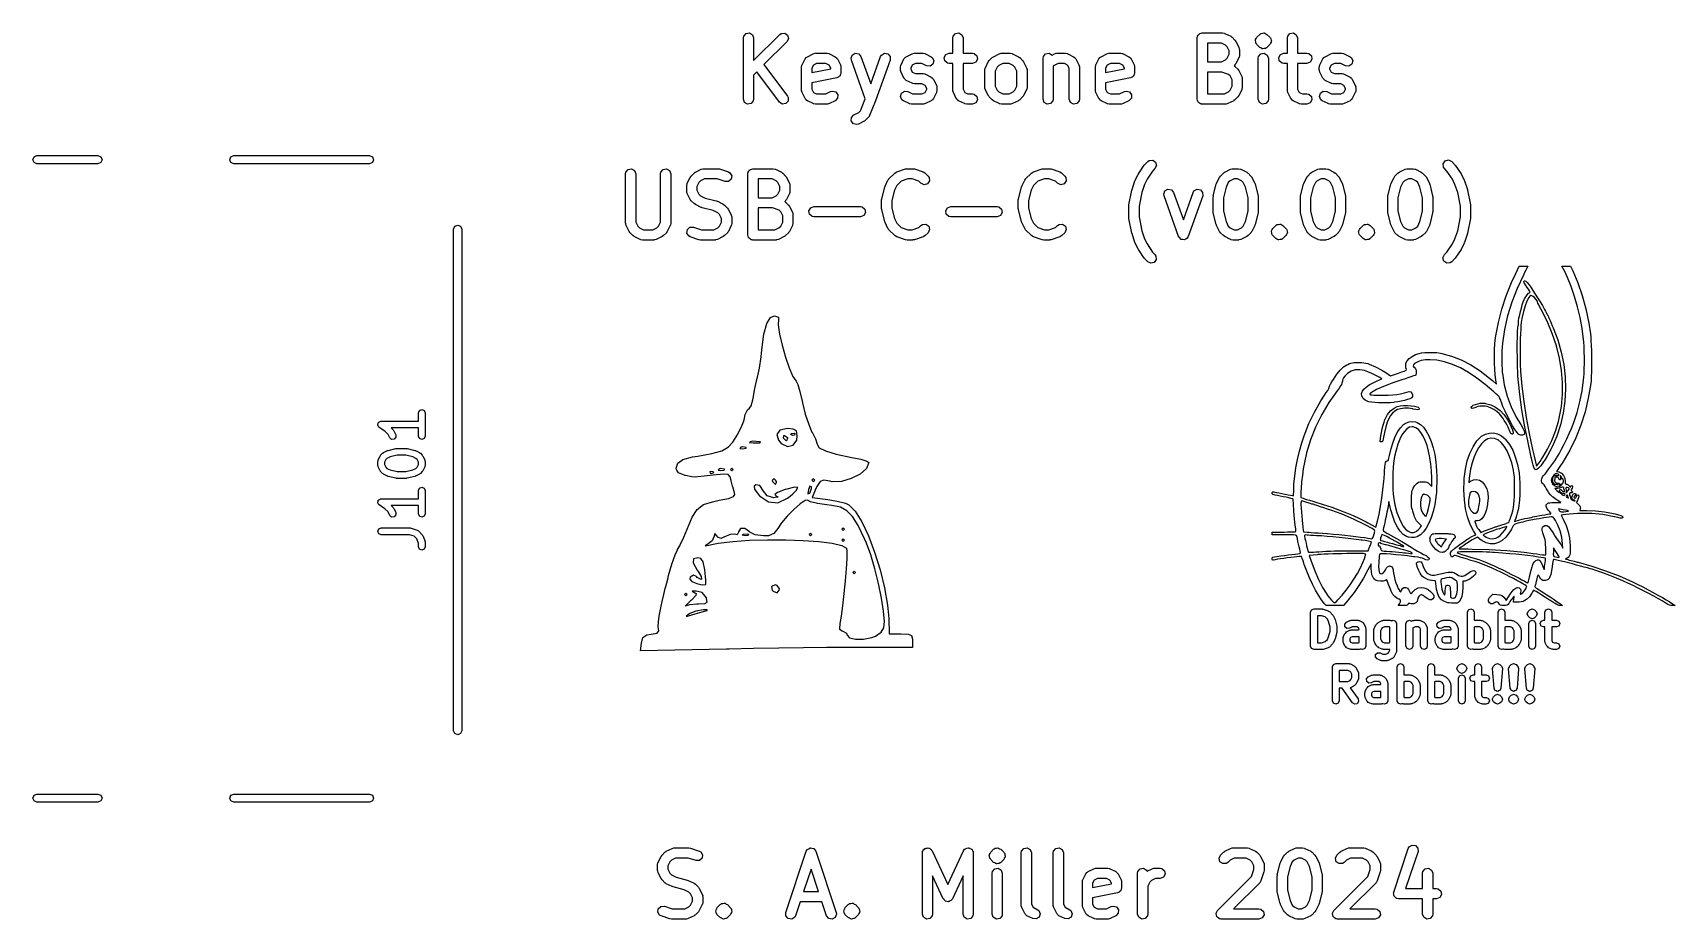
# Model space of a CAD drawing. Extents: x 85 to 109.2, y -106.5 to -93.4.
import ezdxf

# ---------------------------------------------------------------- set-up
doc = ezdxf.new("R2010")
doc.units = 0
doc.layers.add('BLACK', color=7, linetype='CONTINUOUS')

msp = doc.modelspace()

# ---------------------------------------------------------------- linework, layer by layer
at = {"layer": 'BLACK', "linetype": 'CONTINUOUS'}
for p, q in [((95.5107, -93.5071), (95.5152, -93.4815)), ((95.5107, -94.4071), (95.5107, -93.5071)), ((95.5152, -93.4815), (95.5482, -93.4422)), ((95.5482, -93.4422), (95.5987, -93.4333)), ((95.5987, -93.4333), (95.6432, -93.4589)), ((95.6432, -93.4589), (95.6607, -93.5071)), ((95.6607, -93.8404), (96.047, -93.4541)), ((95.6607, -93.5071), (95.6607, -93.8404)), ((96.153, -93.5602), (95.8133, -93.8999)), ((96.047, -93.4541), (96.0683, -93.4392)), ((96.0683, -93.4392), (96.1194, -93.4347)), ((96.1194, -93.4347), (96.1614, -93.4641)), ((96.1747, -93.5137), (96.153, -93.5602)), ((96.1614, -93.4641), (96.1747, -93.5137)), ((98.5964, -93.5071), (98.601, -93.4815)), ((98.5964, -93.7321), (98.5964, -93.5071)), ((98.601, -93.4815), (98.6339, -93.4422)), ((98.6339, -93.4422), (98.6845, -93.4333)), ((98.6845, -93.4333), (98.7289, -93.4589)), ((98.7289, -93.4589), (98.7464, -93.5071)), ((98.7464, -93.5071), (98.7464, -93.7321)), ((102.196, -93.5071), (102.198, -93.4974)), ((102.196, -94.4071), (102.196, -93.5071)), ((102.198, -93.4941), (102.199, -93.4912)), ((102.198, -93.4974), (102.198, -93.4941)), ((102.199, -93.4912), (102.201, -93.4815)), ((102.201, -93.4815), (102.213, -93.4666)), ((102.213, -93.4666), (102.223, -93.4497)), ((102.223, -93.4497), (102.23, -93.4474)), ((102.23, -93.4474), (102.234, -93.4422)), ((102.234, -93.4422), (102.253, -93.4388)), ((102.253, -93.4388), (102.271, -93.4321)), ((102.271, -93.4321), (102.571, -93.4321)), ((102.346, -93.5821), (102.346, -93.8607)), ((102.554, -93.5821), (102.346, -93.5821)), ((102.613, -93.6116), (102.554, -93.5821)), ((102.571, -93.4321), (102.597, -93.4367)), ((102.597, -93.4367), (102.601, -93.4395)), ((102.601, -93.4395), (102.605, -93.4401)), ((102.605, -93.4401), (102.691, -93.4829)), ((102.638, -93.6373), (102.613, -93.6116)), ((102.668, -93.6963), (102.638, -93.6373)), ((102.691, -93.4829), (102.709, -93.4963)), ((102.709, -93.4963), (102.71, -93.497)), ((102.71, -93.497), (102.753, -93.5398)), ((102.753, -93.5398), (102.766, -93.5582)), ((102.766, -93.5582), (102.767, -93.5593)), ((102.767, -93.5593), (102.81, -93.645)), ((102.81, -93.645), (102.817, -93.67)), ((103.054, -93.5435), (103.057, -93.5373)), ((103.059, -93.5623), (103.054, -93.5435)), ((103.056, -93.5306), (103.067, -93.5146)), ((103.057, -93.5373), (103.056, -93.5306)), ((103.061, -93.5817), (103.059, -93.5623)), ((103.066, -93.5898), (103.061, -93.5817)), ((103.067, -93.593), (103.066, -93.5898)), ((103.067, -93.5146), (103.076, -93.497)), ((103.07, -93.5949), (103.067, -93.593)), ((103.076, -93.603), (103.07, -93.5949)), ((103.076, -93.497), (103.118, -93.4541)), ((103.118, -93.6459), (103.076, -93.603)), ((103.118, -93.4541), (103.126, -93.4484)), ((103.136, -93.6541), (103.118, -93.6459)), ((103.126, -93.4484), (103.128, -93.4457)), ((103.128, -93.4457), (103.132, -93.4448)), ((103.132, -93.4447), (103.134, -93.4422)), ((103.132, -93.4448), (103.132, -93.4447)), ((103.134, -93.4422), (103.136, -93.4418)), ((103.136, -93.4418), (103.14, -93.4392)), ((103.14, -93.4392), (103.159, -93.4375)), ((103.159, -93.4375), (103.178, -93.4324)), ((103.178, -93.4324), (103.181, -93.4339)), ((103.181, -93.4339), (103.184, -93.4333)), ((103.184, -93.4333), (103.187, -93.435)), ((103.187, -93.435), (103.191, -93.4347)), ((103.191, -93.4347), (103.207, -93.4459)), ((103.207, -93.4459), (103.224, -93.4541)), ((103.224, -93.6459), (103.216, -93.6516)), ((103.224, -93.4541), (103.267, -93.497)), ((103.267, -93.603), (103.224, -93.6459)), ((103.267, -93.497), (103.273, -93.5051)), ((103.276, -93.5854), (103.267, -93.603)), ((103.273, -93.5051), (103.276, -93.507)), ((103.276, -93.507), (103.277, -93.5102)), ((103.287, -93.5694), (103.276, -93.5854)), ((103.277, -93.5102), (103.282, -93.5183)), ((103.282, -93.5183), (103.284, -93.5377)), ((103.284, -93.5377), (103.289, -93.5565)), ((103.289, -93.5565), (103.286, -93.5627)), ((103.286, -93.5627), (103.287, -93.5694)), ((103.525, -93.5071), (103.53, -93.4815)), ((103.525, -93.7321), (103.525, -93.5071)), ((103.53, -93.4815), (103.562, -93.4422)), ((103.562, -93.4422), (103.613, -93.4333)), ((103.613, -93.4333), (103.657, -93.4589)), ((103.657, -93.4589), (103.675, -93.5071)), ((103.675, -93.5071), (103.675, -93.7321)), ((96.3758, -93.9022), (96.4186, -93.8165)), ((96.4186, -93.8165), (96.4341, -93.7955)), ((96.4341, -93.7955), (96.4445, -93.7911)), ((96.4445, -93.7911), (96.4522, -93.7829)), ((96.4522, -93.7829), (96.5379, -93.7401)), ((96.5379, -93.7401), (96.5629, -93.7326)), ((96.5891, -93.8821), (96.5416, -93.9059)), ((96.5629, -93.7326), (96.5672, -93.7337)), ((96.5672, -93.7337), (96.5714, -93.7321)), ((96.5714, -93.7321), (96.7429, -93.7321)), ((96.7252, -93.8821), (96.5891, -93.8821)), ((96.7727, -93.9059), (96.7252, -93.8821)), ((96.7429, -93.7321), (96.7685, -93.7367)), ((96.7685, -93.7367), (96.7719, -93.7395)), ((96.7719, -93.7395), (96.7764, -93.7401)), ((96.7764, -93.7401), (96.8621, -93.7829)), ((96.8621, -93.7829), (96.883, -93.7984)), ((96.883, -93.7984), (96.8875, -93.8087)), ((96.8875, -93.8087), (96.8957, -93.8165)), ((96.8957, -93.8165), (96.9385, -93.9022)), ((97.0964, -93.8067), (97.1143, -93.7586)), ((97.1008, -93.8324), (97.0964, -93.8067)), ((97.3055, -94.4056), (97.1008, -93.8324)), ((97.1143, -93.7586), (97.1589, -93.7332)), ((97.1589, -93.7332), (97.2093, -93.7424)), ((97.2093, -93.7424), (97.2421, -93.7819)), ((97.2421, -93.7819), (97.3857, -94.1842)), ((97.3857, -94.1842), (97.5294, -93.7819)), ((97.6706, -93.8324), (97.4563, -94.4324)), ((97.5294, -93.7819), (97.5423, -93.7593)), ((97.5423, -93.7593), (97.5865, -93.7334)), ((97.5865, -93.7334), (97.6371, -93.742)), ((97.6371, -93.742), (97.6703, -93.7811)), ((97.6703, -93.7811), (97.6706, -93.8324)), ((97.8329, -93.9022), (97.8758, -93.8165)), ((97.8758, -93.8165), (97.8913, -93.7955)), ((97.8913, -93.7955), (97.9016, -93.7911)), ((97.9016, -93.7911), (97.9093, -93.7829)), ((97.9093, -93.7829), (97.995, -93.7401)), ((97.995, -93.7401), (98.02, -93.7326)), ((98.0463, -93.8821), (97.9988, -93.9059)), ((98.02, -93.7326), (98.0244, -93.7337)), ((98.0244, -93.7337), (98.0286, -93.7321)), ((98.0286, -93.7321), (98.1571, -93.7321)), ((98.1394, -93.8821), (98.0463, -93.8821)), ((98.2093, -93.9171), (98.1394, -93.8821)), ((98.1571, -93.7321), (98.1828, -93.7367)), ((98.1828, -93.7367), (98.1862, -93.7395)), ((98.1862, -93.7395), (98.1907, -93.7401)), ((98.1907, -93.7401), (98.2764, -93.7829)), ((98.2764, -93.7829), (98.2973, -93.7984)), ((98.2973, -93.7984), (98.3177, -93.8455)), ((98.3177, -93.8455), (98.3031, -93.8947)), ((98.469, -93.7941), (98.4946, -93.7497)), ((98.4779, -93.8446), (98.469, -93.7941)), ((98.5172, -93.8776), (98.4779, -93.8446)), ((98.4946, -93.7497), (98.5429, -93.7321)), ((98.5429, -93.8821), (98.5172, -93.8776)), ((98.5429, -93.7321), (98.5964, -93.7321)), ((98.5964, -93.8821), (98.5429, -93.8821)), ((98.5964, -94.2786), (98.5964, -93.8821)), ((98.7464, -93.7321), (98.8857, -93.7321)), ((98.8857, -93.8821), (98.7464, -93.8821)), ((98.7464, -93.8821), (98.7464, -94.2609)), ((98.8857, -93.7321), (98.9114, -93.7367)), ((98.9339, -93.8646), (98.8857, -93.8821)), ((98.9114, -93.7367), (98.9507, -93.7696)), ((98.9596, -93.8202), (98.9339, -93.8646)), ((98.9507, -93.7696), (98.9596, -93.8202)), ((99.0758, -93.945), (99.1186, -93.8593)), ((99.1186, -93.8593), (99.132, -93.8413)), ((99.132, -93.8413), (99.1327, -93.8398)), ((99.1327, -93.8398), (99.1755, -93.797)), ((99.1755, -93.797), (99.1939, -93.7841)), ((99.1939, -93.7841), (99.195, -93.7829)), ((99.195, -93.7829), (99.2807, -93.7401)), ((99.332, -93.8821), (99.273, -93.9116)), ((99.2807, -93.7401), (99.3057, -93.7326)), ((99.3057, -93.7326), (99.3101, -93.7337)), ((99.3101, -93.7337), (99.3143, -93.7321)), ((99.3143, -93.7321), (99.4429, -93.7321)), ((99.4252, -93.8821), (99.332, -93.8821)), ((99.4841, -93.9116), (99.4252, -93.8821)), ((99.4429, -93.7321), (99.4685, -93.7367)), ((99.4685, -93.7367), (99.4719, -93.7395)), ((99.4719, -93.7395), (99.4764, -93.7401)), ((99.4764, -93.7401), (99.5621, -93.7829)), ((99.5621, -93.7829), (99.5801, -93.7963)), ((99.5801, -93.7963), (99.5816, -93.797)), ((99.5816, -93.797), (99.6245, -93.8398)), ((99.6245, -93.8398), (99.6373, -93.8582)), ((99.6373, -93.8582), (99.6385, -93.8593)), ((99.6385, -93.8593), (99.6814, -93.945)), ((99.925, -93.8071), (99.9295, -93.7815)), ((99.925, -94.4071), (99.925, -93.8071)), ((99.9295, -93.7815), (99.9625, -93.7422)), ((99.9625, -93.7422), (100.013, -93.7333)), ((100.013, -93.7333), (100.057, -93.7589)), ((100.057, -93.7589), (100.095, -93.7401)), ((100.146, -93.8821), (100.087, -93.9116)), ((100.095, -93.7401), (100.12, -93.7326)), ((100.12, -93.7326), (100.124, -93.7337)), ((100.124, -93.7337), (100.129, -93.7321)), ((100.129, -93.7321), (100.257, -93.7321)), ((100.239, -93.8821), (100.146, -93.8821)), ((100.287, -93.9059), (100.239, -93.8821)), ((100.257, -93.7321), (100.283, -93.7367)), ((100.283, -93.7367), (100.286, -93.7395)), ((100.286, -93.7395), (100.291, -93.7401)), ((100.291, -93.7401), (100.376, -93.7829)), ((100.376, -93.7829), (100.397, -93.7984)), ((100.397, -93.7984), (100.402, -93.8087)), ((100.402, -93.8087), (100.41, -93.8165)), ((100.41, -93.8165), (100.453, -93.9022)), ((100.704, -93.9022), (100.747, -93.8165)), ((100.747, -93.8165), (100.763, -93.7955)), ((100.763, -93.7955), (100.773, -93.7911)), ((100.773, -93.7911), (100.781, -93.7829)), ((100.781, -93.7829), (100.866, -93.7401)), ((100.866, -93.7401), (100.891, -93.7326)), ((100.918, -93.8821), (100.87, -93.9059)), ((100.891, -93.7326), (100.896, -93.7337)), ((100.896, -93.7337), (100.9, -93.7321)), ((100.9, -93.7321), (101.071, -93.7321)), ((101.054, -93.8821), (100.918, -93.8821)), ((101.101, -93.9059), (101.054, -93.8821)), ((101.071, -93.7321), (101.097, -93.7367)), ((101.097, -93.7367), (101.101, -93.7395)), ((101.101, -93.7395), (101.105, -93.7401)), ((101.105, -93.7401), (101.191, -93.7829)), ((101.191, -93.7829), (101.212, -93.7984)), ((101.212, -93.7984), (101.216, -93.8087)), ((101.216, -93.8087), (101.224, -93.8165)), ((101.224, -93.8165), (101.267, -93.9022)), ((102.346, -93.8607), (102.554, -93.8607)), ((102.554, -93.8607), (102.613, -93.8312)), ((102.613, -93.8312), (102.638, -93.8056)), ((102.638, -93.8056), (102.668, -93.7466)), ((102.668, -93.7466), (102.668, -93.6963)), ((102.767, -93.8835), (102.754, -93.9016)), ((102.81, -93.7978), (102.767, -93.8835)), ((102.813, -93.7899), (102.81, -93.7934)), ((102.81, -93.7934), (102.81, -93.7978)), ((102.818, -93.7643), (102.813, -93.7899)), ((102.817, -93.67), (102.816, -93.6744)), ((102.816, -93.6744), (102.818, -93.6786)), ((102.818, -93.6786), (102.818, -93.7643)), ((103.096, -93.8071), (103.101, -93.7815)), ((103.096, -94.4071), (103.096, -93.8071)), ((103.101, -93.7815), (103.134, -93.7422)), ((103.134, -93.7422), (103.184, -93.7333)), ((103.152, -93.6653), (103.136, -93.6541)), ((103.155, -93.665), (103.152, -93.6653)), ((103.158, -93.6667), (103.155, -93.665)), ((103.162, -93.6661), (103.158, -93.6667)), ((103.165, -93.6676), (103.162, -93.6661)), ((103.184, -93.6625), (103.165, -93.6676)), ((103.203, -93.6608), (103.184, -93.6625)), ((103.184, -93.7333), (103.229, -93.7589)), ((103.207, -93.6582), (103.203, -93.6608)), ((103.209, -93.6578), (103.207, -93.6582)), ((103.211, -93.6553), (103.209, -93.6578)), ((103.214, -93.6543), (103.211, -93.6552)), ((103.211, -93.6552), (103.211, -93.6553)), ((103.216, -93.6516), (103.214, -93.6543)), ((103.229, -93.7589), (103.246, -93.8071)), ((103.246, -93.8071), (103.246, -94.4071)), ((103.398, -93.7941), (103.423, -93.7497)), ((103.406, -93.8446), (103.398, -93.7941)), ((103.446, -93.8776), (103.406, -93.8446)), ((103.423, -93.7497), (103.471, -93.7321)), ((103.471, -93.8821), (103.446, -93.8776)), ((103.471, -93.7321), (103.525, -93.7321)), ((103.525, -93.8821), (103.471, -93.8821)), ((103.525, -94.2786), (103.525, -93.8821)), ((103.675, -93.7321), (103.814, -93.7321)), ((103.814, -93.8821), (103.675, -93.8821)), ((103.675, -93.8821), (103.675, -94.2609)), ((103.814, -93.7321), (103.84, -93.7367)), ((103.862, -93.8646), (103.814, -93.8821)), ((103.84, -93.7367), (103.879, -93.7696)), ((103.888, -93.8202), (103.862, -93.8646)), ((103.879, -93.7696), (103.888, -93.8202)), ((104.004, -93.9022), (104.047, -93.8165)), ((104.047, -93.8165), (104.063, -93.7955)), ((104.063, -93.7955), (104.073, -93.7911)), ((104.073, -93.7911), (104.081, -93.7829)), ((104.081, -93.7829), (104.166, -93.7401)), ((104.166, -93.7401), (104.191, -93.7326)), ((104.218, -93.8821), (104.17, -93.9059)), ((104.191, -93.7326), (104.196, -93.7337)), ((104.196, -93.7337), (104.2, -93.7321)), ((104.2, -93.7321), (104.329, -93.7321)), ((104.311, -93.8821), (104.218, -93.8821)), ((104.381, -93.9171), (104.311, -93.8821)), ((104.329, -93.7321), (104.354, -93.7367)), ((104.354, -93.7367), (104.358, -93.7395)), ((104.358, -93.7395), (104.362, -93.7401)), ((104.362, -93.7401), (104.448, -93.7829)), ((104.448, -93.7829), (104.469, -93.7984)), ((104.469, -93.7984), (104.489, -93.8455)), ((104.489, -93.8455), (104.475, -93.8947)), ((95.7062, -94.007), (95.6607, -94.0525)), ((95.6607, -94.0525), (95.6607, -94.4071)), ((96.04, -94.4521), (95.7062, -94.007)), ((95.8133, -93.8999), (96.16, -94.3621)), ((96.3679, -93.9357), (96.3724, -93.9101)), ((96.3679, -94.2786), (96.3679, -93.9357)), ((96.3724, -93.9101), (96.3753, -93.9066)), ((96.3753, -93.9066), (96.3758, -93.9022)), ((96.5416, -93.9059), (96.5179, -93.9534)), ((96.5179, -93.9534), (96.5179, -94.0157)), ((96.5179, -94.0157), (96.7964, -93.9599)), ((96.8861, -94.095), (96.5179, -94.1686)), ((96.7964, -93.9534), (96.7727, -93.9059)), ((96.7964, -93.9599), (96.7964, -93.9534)), ((96.8967, -94.0885), (96.8861, -94.095)), ((96.9089, -94.0864), (96.8967, -94.0885)), ((96.918, -94.0756), (96.9089, -94.0864)), ((96.93, -94.0683), (96.918, -94.0756)), ((96.9339, -94.0566), (96.93, -94.0683)), ((96.9419, -94.0471), (96.9339, -94.0566)), ((96.9385, -93.9022), (96.9459, -93.9271)), ((96.9464, -94.0214), (96.9419, -94.0471)), ((96.9459, -93.9271), (96.9449, -93.9315)), ((96.9449, -93.9315), (96.9464, -93.9357)), ((96.9464, -93.9357), (96.9464, -94.0214)), ((97.825, -93.9357), (97.8295, -93.9101)), ((97.825, -93.9786), (97.825, -93.9357)), ((97.8265, -93.9828), (97.825, -93.9786)), ((97.8255, -93.9871), (97.8265, -93.9828)), ((97.8329, -94.0121), (97.8255, -93.9871)), ((97.8295, -93.9101), (97.8324, -93.9066)), ((97.8324, -93.9066), (97.8329, -93.9022)), ((97.8758, -94.0978), (97.8329, -94.0121)), ((97.8839, -94.1055), (97.8758, -94.0978)), ((97.8884, -94.1158), (97.8839, -94.1055)), ((97.9093, -94.1314), (97.8884, -94.1158)), ((97.995, -94.1742), (97.9093, -94.1314)), ((97.9988, -93.9059), (97.975, -93.9534)), ((97.975, -93.9534), (97.975, -93.9609)), ((97.975, -93.9609), (97.9988, -94.0084)), ((97.9988, -94.0084), (98.0463, -94.0321)), ((98.0463, -94.0321), (98.1571, -94.0321)), ((98.1571, -94.0321), (98.1828, -94.0367)), ((98.1828, -94.0367), (98.1862, -94.0395)), ((98.1862, -94.0395), (98.1907, -94.0401)), ((98.1907, -94.0401), (98.2764, -94.0829)), ((98.2603, -93.9229), (98.2093, -93.9171)), ((98.3031, -93.8947), (98.2603, -93.9229)), ((98.2764, -94.0829), (98.2973, -94.0984)), ((98.2973, -94.0984), (98.3018, -94.1087)), ((98.3018, -94.1087), (98.3099, -94.1165)), ((98.3099, -94.1165), (98.3528, -94.2022)), ((99.0679, -93.9786), (99.0724, -93.9529)), ((99.0679, -94.2357), (99.0679, -93.9786)), ((99.0724, -93.9529), (99.0753, -93.9495)), ((99.0753, -93.9495), (99.0758, -93.945)), ((99.2474, -93.9373), (99.2179, -93.9963)), ((99.2179, -93.9963), (99.2179, -94.218)), ((99.273, -93.9116), (99.2474, -93.9373)), ((99.5098, -93.9373), (99.4841, -93.9116)), ((99.5393, -93.9963), (99.5098, -93.9373)), ((99.5393, -94.218), (99.5393, -93.9963)), ((99.6814, -93.945), (99.6888, -93.97)), ((99.6888, -93.97), (99.6878, -93.9744)), ((99.6878, -93.9744), (99.6893, -93.9786)), ((99.6893, -93.9786), (99.6893, -94.2357)), ((100.087, -93.9116), (100.075, -93.9239)), ((100.075, -93.9239), (100.075, -94.4071)), ((100.311, -93.9534), (100.287, -93.9059)), ((100.311, -94.4071), (100.311, -93.9534)), ((100.453, -93.9022), (100.46, -93.9271)), ((100.46, -93.9271), (100.459, -93.9315)), ((100.459, -93.9315), (100.461, -93.9357)), ((100.461, -93.9357), (100.461, -94.4071)), ((100.696, -93.9357), (100.701, -93.9101)), ((100.696, -94.2786), (100.696, -93.9357)), ((100.701, -93.9101), (100.704, -93.9066)), ((100.704, -93.9066), (100.704, -93.9022)), ((100.87, -93.9059), (100.846, -93.9534)), ((100.846, -93.9534), (100.846, -94.0157)), ((100.846, -94.0157), (101.125, -93.9599)), ((101.215, -94.095), (100.846, -94.1686)), ((101.125, -93.9534), (101.101, -93.9059)), ((101.125, -93.9599), (101.125, -93.9534)), ((101.225, -94.0885), (101.215, -94.095)), ((101.237, -94.0864), (101.225, -94.0885)), ((101.247, -94.0756), (101.237, -94.0864)), ((101.259, -94.0683), (101.247, -94.0756)), ((101.263, -94.0566), (101.259, -94.0683)), ((101.27, -94.0471), (101.263, -94.0566)), ((101.267, -93.9022), (101.275, -93.9271)), ((101.275, -94.0214), (101.27, -94.0471)), ((101.275, -93.9271), (101.273, -93.9315)), ((101.273, -93.9315), (101.275, -93.9357)), ((101.275, -93.9357), (101.275, -94.0214)), ((102.346, -94.0107), (102.346, -94.3321)), ((102.559, -94.0107), (102.346, -94.0107)), ((102.659, -94.0441), (102.559, -94.0107)), ((102.681, -94.0659), (102.659, -94.0441)), ((102.711, -94.1248), (102.681, -94.0659)), ((102.711, -94.218), (102.711, -94.1248)), ((102.753, -93.903), (102.74, -93.9162)), ((102.74, -93.9162), (102.747, -93.9198)), ((102.747, -93.9198), (102.749, -93.9236)), ((102.749, -93.9236), (102.753, -93.9255)), ((102.754, -93.9016), (102.753, -93.903)), ((102.753, -93.9255), (102.796, -93.9684)), ((102.796, -93.9684), (102.809, -93.9868)), ((102.809, -93.9868), (102.81, -93.9879)), ((102.81, -93.9879), (102.853, -94.0736)), ((102.853, -94.0736), (102.86, -94.0986)), ((102.86, -94.0986), (102.859, -94.1029)), ((102.859, -94.1029), (102.861, -94.1071)), ((102.861, -94.1071), (102.861, -94.2357)), ((103.996, -93.9357), (104.001, -93.9101)), ((103.996, -93.9786), (103.996, -93.9357)), ((103.998, -93.9828), (103.996, -93.9786)), ((103.997, -93.9871), (103.998, -93.9828)), ((104.004, -94.0121), (103.997, -93.9871)), ((104.001, -93.9101), (104.004, -93.9066)), ((104.004, -93.9066), (104.004, -93.9022)), ((104.047, -94.0978), (104.004, -94.0121)), ((104.055, -94.1055), (104.047, -94.0978)), ((104.06, -94.1158), (104.055, -94.1055)), ((104.081, -94.1314), (104.06, -94.1158)), ((104.166, -94.1742), (104.081, -94.1314)), ((104.17, -93.9059), (104.146, -93.9534)), ((104.146, -93.9534), (104.146, -93.9609)), ((104.146, -93.9609), (104.17, -94.0084)), ((104.17, -94.0084), (104.218, -94.0321)), ((104.218, -94.0321), (104.329, -94.0321)), ((104.329, -94.0321), (104.354, -94.0367)), ((104.354, -94.0367), (104.358, -94.0395)), ((104.358, -94.0395), (104.362, -94.0401)), ((104.362, -94.0401), (104.448, -94.0829)), ((104.432, -93.9229), (104.381, -93.9171)), ((104.475, -93.8947), (104.432, -93.9229)), ((104.448, -94.0829), (104.469, -94.0984)), ((104.469, -94.0984), (104.473, -94.1087)), ((104.473, -94.1087), (104.481, -94.1165)), ((104.481, -94.1165), (104.524, -94.2022)), ((96.16, -94.3621), (96.1718, -94.3854)), ((96.3694, -94.2828), (96.3679, -94.2786)), ((96.3683, -94.2871), (96.3694, -94.2828)), ((96.3758, -94.3121), (96.3683, -94.2871)), ((96.4186, -94.3978), (96.3758, -94.3121)), ((96.5179, -94.1686), (96.5179, -94.2609)), ((96.5179, -94.2609), (96.5416, -94.3084)), ((96.5416, -94.3084), (96.5891, -94.3321)), ((96.5891, -94.3321), (96.7252, -94.3321)), ((96.7252, -94.3321), (96.795, -94.2972)), ((96.795, -94.2972), (96.82, -94.2898)), ((96.82, -94.2898), (96.8699, -94.3017)), ((96.8699, -94.3017), (96.9005, -94.3429)), ((96.9005, -94.3429), (96.8974, -94.3941)), ((97.8251, -94.3688), (97.8398, -94.3196)), ((97.8455, -94.4158), (97.8251, -94.3688)), ((97.8398, -94.3196), (97.8826, -94.2913)), ((97.8826, -94.2913), (97.9335, -94.2972)), ((97.9335, -94.2972), (98.0034, -94.3321)), ((97.9995, -94.1747), (97.995, -94.1742)), ((98.0029, -94.1776), (97.9995, -94.1747)), ((98.0286, -94.1821), (98.0029, -94.1776)), ((98.0034, -94.3321), (98.1394, -94.3321)), ((98.1394, -94.1821), (98.0286, -94.1821)), ((98.187, -94.2059), (98.1394, -94.1821)), ((98.1394, -94.3321), (98.187, -94.3084)), ((98.2107, -94.2534), (98.187, -94.2059)), ((98.187, -94.3084), (98.2107, -94.2609)), ((98.2107, -94.2609), (98.2107, -94.2534)), ((98.3528, -94.3121), (98.3099, -94.3978)), ((98.3528, -94.2022), (98.3602, -94.2271)), ((98.3533, -94.3077), (98.3528, -94.3121)), ((98.3562, -94.3042), (98.3533, -94.3077)), ((98.3607, -94.2786), (98.3562, -94.3042)), ((98.3602, -94.2271), (98.3592, -94.2315)), ((98.3592, -94.2315), (98.3607, -94.2357)), ((98.3607, -94.2357), (98.3607, -94.2786)), ((98.598, -94.2828), (98.5964, -94.2786)), ((98.5969, -94.2871), (98.598, -94.2828)), ((98.6043, -94.3121), (98.5969, -94.2871)), ((98.6472, -94.3978), (98.6043, -94.3121)), ((98.7464, -94.2609), (98.7702, -94.3084)), ((98.7702, -94.3084), (98.8177, -94.3321)), ((98.8177, -94.3321), (98.8857, -94.3321)), ((98.8857, -94.3321), (98.9114, -94.3367)), ((98.9114, -94.3367), (98.9507, -94.3696)), ((98.9507, -94.3696), (98.9596, -94.4202)), ((99.0694, -94.2399), (99.0679, -94.2357)), ((99.0683, -94.2443), (99.0694, -94.2399)), ((99.0758, -94.2693), (99.0683, -94.2443)), ((99.1186, -94.355), (99.0758, -94.2693)), ((99.1198, -94.3561), (99.1186, -94.355)), ((99.1327, -94.3745), (99.1198, -94.3561)), ((99.1755, -94.4173), (99.1327, -94.3745)), ((99.2179, -94.218), (99.2474, -94.277)), ((99.2474, -94.277), (99.273, -94.3026)), ((99.273, -94.3026), (99.332, -94.3321)), ((99.332, -94.3321), (99.4252, -94.3321)), ((99.4252, -94.3321), (99.4841, -94.3026)), ((99.4841, -94.3026), (99.5098, -94.277)), ((99.5098, -94.277), (99.5393, -94.218)), ((99.6245, -94.3745), (99.5816, -94.4173)), ((99.6252, -94.373), (99.6245, -94.3745)), ((99.6385, -94.355), (99.6252, -94.373)), ((99.6814, -94.2693), (99.6385, -94.355)), ((99.6819, -94.2648), (99.6814, -94.2693)), ((99.6848, -94.2614), (99.6819, -94.2648)), ((99.6893, -94.2357), (99.6848, -94.2614)), ((100.698, -94.2828), (100.696, -94.2786)), ((100.697, -94.2871), (100.698, -94.2828)), ((100.704, -94.3121), (100.697, -94.2871)), ((100.747, -94.3978), (100.704, -94.3121)), ((100.846, -94.1686), (100.846, -94.2609)), ((100.846, -94.2609), (100.87, -94.3084)), ((100.87, -94.3084), (100.918, -94.3321)), ((100.918, -94.3321), (101.054, -94.3321)), ((101.054, -94.3321), (101.124, -94.2972)), ((101.124, -94.2972), (101.149, -94.2898)), ((101.149, -94.2898), (101.198, -94.3017)), ((101.198, -94.3017), (101.229, -94.3429)), ((101.229, -94.3429), (101.226, -94.3941)), ((102.346, -94.3321), (102.597, -94.3321)), ((102.597, -94.3321), (102.656, -94.3026)), ((102.656, -94.3026), (102.681, -94.277)), ((102.681, -94.277), (102.711, -94.218)), ((102.796, -94.3745), (102.753, -94.4173)), ((102.797, -94.373), (102.796, -94.3745)), ((102.81, -94.355), (102.797, -94.373)), ((102.853, -94.2693), (102.81, -94.355)), ((102.856, -94.2614), (102.853, -94.2648)), ((102.853, -94.2648), (102.853, -94.2693)), ((102.861, -94.2357), (102.856, -94.2614)), ((103.527, -94.2828), (103.525, -94.2786)), ((103.525, -94.2871), (103.527, -94.2828)), ((103.533, -94.3121), (103.525, -94.2871)), ((103.576, -94.3978), (103.533, -94.3121)), ((103.675, -94.2609), (103.699, -94.3084)), ((103.699, -94.3084), (103.746, -94.3321)), ((103.746, -94.3321), (103.814, -94.3321)), ((103.814, -94.3321), (103.84, -94.3367)), ((103.84, -94.3367), (103.879, -94.3696)), ((103.879, -94.3696), (103.888, -94.4202)), ((103.997, -94.3688), (104.011, -94.3196)), ((104.017, -94.4158), (103.997, -94.3688)), ((104.011, -94.3196), (104.054, -94.2913)), ((104.054, -94.2913), (104.105, -94.2972)), ((104.105, -94.2972), (104.175, -94.3321)), ((104.171, -94.1747), (104.166, -94.1742)), ((104.174, -94.1776), (104.171, -94.1747)), ((104.2, -94.1821), (104.174, -94.1776)), ((104.175, -94.3321), (104.311, -94.3321)), ((104.311, -94.1821), (104.2, -94.1821)), ((104.358, -94.2059), (104.311, -94.1821)), ((104.311, -94.3321), (104.358, -94.3084)), ((104.382, -94.2534), (104.358, -94.2059)), ((104.358, -94.3084), (104.382, -94.2609)), ((104.382, -94.2609), (104.382, -94.2534)), ((104.524, -94.3121), (104.481, -94.3978)), ((104.524, -94.2022), (104.532, -94.2271)), ((104.525, -94.3077), (104.524, -94.3121)), ((104.528, -94.3042), (104.525, -94.3077)), ((104.532, -94.2786), (104.528, -94.3042)), ((104.532, -94.2271), (104.531, -94.2315)), ((104.531, -94.2315), (104.532, -94.2357)), ((104.532, -94.2357), (104.532, -94.2786)), ((95.5283, -94.4554), (95.5107, -94.4071)), ((95.5727, -94.481), (95.5283, -94.4554)), ((95.6232, -94.4721), (95.5727, -94.481)), ((95.6562, -94.4328), (95.6232, -94.4721)), ((95.6607, -94.4071), (95.6562, -94.4328)), ((96.083, -94.4802), (96.04, -94.4521)), ((96.1339, -94.474), (96.083, -94.4802)), ((96.169, -94.4366), (96.1339, -94.474)), ((96.1718, -94.3854), (96.169, -94.4366)), ((96.4268, -94.4055), (96.4186, -94.3978)), ((96.4313, -94.4158), (96.4268, -94.4055)), ((96.4522, -94.4314), (96.4313, -94.4158)), ((96.5379, -94.4742), (96.4522, -94.4314)), ((96.5423, -94.4747), (96.5379, -94.4742)), ((96.5458, -94.4776), (96.5423, -94.4747)), ((96.5714, -94.4821), (96.5458, -94.4776)), ((96.7429, -94.4821), (96.5714, -94.4821)), ((96.7471, -94.4806), (96.7429, -94.4821)), ((96.7514, -94.4817), (96.7471, -94.4806)), ((96.7764, -94.4742), (96.7514, -94.4817)), ((96.8621, -94.4314), (96.7764, -94.4742)), ((96.8974, -94.3941), (96.8621, -94.4314)), ((97.1379, -94.6401), (97.2127, -94.6026)), ((97.2127, -94.6026), (97.2361, -94.5793)), ((97.2361, -94.5793), (97.3055, -94.4056)), ((97.4553, -94.435), (97.3696, -94.6493)), ((97.4554, -94.4341), (97.4553, -94.435)), ((97.4563, -94.4324), (97.4554, -94.4341)), ((97.8665, -94.4314), (97.8455, -94.4158)), ((97.9522, -94.4742), (97.8665, -94.4314)), ((97.9566, -94.4747), (97.9522, -94.4742)), ((97.9601, -94.4776), (97.9566, -94.4747)), ((97.9857, -94.4821), (97.9601, -94.4776)), ((98.1571, -94.4821), (97.9857, -94.4821)), ((98.1614, -94.4806), (98.1571, -94.4821)), ((98.1657, -94.4817), (98.1614, -94.4806)), ((98.1907, -94.4742), (98.1657, -94.4817)), ((98.2764, -94.4314), (98.1907, -94.4742)), ((98.2841, -94.4232), (98.2764, -94.4314)), ((98.2944, -94.4187), (98.2841, -94.4232)), ((98.3099, -94.3978), (98.2944, -94.4187)), ((98.6554, -94.4055), (98.6472, -94.3978)), ((98.6598, -94.4158), (98.6554, -94.4055)), ((98.6807, -94.4314), (98.6598, -94.4158)), ((98.7665, -94.4742), (98.6807, -94.4314)), ((98.7709, -94.4747), (98.7665, -94.4742)), ((98.7743, -94.4776), (98.7709, -94.4747)), ((98.8, -94.4821), (98.7743, -94.4776)), ((98.8857, -94.4821), (98.8, -94.4821)), ((98.9339, -94.4646), (98.8857, -94.4821)), ((98.9596, -94.4202), (98.9339, -94.4646)), ((99.177, -94.418), (99.1755, -94.4173)), ((99.195, -94.4314), (99.177, -94.418)), ((99.2807, -94.4742), (99.195, -94.4314)), ((99.2852, -94.4747), (99.2807, -94.4742)), ((99.2886, -94.4776), (99.2852, -94.4747)), ((99.3143, -94.4821), (99.2886, -94.4776)), ((99.4429, -94.4821), (99.3143, -94.4821)), ((99.4471, -94.4806), (99.4429, -94.4821)), ((99.4514, -94.4817), (99.4471, -94.4806)), ((99.4764, -94.4742), (99.4514, -94.4817)), ((99.5621, -94.4314), (99.4764, -94.4742)), ((99.5632, -94.4302), (99.5621, -94.4314)), ((99.5816, -94.4173), (99.5632, -94.4302)), ((99.9425, -94.4554), (99.925, -94.4071)), ((99.987, -94.481), (99.9425, -94.4554)), ((100.037, -94.4721), (99.987, -94.481)), ((100.07, -94.4328), (100.037, -94.4721)), ((100.075, -94.4071), (100.07, -94.4328)), ((100.328, -94.4554), (100.311, -94.4071)), ((100.373, -94.481), (100.328, -94.4554)), ((100.423, -94.4721), (100.373, -94.481)), ((100.456, -94.4328), (100.423, -94.4721)), ((100.461, -94.4071), (100.456, -94.4328)), ((100.755, -94.4055), (100.747, -94.3978)), ((100.76, -94.4158), (100.755, -94.4055)), ((100.781, -94.4314), (100.76, -94.4158)), ((100.866, -94.4742), (100.781, -94.4314)), ((100.871, -94.4747), (100.866, -94.4742)), ((100.874, -94.4776), (100.871, -94.4747)), ((100.9, -94.4821), (100.874, -94.4776)), ((101.071, -94.4821), (100.9, -94.4821)), ((101.076, -94.4806), (101.071, -94.4821)), ((101.08, -94.4817), (101.076, -94.4806)), ((101.105, -94.4742), (101.08, -94.4817)), ((101.191, -94.4314), (101.105, -94.4742)), ((101.226, -94.3941), (101.191, -94.4314)), ((102.203, -94.4255), (102.196, -94.4071)), ((102.206, -94.4446), (102.203, -94.4255)), ((102.212, -94.449), (102.206, -94.4446)), ((102.214, -94.4554), (102.212, -94.449)), ((102.231, -94.4651), (102.214, -94.4554)), ((102.246, -94.4776), (102.231, -94.4651)), ((102.256, -94.4793), (102.246, -94.4776)), ((102.258, -94.481), (102.256, -94.4793)), ((102.262, -94.4804), (102.258, -94.481)), ((102.271, -94.4821), (102.262, -94.4804)), ((102.614, -94.4821), (102.271, -94.4821)), ((102.618, -94.4806), (102.614, -94.4821)), ((102.623, -94.4817), (102.618, -94.4806)), ((102.648, -94.4742), (102.623, -94.4817)), ((102.734, -94.4314), (102.648, -94.4742)), ((102.735, -94.4302), (102.734, -94.4314)), ((102.753, -94.4173), (102.735, -94.4302)), ((103.114, -94.4554), (103.096, -94.4071)), ((103.158, -94.481), (103.114, -94.4554)), ((103.209, -94.4721), (103.158, -94.481)), ((103.242, -94.4328), (103.209, -94.4721)), ((103.246, -94.4071), (103.242, -94.4328)), ((103.584, -94.4055), (103.576, -94.3978)), ((103.588, -94.4158), (103.584, -94.4055)), ((103.609, -94.4314), (103.588, -94.4158)), ((103.695, -94.4742), (103.609, -94.4314)), ((103.699, -94.4747), (103.695, -94.4742)), ((103.703, -94.4776), (103.699, -94.4747)), ((103.729, -94.4821), (103.703, -94.4776)), ((103.814, -94.4821), (103.729, -94.4821)), ((103.862, -94.4646), (103.814, -94.4821)), ((103.888, -94.4202), (103.862, -94.4646)), ((104.038, -94.4314), (104.017, -94.4158)), ((104.124, -94.4742), (104.038, -94.4314)), ((104.128, -94.4747), (104.124, -94.4742)), ((104.131, -94.4776), (104.128, -94.4747)), ((104.157, -94.4821), (104.131, -94.4776)), ((104.329, -94.4821), (104.157, -94.4821)), ((104.333, -94.4806), (104.329, -94.4821)), ((104.337, -94.4817), (104.333, -94.4806)), ((104.362, -94.4742), (104.337, -94.4817)), ((104.448, -94.4314), (104.362, -94.4742)), ((104.456, -94.4232), (104.448, -94.4314)), ((104.466, -94.4187), (104.456, -94.4232)), ((104.481, -94.3978), (104.466, -94.4187)), ((97.0995, -94.7285), (97.1026, -94.6773)), ((97.1301, -94.7697), (97.0995, -94.7285)), ((97.1026, -94.6773), (97.1379, -94.6401)), ((97.18, -94.7816), (97.1301, -94.7697)), ((97.205, -94.7742), (97.18, -94.7816)), ((97.2907, -94.7314), (97.205, -94.7742)), ((97.2918, -94.7302), (97.2907, -94.7314)), ((97.3102, -94.7173), (97.2918, -94.7302)), ((97.353, -94.6745), (97.3102, -94.7173)), ((97.354, -94.6725), (97.353, -94.6745)), ((97.3559, -94.6714), (97.354, -94.6725)), ((97.3696, -94.6493), (97.3559, -94.6714)), ((85.04, -95.3), (85.0576, -95.2576)), ((85.0576, -95.3424), (85.04, -95.3)), ((85.0576, -95.2576), (85.1, -95.24)), ((85.1, -95.36), (85.0576, -95.3424)), ((85.1, -95.24), (86, -95.24)), ((86, -95.24), (86.0424, -95.2576)), ((86.0424, -95.3424), (86, -95.36)), ((86.0424, -95.2576), (86.06, -95.3)), ((86.06, -95.3), (86.0424, -95.3424)), ((87.9414, -95.3), (87.9589, -95.2576)), ((87.9589, -95.3424), (87.9414, -95.3)), ((87.9589, -95.2576), (88.0014, -95.24)), ((88.0014, -95.36), (87.9589, -95.3424)), ((88.0014, -95.24), (90.0014, -95.24)), ((90.0014, -95.24), (90.0438, -95.2576)), ((90.0438, -95.3424), (90.0014, -95.36)), ((90.0438, -95.2576), (90.0614, -95.3)), ((90.0614, -95.3), (90.0438, -95.3424)), ((101.426, -95.3684), (101.468, -95.3255)), ((101.468, -95.3255), (101.49, -95.3106)), ((101.49, -95.3106), (101.541, -95.3061)), ((101.541, -95.3061), (101.583, -95.3356)), ((101.583, -95.3356), (101.596, -95.3851)), ((105.82, -95.3592), (105.85, -95.3171)), ((105.85, -95.3171), (105.899, -95.3039)), ((105.899, -95.3039), (105.946, -95.3255)), ((105.946, -95.3255), (105.989, -95.3684)), ((86, -95.36), (85.1, -95.36)), ((90.0014, -95.36), (88.0014, -95.36)), ((93.775, -95.5071), (93.7795, -95.4815)), ((93.775, -96.2357), (93.775, -95.5071)), ((93.7795, -95.4815), (93.8125, -95.4422)), ((93.8125, -95.4422), (93.863, -95.4333)), ((93.863, -95.4333), (93.9075, -95.4589)), ((93.9075, -95.4589), (93.925, -95.5071)), ((93.925, -95.5071), (93.925, -96.218)), ((94.2893, -95.5071), (94.2938, -95.4815)), ((94.2893, -96.218), (94.2893, -95.5071)), ((94.2938, -95.4815), (94.3268, -95.4422)), ((94.3268, -95.4422), (94.3773, -95.4333)), ((94.3773, -95.4333), (94.4217, -95.4589)), ((94.4217, -95.4589), (94.4393, -95.5071)), ((94.4393, -95.5071), (94.4393, -96.2357)), ((94.6829, -95.645), (94.7258, -95.5593)), ((94.7258, -95.5593), (94.7391, -95.5413)), ((94.7391, -95.5413), (94.7398, -95.5398)), ((94.7398, -95.5398), (94.7827, -95.497)), ((94.7827, -95.497), (94.801, -95.4841)), ((94.801, -95.4841), (94.8022, -95.4829)), ((94.8022, -95.4829), (94.8879, -95.4401)), ((94.9391, -95.5821), (94.8801, -95.6116)), ((94.8879, -95.4401), (94.9129, -95.4326)), ((94.9129, -95.4326), (94.9172, -95.4337)), ((94.9172, -95.4337), (94.9214, -95.4321)), ((94.9214, -95.4321), (95.1357, -95.4321)), ((95.1235, -95.5821), (94.9391, -95.5821)), ((95.2406, -95.6212), (95.1235, -95.5821)), ((95.1357, -95.4321), (95.1578, -95.436)), ((95.1578, -95.436), (95.1594, -95.436)), ((95.1594, -95.436), (95.288, -95.4788)), ((95.288, -95.4788), (95.3109, -95.4913)), ((95.3302, -95.5857), (95.2919, -95.6197)), ((95.3109, -95.4913), (95.3378, -95.535)), ((95.3378, -95.535), (95.3302, -95.5857)), ((95.575, -95.5071), (95.5767, -95.4974)), ((95.575, -96.4071), (95.575, -95.5071)), ((95.5761, -95.4941), (95.5778, -95.4912)), ((95.5767, -95.4974), (95.5761, -95.4941)), ((95.5778, -95.4912), (95.5795, -95.4815)), ((95.5795, -95.4815), (95.592, -95.4666)), ((95.592, -95.4666), (95.6018, -95.4497)), ((95.6018, -95.4497), (95.6081, -95.4474)), ((95.6081, -95.4474), (95.6125, -95.4422)), ((95.6125, -95.4422), (95.6317, -95.4388)), ((95.6317, -95.4388), (95.65, -95.4321)), ((95.65, -95.4321), (95.95, -95.4321)), ((95.725, -95.5821), (95.725, -95.8607)), ((95.9323, -95.5821), (95.725, -95.5821)), ((95.9913, -95.6116), (95.9323, -95.5821)), ((95.95, -95.4321), (95.9757, -95.4367)), ((95.9757, -95.4367), (95.9791, -95.4395)), ((95.9791, -95.4395), (95.9835, -95.4401)), ((95.9835, -95.4401), (96.0693, -95.4829)), ((96.0693, -95.4829), (96.0873, -95.4963)), ((96.0873, -95.4963), (96.0887, -95.497)), ((96.0887, -95.497), (96.1316, -95.5398)), ((96.1316, -95.5398), (96.1445, -95.5582)), ((96.1445, -95.5582), (96.1457, -95.5593)), ((96.1457, -95.5593), (96.1885, -95.645)), ((97.6401, -95.6022), (97.6534, -95.5842)), ((97.6534, -95.5842), (97.6541, -95.5827)), ((97.6541, -95.5827), (97.7398, -95.497)), ((97.7398, -95.497), (97.7612, -95.482)), ((97.7612, -95.482), (97.7656, -95.4816)), ((97.7656, -95.4816), (97.7691, -95.4788)), ((97.7691, -95.4788), (97.8977, -95.436)), ((97.9336, -95.5821), (97.8334, -95.6156)), ((97.8977, -95.436), (97.9199, -95.4327)), ((97.9199, -95.4327), (97.9214, -95.4321)), ((97.9214, -95.4321), (98.0071, -95.4321)), ((97.995, -95.5821), (97.9336, -95.5821)), ((98.0952, -95.6156), (97.995, -95.5821)), ((98.0071, -95.4321), (98.0292, -95.436)), ((98.0292, -95.436), (98.0309, -95.436)), ((98.0309, -95.436), (98.1594, -95.4788)), ((98.1594, -95.4788), (98.1823, -95.4913)), ((98.1823, -95.4913), (98.1847, -95.4951)), ((98.1847, -95.4951), (98.1887, -95.497)), ((98.1887, -95.497), (98.2316, -95.5398)), ((98.2316, -95.5398), (98.2465, -95.5612)), ((98.2465, -95.5612), (98.251, -95.6123)), ((99.6543, -95.6022), (99.6677, -95.5842)), ((99.6677, -95.5842), (99.6684, -95.5827)), ((99.6684, -95.5827), (99.7541, -95.497)), ((99.7541, -95.497), (99.7754, -95.482)), ((99.7754, -95.482), (99.7799, -95.4816)), ((99.7799, -95.4816), (99.7834, -95.4788)), ((99.7834, -95.4788), (99.912, -95.436)), ((99.9479, -95.5821), (99.8477, -95.6156)), ((99.912, -95.436), (99.9342, -95.4327)), ((99.9342, -95.4327), (99.9357, -95.4321)), ((99.9357, -95.4321), (100.021, -95.4321)), ((100.009, -95.5821), (99.9479, -95.5821)), ((100.109, -95.6156), (100.009, -95.5821)), ((100.021, -95.4321), (100.044, -95.436)), ((100.044, -95.436), (100.045, -95.436)), ((100.045, -95.436), (100.174, -95.4788)), ((100.174, -95.4788), (100.197, -95.4913)), ((100.197, -95.4913), (100.199, -95.4951)), ((100.199, -95.4951), (100.203, -95.497)), ((100.203, -95.497), (100.246, -95.5398)), ((100.246, -95.5398), (100.261, -95.5612)), ((100.261, -95.5612), (100.265, -95.6123)), ((101.283, -95.6022), (101.326, -95.5165)), ((101.326, -95.5165), (101.33, -95.511)), ((101.33, -95.5084), (101.416, -95.3798)), ((101.33, -95.511), (101.33, -95.5084)), ((101.416, -95.3798), (101.424, -95.3716)), ((101.424, -95.3716), (101.426, -95.3684)), ((101.537, -95.4692), (101.458, -95.5877)), ((101.574, -95.4316), (101.537, -95.4692)), ((101.596, -95.3851), (101.574, -95.4316)), ((102.483, -95.645), (102.526, -95.5593)), ((102.526, -95.5593), (102.539, -95.5413)), ((102.539, -95.5413), (102.54, -95.5398)), ((102.54, -95.5398), (102.583, -95.497)), ((102.583, -95.497), (102.601, -95.4841)), ((102.601, -95.4841), (102.602, -95.4829)), ((102.602, -95.4829), (102.688, -95.4401)), ((102.739, -95.5821), (102.68, -95.6116)), ((102.688, -95.4401), (102.713, -95.4326)), ((102.713, -95.4326), (102.717, -95.4337)), ((102.717, -95.4337), (102.721, -95.4321)), ((102.721, -95.4321), (102.807, -95.4321)), ((102.789, -95.5821), (102.739, -95.5821)), ((102.848, -95.6116), (102.789, -95.5821)), ((102.807, -95.4321), (102.833, -95.4367)), ((102.833, -95.4367), (102.836, -95.4395)), ((102.836, -95.4395), (102.841, -95.4401)), ((102.841, -95.4401), (102.926, -95.4829)), ((102.926, -95.4829), (102.944, -95.4963)), ((102.944, -95.4963), (102.946, -95.497)), ((102.946, -95.497), (102.989, -95.5398)), ((102.989, -95.5398), (103.002, -95.5582)), ((103.002, -95.5582), (103.003, -95.5593)), ((103.003, -95.5593), (103.046, -95.645)), ((103.769, -95.645), (103.811, -95.5593)), ((103.811, -95.5593), (103.825, -95.5413)), ((103.825, -95.5413), (103.826, -95.5398)), ((103.826, -95.5398), (103.868, -95.497)), ((103.868, -95.497), (103.887, -95.4841)), ((103.887, -95.4841), (103.888, -95.4829)), ((103.888, -95.4829), (103.974, -95.4401)), ((104.025, -95.5821), (103.966, -95.6116)), ((103.974, -95.4401), (103.999, -95.4326)), ((103.999, -95.4326), (104.003, -95.4337)), ((104.003, -95.4337), (104.007, -95.4321)), ((104.007, -95.4321), (104.093, -95.4321)), ((104.075, -95.5821), (104.025, -95.5821)), ((104.134, -95.6116), (104.075, -95.5821)), ((104.093, -95.4321), (104.119, -95.4367)), ((104.119, -95.4367), (104.122, -95.4395)), ((104.122, -95.4395), (104.126, -95.4401)), ((104.126, -95.4401), (104.212, -95.4829)), ((104.212, -95.4829), (104.23, -95.4963)), ((104.23, -95.4963), (104.232, -95.497)), ((104.232, -95.497), (104.274, -95.5398)), ((104.274, -95.5398), (104.287, -95.5582)), ((104.287, -95.5582), (104.289, -95.5593)), ((104.289, -95.5593), (104.331, -95.645)), ((105.054, -95.645), (105.097, -95.5593)), ((105.097, -95.5593), (105.111, -95.5413)), ((105.111, -95.5398), (105.154, -95.497)), ((105.111, -95.5413), (105.111, -95.5398)), ((105.154, -95.497), (105.172, -95.4841)), ((105.172, -95.4841), (105.174, -95.4829)), ((105.174, -95.4829), (105.259, -95.4401)), ((105.311, -95.5821), (105.252, -95.6116)), ((105.259, -95.4401), (105.284, -95.4326)), ((105.284, -95.4326), (105.289, -95.4337)), ((105.289, -95.4337), (105.293, -95.4321)), ((105.293, -95.4321), (105.379, -95.4321)), ((105.361, -95.5821), (105.311, -95.5821)), ((105.42, -95.6116), (105.361, -95.5821)), ((105.379, -95.4321), (105.404, -95.4367)), ((105.404, -95.4367), (105.408, -95.4395)), ((105.408, -95.4395), (105.412, -95.4401)), ((105.412, -95.4401), (105.498, -95.4829)), ((105.498, -95.4829), (105.516, -95.4963)), ((105.516, -95.4963), (105.517, -95.497)), ((105.517, -95.497), (105.56, -95.5398)), ((105.56, -95.5398), (105.573, -95.5582)), ((105.573, -95.5582), (105.574, -95.5593)), ((105.574, -95.5593), (105.617, -95.645)), ((105.825, -95.4103), (105.82, -95.3592)), ((105.84, -95.4316), (105.825, -95.4103)), ((105.877, -95.4692), (105.84, -95.4316)), ((105.956, -95.5877), (105.877, -95.4692)), ((105.989, -95.3684), (105.995, -95.3778)), ((105.995, -95.3778), (105.998, -95.3798)), ((105.998, -95.3798), (106.084, -95.5084)), ((106.084, -95.5084), (106.087, -95.5146)), ((106.087, -95.5146), (106.089, -95.5165)), ((106.089, -95.5165), (106.131, -95.6022)), ((94.675, -95.6786), (94.6795, -95.6529)), ((94.675, -95.7643), (94.675, -95.6786)), ((94.6765, -95.7685), (94.675, -95.7643)), ((94.6755, -95.7729), (94.6765, -95.7685)), ((94.6829, -95.7978), (94.6755, -95.7729)), ((94.6795, -95.6529), (94.6824, -95.6495)), ((94.6824, -95.6495), (94.6829, -95.645)), ((94.7258, -95.8835), (94.6829, -95.7978)), ((94.8545, -95.6373), (94.825, -95.6963)), ((94.825, -95.6963), (94.825, -95.7466)), ((94.825, -95.7466), (94.8545, -95.8056)), ((94.8801, -95.6116), (94.8545, -95.6373)), ((94.8545, -95.8056), (94.8801, -95.8312)), ((95.2919, -95.6197), (95.2406, -95.6212)), ((96.0169, -95.6373), (95.9913, -95.6116)), ((95.9913, -95.8312), (96.0169, -95.8056)), ((96.0464, -95.6963), (96.0169, -95.6373)), ((96.0169, -95.8056), (96.0464, -95.7466)), ((96.0464, -95.7466), (96.0464, -95.6963)), ((96.1885, -95.7978), (96.1457, -95.8835)), ((96.1885, -95.645), (96.1959, -95.67)), ((96.189, -95.7934), (96.1885, -95.7978)), ((96.1919, -95.7899), (96.189, -95.7934)), ((96.1964, -95.7643), (96.1919, -95.7899)), ((96.1959, -95.67), (96.1949, -95.6744)), ((96.1949, -95.6744), (96.1964, -95.6786)), ((96.1964, -95.6786), (96.1964, -95.7643)), ((97.5487, -95.8747), (97.5915, -95.7032)), ((97.5915, -95.7032), (97.5968, -95.6914)), ((97.5968, -95.6914), (97.5972, -95.6879)), ((97.5972, -95.6879), (97.6401, -95.6022)), ((97.7351, -95.7476), (97.6964, -95.9021)), ((97.7688, -95.6801), (97.7351, -95.7476)), ((97.8334, -95.6156), (97.7688, -95.6801)), ((98.1255, -95.6459), (98.0952, -95.6156)), ((98.172, -95.6676), (98.1255, -95.6459)), ((98.2216, -95.6543), (98.172, -95.6676)), ((98.251, -95.6123), (98.2216, -95.6543)), ((99.563, -95.8747), (99.6058, -95.7032)), ((99.6058, -95.7032), (99.6111, -95.6914)), ((99.6111, -95.6914), (99.6115, -95.6879)), ((99.6115, -95.6879), (99.6543, -95.6022)), ((99.7493, -95.7476), (99.7107, -95.9021)), ((99.7831, -95.6801), (99.7493, -95.7476)), ((99.8477, -95.6156), (99.7831, -95.6801)), ((100.14, -95.6459), (100.109, -95.6156)), ((100.186, -95.6676), (100.14, -95.6459)), ((100.236, -95.6543), (100.186, -95.6676)), ((100.265, -95.6123), (100.236, -95.6543)), ((101.191, -95.9639), (101.234, -95.7496)), ((101.234, -95.7496), (101.236, -95.7433)), ((101.236, -95.7406), (101.279, -95.612)), ((101.236, -95.7433), (101.236, -95.7406)), ((101.279, -95.612), (101.283, -95.6051)), ((101.283, -95.6051), (101.283, -95.6022)), ((101.38, -95.7836), (101.339, -95.986)), ((101.419, -95.6645), (101.38, -95.7836)), ((101.458, -95.5877), (101.419, -95.6645)), ((101.704, -95.8067), (101.721, -95.7586)), ((101.708, -95.8324), (101.704, -95.8067)), ((101.721, -95.7586), (101.766, -95.7332)), ((101.766, -95.7332), (101.816, -95.7424)), ((101.816, -95.7424), (101.849, -95.7819)), ((101.849, -95.7819), (101.993, -96.1842)), ((101.993, -96.1842), (102.137, -95.7819)), ((102.137, -95.7819), (102.149, -95.7593)), ((102.149, -95.7593), (102.194, -95.7334)), ((102.194, -95.7334), (102.244, -95.742)), ((102.244, -95.742), (102.277, -95.7811)), ((102.277, -95.7811), (102.278, -95.8324)), ((102.434, -95.8318), (102.477, -95.6604)), ((102.477, -95.6604), (102.483, -95.6486)), ((102.483, -95.6486), (102.483, -95.645)), ((102.621, -95.7047), (102.582, -95.8592)), ((102.654, -95.6373), (102.621, -95.7047)), ((102.68, -95.6116), (102.654, -95.6373)), ((102.874, -95.6373), (102.848, -95.6116)), ((102.908, -95.7047), (102.874, -95.6373)), ((102.946, -95.8592), (102.908, -95.7047)), ((103.046, -95.645), (103.049, -95.6574)), ((103.049, -95.6574), (103.051, -95.6604)), ((103.051, -95.6604), (103.094, -95.8318)), ((103.72, -95.8318), (103.763, -95.6604)), ((103.763, -95.6604), (103.768, -95.6486)), ((103.768, -95.6486), (103.769, -95.645)), ((103.906, -95.7047), (103.868, -95.8592)), ((103.94, -95.6373), (103.906, -95.7047)), ((103.966, -95.6116), (103.94, -95.6373)), ((104.16, -95.6373), (104.134, -95.6116)), ((104.194, -95.7047), (104.16, -95.6373)), ((104.232, -95.8592), (104.194, -95.7047)), ((104.331, -95.645), (104.335, -95.6574)), ((104.335, -95.6574), (104.337, -95.6604)), ((104.337, -95.6604), (104.38, -95.8318)), ((105.006, -95.8318), (105.049, -95.6604)), ((105.049, -95.6604), (105.054, -95.6486)), ((105.054, -95.6486), (105.054, -95.645)), ((105.192, -95.7047), (105.154, -95.8592)), ((105.226, -95.6373), (105.192, -95.7047)), ((105.252, -95.6116), (105.226, -95.6373)), ((105.446, -95.6373), (105.42, -95.6116)), ((105.479, -95.7047), (105.446, -95.6373)), ((105.518, -95.8592), (105.479, -95.7047)), ((105.617, -95.645), (105.621, -95.6574)), ((105.621, -95.6574), (105.623, -95.6604)), ((105.623, -95.6604), (105.666, -95.8318)), ((105.995, -95.6645), (105.956, -95.5877)), ((106.035, -95.7836), (105.995, -95.6645)), ((106.075, -95.986), (106.035, -95.7836)), ((106.131, -95.6022), (106.134, -95.6097)), ((106.134, -95.6097), (106.135, -95.612)), ((106.135, -95.612), (106.178, -95.7406)), ((106.178, -95.7406), (106.179, -95.7473)), ((106.179, -95.7473), (106.181, -95.7496)), ((106.181, -95.7496), (106.224, -95.9639)), ((94.727, -95.8847), (94.7258, -95.8835)), ((94.7398, -95.903), (94.727, -95.8847)), ((94.7827, -95.9459), (94.7398, -95.903)), ((94.7842, -95.9466), (94.7827, -95.9459)), ((94.8022, -95.9599), (94.7842, -95.9466)), ((94.8879, -96.0028), (94.8022, -95.9599)), ((94.8801, -95.8312), (94.9476, -95.8649)), ((94.8914, -96.0032), (94.8879, -96.0028)), ((94.9032, -96.0085), (94.8914, -96.0032)), ((95.0667, -96.0493), (94.9032, -96.0085)), ((94.9476, -95.8649), (95.111, -95.9058)), ((95.1341, -96.0831), (95.0667, -96.0493)), ((95.111, -95.9058), (95.1229, -95.9111)), ((95.1229, -95.9111), (95.1264, -95.9115)), ((95.1264, -95.9115), (95.2121, -95.9543)), ((95.2121, -95.9543), (95.2301, -95.9677)), ((95.2301, -95.9677), (95.2316, -95.9684)), ((95.2316, -95.9684), (95.2745, -96.0113)), ((95.2745, -96.0113), (95.2873, -96.0296)), ((95.2873, -96.0296), (95.2885, -96.0307)), ((95.2885, -96.0307), (95.3314, -96.1165)), ((95.725, -95.8607), (95.9323, -95.8607)), ((95.725, -96.0107), (95.725, -96.3321)), ((95.9378, -96.0107), (95.725, -96.0107)), ((95.9323, -95.8607), (95.9913, -95.8312)), ((96.0381, -96.0441), (95.9378, -96.0107)), ((96.0598, -96.0659), (96.0381, -96.0441)), ((96.0893, -96.1248), (96.0598, -96.0659)), ((96.1316, -95.903), (96.1185, -95.9162)), ((96.1185, -95.9162), (96.1252, -95.9198)), ((96.1252, -95.9198), (96.1275, -95.9236)), ((96.1275, -95.9236), (96.1316, -95.9255)), ((96.1323, -95.9016), (96.1316, -95.903)), ((96.1316, -95.9255), (96.1745, -95.9684)), ((96.1457, -95.8835), (96.1323, -95.9016)), ((96.1745, -95.9684), (96.1873, -95.9868)), ((96.1873, -95.9868), (96.1885, -95.9879)), ((96.1885, -95.9879), (96.2314, -96.0736)), ((96.4761, -96.0513), (96.5018, -96.0068)), ((96.485, -96.1018), (96.4761, -96.0513)), ((96.5018, -96.0068), (96.55, -95.9893)), ((96.55, -95.9893), (97.2357, -95.9893)), ((97.2357, -95.9893), (97.2614, -95.9938)), ((97.2614, -95.9938), (97.3007, -96.0268)), ((97.3007, -96.0268), (97.3096, -96.0773)), ((97.5464, -95.8929), (97.549, -95.8781)), ((97.5464, -96.0214), (97.5464, -95.8929)), ((97.5476, -96.0247), (97.5464, -96.0214)), ((97.5487, -96.0396), (97.5476, -96.0247)), ((97.549, -95.8781), (97.5487, -95.8747)), ((97.5915, -96.211), (97.5487, -96.0396)), ((97.6964, -95.9021), (97.6964, -96.0122)), ((97.6964, -96.0122), (97.7351, -96.1667)), ((98.4904, -96.0513), (98.5161, -96.0068)), ((98.4993, -96.1018), (98.4904, -96.0513)), ((98.5161, -96.0068), (98.5643, -95.9893)), ((98.5643, -95.9893), (99.25, -95.9893)), ((99.25, -95.9893), (99.2757, -95.9938)), ((99.2757, -95.9938), (99.315, -96.0268)), ((99.315, -96.0268), (99.3239, -96.0773)), ((99.5607, -95.8929), (99.5633, -95.8781)), ((99.5607, -96.0214), (99.5607, -95.8929)), ((99.5619, -96.0247), (99.5607, -96.0214)), ((99.563, -96.0396), (99.5619, -96.0247)), ((99.5633, -95.8781), (99.563, -95.8747)), ((99.6058, -96.211), (99.563, -96.0396)), ((99.7107, -95.9021), (99.7107, -96.0122)), ((99.7107, -96.0122), (99.7493, -96.1667)), ((101.189, -95.9786), (101.191, -95.9673)), ((101.189, -96.15), (101.189, -95.9786)), ((101.191, -95.9673), (101.191, -95.9639)), ((101.339, -95.986), (101.339, -96.1426)), ((101.922, -96.4324), (101.708, -95.8324)), ((102.278, -95.8324), (102.063, -96.4324)), ((102.432, -95.85), (102.435, -95.8353)), ((102.432, -96.0643), (102.432, -95.85)), ((102.433, -96.0675), (102.432, -96.0643)), ((102.434, -96.0825), (102.433, -96.0675)), ((102.435, -95.8353), (102.434, -95.8318)), ((102.582, -95.8592), (102.582, -96.0551)), ((102.582, -96.0551), (102.621, -96.2095)), ((102.908, -96.2095), (102.946, -96.0551)), ((102.946, -96.0551), (102.946, -95.8592)), ((103.094, -95.8318), (103.095, -95.8467)), ((103.096, -96.0643), (103.094, -96.079)), ((103.095, -95.8467), (103.096, -95.85)), ((103.096, -95.85), (103.096, -96.0643)), ((103.718, -95.85), (103.72, -95.8353)), ((103.718, -96.0643), (103.718, -95.85)), ((103.719, -96.0675), (103.718, -96.0643)), ((103.72, -96.0825), (103.719, -96.0675)), ((103.72, -95.8353), (103.72, -95.8318)), ((103.868, -95.8592), (103.868, -96.0551)), ((103.868, -96.0551), (103.906, -96.2095)), ((104.194, -96.2095), (104.232, -96.0551)), ((104.232, -96.0551), (104.232, -95.8592)), ((104.38, -95.8318), (104.381, -95.8467)), ((104.382, -96.0643), (104.38, -96.079)), ((104.381, -95.8467), (104.382, -95.85)), ((104.382, -95.85), (104.382, -96.0643)), ((105.004, -95.85), (105.006, -95.8353)), ((105.004, -96.0643), (105.004, -95.85)), ((105.005, -96.0675), (105.004, -96.0643)), ((105.006, -96.0825), (105.005, -96.0675)), ((105.006, -95.8353), (105.006, -95.8318)), ((105.154, -95.8592), (105.154, -96.0551)), ((105.154, -96.0551), (105.192, -96.2095)), ((105.479, -96.2095), (105.518, -96.0551)), ((105.518, -96.0551), (105.518, -95.8592)), ((105.668, -96.0643), (105.665, -96.079)), ((105.666, -95.8318), (105.667, -95.8467)), ((105.667, -95.8467), (105.668, -95.85)), ((105.668, -95.85), (105.668, -96.0643)), ((106.075, -96.1426), (106.075, -95.986)), ((106.224, -95.9639), (106.224, -95.9753)), ((106.224, -95.9753), (106.225, -95.9786)), ((106.225, -95.9786), (106.225, -96.15)), ((91.24, -96.3212), (91.2576, -96.2788)), ((91.2576, -96.2788), (91.3, -96.2612)), ((91.3, -96.2612), (91.3424, -96.2788)), ((91.3424, -96.2788), (91.36, -96.3212)), ((93.7765, -96.2399), (93.775, -96.2357)), ((93.7755, -96.2443), (93.7765, -96.2399)), ((93.7829, -96.2693), (93.7755, -96.2443)), ((93.8258, -96.355), (93.7829, -96.2693)), ((93.925, -96.218), (93.9545, -96.277)), ((93.9545, -96.277), (93.9801, -96.3026)), ((93.9801, -96.3026), (94.0391, -96.3321)), ((94.1752, -96.3321), (94.2341, -96.3026)), ((94.2341, -96.3026), (94.2598, -96.277)), ((94.2598, -96.277), (94.2893, -96.218)), ((94.4314, -96.2693), (94.3885, -96.355)), ((94.4319, -96.2648), (94.4314, -96.2693)), ((94.4348, -96.2614), (94.4319, -96.2648)), ((94.4393, -96.2357), (94.4348, -96.2614)), ((94.684, -96.3286), (94.7224, -96.2945)), ((94.7224, -96.2945), (94.7737, -96.2931)), ((94.7737, -96.2931), (94.8907, -96.3321)), ((95.0752, -96.3321), (95.1341, -96.3026)), ((95.1598, -96.1087), (95.1341, -96.0831)), ((95.1341, -96.3026), (95.1598, -96.277)), ((95.1893, -96.1677), (95.1598, -96.1087)), ((95.1598, -96.277), (95.1893, -96.218)), ((95.1893, -96.218), (95.1893, -96.1677)), ((95.3314, -96.2693), (95.2885, -96.355)), ((95.3314, -96.1165), (95.3388, -96.1414)), ((95.3319, -96.2648), (95.3314, -96.2693)), ((95.3348, -96.2614), (95.3319, -96.2648)), ((95.3393, -96.2357), (95.3348, -96.2614)), ((95.3388, -96.1414), (95.3378, -96.1458)), ((95.3378, -96.1458), (95.3393, -96.15)), ((95.3393, -96.15), (95.3393, -96.2357)), ((95.9752, -96.3321), (96.0341, -96.3026)), ((96.0341, -96.3026), (96.0598, -96.277)), ((96.0598, -96.277), (96.0893, -96.218)), ((96.0893, -96.218), (96.0893, -96.1248)), ((96.2314, -96.2693), (96.1885, -96.355)), ((96.2314, -96.0736), (96.2388, -96.0986)), ((96.2319, -96.2648), (96.2314, -96.2693)), ((96.2348, -96.2614), (96.2319, -96.2648)), ((96.2393, -96.2357), (96.2348, -96.2614)), ((96.2388, -96.0986), (96.2378, -96.1029)), ((96.2378, -96.1029), (96.2393, -96.1071)), ((96.2393, -96.1071), (96.2393, -96.2357)), ((96.5243, -96.1348), (96.485, -96.1018)), ((96.55, -96.1393), (96.5243, -96.1348)), ((97.2357, -96.1393), (96.55, -96.1393)), ((97.2839, -96.1217), (97.2357, -96.1393)), ((97.3096, -96.0773), (97.2839, -96.1217)), ((97.5935, -96.214), (97.5915, -96.211)), ((97.5972, -96.2264), (97.5935, -96.214)), ((97.6401, -96.3121), (97.5972, -96.2264)), ((97.7351, -96.1667), (97.7688, -96.2341)), ((97.7688, -96.2341), (97.8334, -96.2987)), ((97.8334, -96.2987), (97.9336, -96.3321)), ((97.995, -96.3321), (98.0952, -96.2987)), ((98.0952, -96.2987), (98.1255, -96.2684)), ((98.1255, -96.2684), (98.1469, -96.2535)), ((98.1469, -96.2535), (98.198, -96.249)), ((98.198, -96.249), (98.24, -96.2784)), ((98.24, -96.2784), (98.2533, -96.328)), ((98.5386, -96.1348), (98.4993, -96.1018)), ((98.5643, -96.1393), (98.5386, -96.1348)), ((99.25, -96.1393), (98.5643, -96.1393)), ((99.2982, -96.1217), (99.25, -96.1393)), ((99.3239, -96.0773), (99.2982, -96.1217)), ((99.6078, -96.214), (99.6058, -96.211)), ((99.6115, -96.2264), (99.6078, -96.214)), ((99.6543, -96.3121), (99.6115, -96.2264)), ((99.7493, -96.1667), (99.7831, -96.2341)), ((99.7831, -96.2341), (99.8477, -96.2987)), ((99.8477, -96.2987), (99.9479, -96.3321)), ((100.009, -96.3321), (100.109, -96.2987)), ((100.109, -96.2987), (100.14, -96.2684)), ((100.14, -96.2684), (100.161, -96.2535)), ((100.161, -96.2535), (100.212, -96.249)), ((100.212, -96.249), (100.254, -96.2784)), ((100.254, -96.2784), (100.268, -96.328)), ((101.19, -96.1533), (101.189, -96.15)), ((101.191, -96.1647), (101.19, -96.1533)), ((101.234, -96.379), (101.191, -96.1647)), ((101.339, -96.1426), (101.38, -96.345)), ((102.477, -96.2539), (102.434, -96.0825)), ((102.479, -96.2568), (102.477, -96.2539)), ((102.483, -96.2693), (102.479, -96.2568)), ((102.526, -96.355), (102.483, -96.2693)), ((102.621, -96.2095), (102.654, -96.277)), ((102.654, -96.277), (102.68, -96.3026)), ((102.68, -96.3026), (102.739, -96.3321)), ((102.789, -96.3321), (102.848, -96.3026)), ((102.848, -96.3026), (102.874, -96.277)), ((102.874, -96.277), (102.908, -96.2095)), ((103.046, -96.2693), (103.003, -96.355)), ((103.051, -96.2539), (103.046, -96.2657)), ((103.046, -96.2657), (103.046, -96.2693)), ((103.094, -96.0825), (103.051, -96.2539)), ((103.094, -96.079), (103.094, -96.0825)), ((103.303, -96.3289), (103.311, -96.3113)), ((103.311, -96.3113), (103.354, -96.2684)), ((103.354, -96.2684), (103.362, -96.2627)), ((103.362, -96.2627), (103.364, -96.26)), ((103.364, -96.26), (103.367, -96.2591)), ((103.367, -96.2591), (103.368, -96.259)), ((103.368, -96.259), (103.37, -96.2565)), ((103.37, -96.2565), (103.372, -96.2561)), ((103.372, -96.2561), (103.375, -96.2535)), ((103.375, -96.2535), (103.395, -96.2518)), ((103.395, -96.2518), (103.414, -96.2467)), ((103.414, -96.2467), (103.417, -96.2482)), ((103.417, -96.2482), (103.42, -96.2476)), ((103.42, -96.2476), (103.423, -96.2493)), ((103.423, -96.2493), (103.427, -96.249)), ((103.427, -96.249), (103.443, -96.2602)), ((103.443, -96.2602), (103.46, -96.2684)), ((103.46, -96.2684), (103.503, -96.3113)), ((103.503, -96.3113), (103.509, -96.3194)), ((103.763, -96.2539), (103.72, -96.0825)), ((103.765, -96.2568), (103.763, -96.2539)), ((103.769, -96.2693), (103.765, -96.2568)), ((103.811, -96.355), (103.769, -96.2693)), ((103.906, -96.2095), (103.94, -96.277)), ((103.94, -96.277), (103.966, -96.3026)), ((103.966, -96.3026), (104.025, -96.3321)), ((104.075, -96.3321), (104.134, -96.3026)), ((104.134, -96.3026), (104.16, -96.277)), ((104.16, -96.277), (104.194, -96.2095)), ((104.331, -96.2693), (104.289, -96.355)), ((104.332, -96.2657), (104.331, -96.2693)), ((104.337, -96.2539), (104.332, -96.2657)), ((104.38, -96.0825), (104.337, -96.2539)), ((104.38, -96.079), (104.38, -96.0825)), ((104.589, -96.3289), (104.597, -96.3113)), ((104.597, -96.3113), (104.64, -96.2684)), ((104.64, -96.2684), (104.648, -96.2627)), ((104.648, -96.2627), (104.65, -96.26)), ((104.65, -96.26), (104.653, -96.2591)), ((104.653, -96.259), (104.655, -96.2565)), ((104.653, -96.2591), (104.653, -96.259)), ((104.655, -96.2565), (104.657, -96.2561)), ((104.657, -96.2561), (104.661, -96.2535)), ((104.661, -96.2535), (104.681, -96.2518)), ((104.681, -96.2518), (104.699, -96.2467)), ((104.699, -96.2467), (104.703, -96.2482)), ((104.703, -96.2482), (104.706, -96.2476)), ((104.706, -96.2476), (104.709, -96.2493)), ((104.709, -96.2493), (104.712, -96.249)), ((104.712, -96.249), (104.728, -96.2602)), ((104.728, -96.2602), (104.746, -96.2684)), ((104.746, -96.2684), (104.789, -96.3113)), ((104.789, -96.3113), (104.794, -96.3194)), ((105.049, -96.2539), (105.006, -96.0825)), ((105.051, -96.2568), (105.049, -96.2539)), ((105.054, -96.2693), (105.051, -96.2568)), ((105.097, -96.355), (105.054, -96.2693)), ((105.192, -96.2095), (105.226, -96.277)), ((105.226, -96.277), (105.252, -96.3026)), ((105.252, -96.3026), (105.311, -96.3321)), ((105.361, -96.3321), (105.42, -96.3026)), ((105.42, -96.3026), (105.446, -96.277)), ((105.446, -96.277), (105.479, -96.2095)), ((105.617, -96.2693), (105.574, -96.355)), ((105.623, -96.2539), (105.617, -96.2657)), ((105.617, -96.2657), (105.617, -96.2693)), ((105.666, -96.0825), (105.623, -96.2539)), ((105.665, -96.079), (105.666, -96.0825)), ((106.035, -96.345), (106.075, -96.1426)), ((106.224, -96.1647), (106.181, -96.379)), ((106.225, -96.15), (106.223, -96.1613)), ((106.223, -96.1613), (106.224, -96.1647)), ((91.24, -103.707), (91.24, -96.3212)), ((91.36, -96.3212), (91.36, -103.707)), ((93.827, -96.3561), (93.8258, -96.355)), ((93.8398, -96.3745), (93.827, -96.3561)), ((93.8827, -96.4173), (93.8398, -96.3745)), ((93.8842, -96.418), (93.8827, -96.4173)), ((93.9022, -96.4314), (93.8842, -96.418)), ((93.9879, -96.4742), (93.9022, -96.4314)), ((93.9923, -96.4747), (93.9879, -96.4742)), ((93.9958, -96.4776), (93.9923, -96.4747)), ((94.0214, -96.4821), (93.9958, -96.4776)), ((94.1929, -96.4821), (94.0214, -96.4821)), ((94.0391, -96.3321), (94.1752, -96.3321)), ((94.1971, -96.4806), (94.1929, -96.4821)), ((94.2014, -96.4817), (94.1971, -96.4806)), ((94.2264, -96.4742), (94.2014, -96.4817)), ((94.3121, -96.4314), (94.2264, -96.4742)), ((94.3132, -96.4302), (94.3121, -96.4314)), ((94.3316, -96.4173), (94.3132, -96.4302)), ((94.3745, -96.3745), (94.3316, -96.4173)), ((94.3752, -96.373), (94.3745, -96.3745)), ((94.3885, -96.355), (94.3752, -96.373)), ((94.6765, -96.3793), (94.684, -96.3286)), ((94.7034, -96.423), (94.6765, -96.3793)), ((94.7263, -96.4354), (94.7034, -96.423)), ((94.8549, -96.4783), (94.7263, -96.4354)), ((94.8565, -96.4782), (94.8549, -96.4783)), ((94.8786, -96.4821), (94.8565, -96.4782)), ((95.0929, -96.4821), (94.8786, -96.4821)), ((94.8907, -96.3321), (95.0752, -96.3321)), ((95.0971, -96.4806), (95.0929, -96.4821)), ((95.1014, -96.4817), (95.0971, -96.4806)), ((95.1264, -96.4742), (95.1014, -96.4817)), ((95.2121, -96.4314), (95.1264, -96.4742)), ((95.2132, -96.4302), (95.2121, -96.4314)), ((95.2316, -96.4173), (95.2132, -96.4302)), ((95.2745, -96.3745), (95.2316, -96.4173)), ((95.2752, -96.373), (95.2745, -96.3745)), ((95.2885, -96.355), (95.2752, -96.373)), ((95.5817, -96.4255), (95.575, -96.4071)), ((95.585, -96.4446), (95.5817, -96.4255)), ((95.5902, -96.449), (95.585, -96.4446)), ((95.5925, -96.4554), (95.5902, -96.449)), ((95.6094, -96.4651), (95.5925, -96.4554)), ((95.6243, -96.4776), (95.6094, -96.4651)), ((95.6341, -96.4793), (95.6243, -96.4776)), ((95.637, -96.481), (95.6341, -96.4793)), ((95.6403, -96.4804), (95.637, -96.481)), ((95.65, -96.4821), (95.6403, -96.4804)), ((95.9929, -96.4821), (95.65, -96.4821)), ((95.725, -96.3321), (95.9752, -96.3321)), ((95.9971, -96.4806), (95.9929, -96.4821)), ((96.0014, -96.4817), (95.9971, -96.4806)), ((96.0264, -96.4742), (96.0014, -96.4817)), ((96.1121, -96.4314), (96.0264, -96.4742)), ((96.1132, -96.4302), (96.1121, -96.4314)), ((96.1316, -96.4173), (96.1132, -96.4302)), ((96.1745, -96.3745), (96.1316, -96.4173)), ((96.1752, -96.373), (96.1745, -96.3745)), ((96.1885, -96.355), (96.1752, -96.373)), ((97.6412, -96.3132), (97.6401, -96.3121)), ((97.6541, -96.3316), (97.6412, -96.3132)), ((97.7398, -96.4173), (97.6541, -96.3316)), ((97.7439, -96.4192), (97.7398, -96.4173)), ((97.7462, -96.423), (97.7439, -96.4192)), ((97.7691, -96.4354), (97.7462, -96.423)), ((97.8977, -96.4783), (97.7691, -96.4354)), ((97.8993, -96.4782), (97.8977, -96.4783)), ((97.9214, -96.4821), (97.8993, -96.4782)), ((98.0071, -96.4821), (97.9214, -96.4821)), ((97.9336, -96.3321), (97.995, -96.3321)), ((98.0087, -96.4816), (98.0071, -96.4821)), ((98.0309, -96.4783), (98.0087, -96.4816)), ((98.1594, -96.4354), (98.0309, -96.4783)), ((98.1629, -96.4326), (98.1594, -96.4354)), ((98.1674, -96.4323), (98.1629, -96.4326)), ((98.1887, -96.4173), (98.1674, -96.4323)), ((98.2316, -96.3745), (98.1887, -96.4173)), ((98.2533, -96.328), (98.2316, -96.3745)), ((99.6555, -96.3132), (99.6543, -96.3121)), ((99.6684, -96.3316), (99.6555, -96.3132)), ((99.7541, -96.4173), (99.6684, -96.3316)), ((99.7582, -96.4192), (99.7541, -96.4173)), ((99.7605, -96.423), (99.7582, -96.4192)), ((99.7834, -96.4354), (99.7605, -96.423)), ((99.912, -96.4783), (99.7834, -96.4354)), ((99.9136, -96.4782), (99.912, -96.4783)), ((99.9357, -96.4821), (99.9136, -96.4782)), ((100.021, -96.4821), (99.9357, -96.4821)), ((99.9479, -96.3321), (100.009, -96.3321)), ((100.023, -96.4816), (100.021, -96.4821)), ((100.045, -96.4783), (100.023, -96.4816)), ((100.174, -96.4354), (100.045, -96.4783)), ((100.177, -96.4326), (100.174, -96.4354)), ((100.182, -96.4323), (100.177, -96.4326)), ((100.203, -96.4173), (100.182, -96.4323)), ((100.246, -96.3745), (100.203, -96.4173)), ((100.268, -96.328), (100.246, -96.3745)), ((101.235, -96.3813), (101.234, -96.379)), ((101.236, -96.388), (101.235, -96.3813)), ((101.279, -96.5166), (101.236, -96.388)), ((101.281, -96.5189), (101.279, -96.5166)), ((101.283, -96.5264), (101.281, -96.5189)), ((101.326, -96.6121), (101.283, -96.5264)), ((101.38, -96.345), (101.419, -96.4641)), ((101.419, -96.4641), (101.458, -96.5408)), ((101.458, -96.5408), (101.537, -96.6594)), ((101.923, -96.4327), (101.922, -96.4324)), ((101.923, -96.4332), (101.923, -96.4327)), ((101.939, -96.4524), (101.923, -96.4332)), ((101.955, -96.4719), (101.939, -96.4524)), ((101.955, -96.472), (101.955, -96.4719)), ((101.956, -96.4723), (101.955, -96.472)), ((101.981, -96.4766), (101.956, -96.4723)), ((102.005, -96.4811), (101.981, -96.4766)), ((102.006, -96.4808), (102.005, -96.4811)), ((102.028, -96.4682), (102.006, -96.4809)), ((102.006, -96.4809), (102.006, -96.4808)), ((102.05, -96.4557), (102.028, -96.4682)), ((102.051, -96.455), (102.05, -96.4552)), ((102.05, -96.4552), (102.05, -96.4557)), ((102.063, -96.4324), (102.051, -96.455)), ((102.527, -96.3561), (102.526, -96.355)), ((102.54, -96.3745), (102.527, -96.3561)), ((102.583, -96.4173), (102.54, -96.3745)), ((102.584, -96.418), (102.583, -96.4173)), ((102.602, -96.4314), (102.584, -96.418)), ((102.688, -96.4742), (102.602, -96.4314)), ((102.692, -96.4747), (102.688, -96.4742)), ((102.696, -96.4776), (102.692, -96.4747)), ((102.721, -96.4821), (102.696, -96.4776)), ((102.807, -96.4821), (102.721, -96.4821)), ((102.739, -96.3321), (102.789, -96.3321)), ((102.811, -96.4806), (102.807, -96.4821)), ((102.816, -96.4817), (102.811, -96.4806)), ((102.841, -96.4742), (102.816, -96.4817)), ((102.926, -96.4314), (102.841, -96.4742)), ((102.928, -96.4302), (102.926, -96.4314)), ((102.946, -96.4173), (102.928, -96.4302)), ((102.989, -96.3745), (102.946, -96.4173)), ((103.003, -96.355), (102.989, -96.373)), ((102.989, -96.373), (102.989, -96.3745)), ((103.29, -96.3577), (103.292, -96.3516)), ((103.295, -96.3766), (103.29, -96.3577)), ((103.292, -96.3449), (103.303, -96.3289)), ((103.292, -96.3516), (103.292, -96.3449)), ((103.296, -96.396), (103.295, -96.3766)), ((103.302, -96.4041), (103.296, -96.396)), ((103.303, -96.4073), (103.302, -96.4041)), ((103.306, -96.4092), (103.303, -96.4073)), ((103.311, -96.4173), (103.306, -96.4092)), ((103.354, -96.4602), (103.311, -96.4173)), ((103.372, -96.4684), (103.354, -96.4602)), ((103.388, -96.4796), (103.372, -96.4684)), ((103.391, -96.4793), (103.388, -96.4796)), ((103.394, -96.481), (103.391, -96.4793)), ((103.397, -96.4804), (103.394, -96.481)), ((103.401, -96.4819), (103.397, -96.4804)), ((103.419, -96.4768), (103.401, -96.4819)), ((103.439, -96.4751), (103.419, -96.4768)), ((103.443, -96.4724), (103.439, -96.4751)), ((103.445, -96.4721), (103.443, -96.4724)), ((103.447, -96.4696), (103.445, -96.4721)), ((103.45, -96.4686), (103.447, -96.4694)), ((103.447, -96.4694), (103.447, -96.4696)), ((103.452, -96.4658), (103.45, -96.4686)), ((103.46, -96.4602), (103.452, -96.4658)), ((103.503, -96.4173), (103.46, -96.4602)), ((103.511, -96.3997), (103.503, -96.4173)), ((103.509, -96.3194), (103.511, -96.3213)), ((103.511, -96.3213), (103.512, -96.3245)), ((103.522, -96.3837), (103.511, -96.3997)), ((103.512, -96.3245), (103.518, -96.3326)), ((103.518, -96.3326), (103.52, -96.352)), ((103.52, -96.352), (103.525, -96.3708)), ((103.525, -96.3708), (103.522, -96.377)), ((103.522, -96.377), (103.522, -96.3837)), ((103.813, -96.3561), (103.811, -96.355)), ((103.826, -96.3745), (103.813, -96.3561)), ((103.868, -96.4173), (103.826, -96.3745)), ((103.87, -96.418), (103.868, -96.4173)), ((103.888, -96.4314), (103.87, -96.418)), ((103.974, -96.4742), (103.888, -96.4314)), ((103.978, -96.4747), (103.974, -96.4742)), ((103.981, -96.4776), (103.978, -96.4747)), ((104.007, -96.4821), (103.981, -96.4776)), ((104.093, -96.4821), (104.007, -96.4821)), ((104.025, -96.3321), (104.075, -96.3321)), ((104.097, -96.4806), (104.093, -96.4821)), ((104.101, -96.4817), (104.097, -96.4806)), ((104.126, -96.4742), (104.101, -96.4817)), ((104.212, -96.4314), (104.126, -96.4742)), ((104.213, -96.4302), (104.212, -96.4314)), ((104.232, -96.4173), (104.213, -96.4302)), ((104.274, -96.3745), (104.232, -96.4173)), ((104.275, -96.373), (104.274, -96.3745)), ((104.289, -96.355), (104.275, -96.373)), ((104.575, -96.3577), (104.578, -96.3516)), ((104.58, -96.3766), (104.575, -96.3577)), ((104.578, -96.3449), (104.589, -96.3289)), ((104.578, -96.3516), (104.578, -96.3449)), ((104.582, -96.396), (104.58, -96.3766)), ((104.588, -96.4041), (104.582, -96.396)), ((104.589, -96.4073), (104.588, -96.4041)), ((104.591, -96.4092), (104.589, -96.4073)), ((104.597, -96.4173), (104.591, -96.4092)), ((104.64, -96.4602), (104.597, -96.4173)), ((104.657, -96.4684), (104.64, -96.4602)), ((104.673, -96.4796), (104.657, -96.4684)), ((104.677, -96.4793), (104.673, -96.4796)), ((104.68, -96.481), (104.677, -96.4793)), ((104.683, -96.4804), (104.68, -96.481)), ((104.686, -96.4819), (104.683, -96.4804)), ((104.705, -96.4768), (104.686, -96.4819)), ((104.725, -96.4751), (104.705, -96.4768)), ((104.728, -96.4724), (104.725, -96.4751)), ((104.73, -96.4721), (104.728, -96.4724)), ((104.732, -96.4696), (104.73, -96.4721)), ((104.733, -96.4694), (104.732, -96.4696)), ((104.736, -96.4686), (104.733, -96.4694)), ((104.738, -96.4658), (104.736, -96.4686)), ((104.746, -96.4602), (104.738, -96.4658)), ((104.789, -96.4173), (104.746, -96.4602)), ((104.797, -96.3997), (104.789, -96.4173)), ((104.794, -96.3194), (104.797, -96.3213)), ((104.797, -96.3213), (104.798, -96.3245)), ((104.808, -96.3837), (104.797, -96.3997)), ((104.798, -96.3245), (104.804, -96.3326)), ((104.804, -96.3326), (104.805, -96.352)), ((104.805, -96.352), (104.81, -96.3708)), ((104.81, -96.3708), (104.808, -96.377)), ((104.808, -96.377), (104.808, -96.3837)), ((105.098, -96.3561), (105.097, -96.355)), ((105.111, -96.3745), (105.098, -96.3561)), ((105.154, -96.4173), (105.111, -96.3745)), ((105.156, -96.418), (105.154, -96.4173)), ((105.174, -96.4314), (105.156, -96.418)), ((105.259, -96.4742), (105.174, -96.4314)), ((105.264, -96.4747), (105.259, -96.4742)), ((105.267, -96.4776), (105.264, -96.4747)), ((105.293, -96.4821), (105.267, -96.4776)), ((105.379, -96.4821), (105.293, -96.4821)), ((105.311, -96.3321), (105.361, -96.3321)), ((105.383, -96.4806), (105.379, -96.4821)), ((105.387, -96.4817), (105.383, -96.4806)), ((105.412, -96.4742), (105.387, -96.4817)), ((105.498, -96.4314), (105.412, -96.4742)), ((105.499, -96.4302), (105.498, -96.4314)), ((105.517, -96.4173), (105.499, -96.4302)), ((105.56, -96.3745), (105.517, -96.4173)), ((105.561, -96.373), (105.56, -96.3745)), ((105.574, -96.355), (105.561, -96.373)), ((105.877, -96.6594), (105.956, -96.5409)), ((105.956, -96.5409), (105.995, -96.4641)), ((105.995, -96.4641), (106.035, -96.345)), ((106.131, -96.5264), (106.089, -96.6121)), ((106.132, -96.5235), (106.131, -96.5264)), ((106.135, -96.5166), (106.132, -96.5235)), ((106.178, -96.388), (106.135, -96.5166)), ((106.181, -96.379), (106.178, -96.3853)), ((106.178, -96.3853), (106.178, -96.388)), ((101.328, -96.614), (101.326, -96.6121)), ((101.33, -96.6202), (101.328, -96.614)), ((101.416, -96.7487), (101.33, -96.6202)), ((101.419, -96.7508), (101.416, -96.7487)), ((101.426, -96.7602), (101.419, -96.7508)), ((101.468, -96.803), (101.426, -96.7602)), ((101.537, -96.6594), (101.574, -96.697)), ((101.594, -96.7694), (101.564, -96.8114)), ((101.574, -96.697), (101.589, -96.7183)), ((101.589, -96.7183), (101.594, -96.7694)), ((105.818, -96.7435), (105.84, -96.697)), ((105.831, -96.793), (105.818, -96.7435)), ((105.873, -96.8224), (105.831, -96.793)), ((105.84, -96.697), (105.877, -96.6594)), ((105.989, -96.7602), (105.946, -96.803)), ((105.99, -96.757), (105.989, -96.7602)), ((105.998, -96.7487), (105.99, -96.757)), ((106.084, -96.6202), (105.998, -96.7487)), ((106.089, -96.6121), (106.084, -96.6176)), ((106.084, -96.6176), (106.084, -96.6202)), ((101.515, -96.8247), (101.468, -96.803)), ((101.564, -96.8114), (101.515, -96.8247)), ((105.925, -96.818), (105.873, -96.8224)), ((105.946, -96.803), (105.925, -96.818)), ((106.828, -97.1084), (106.89, -96.9754)), ((106.89, -96.9754), (106.943, -96.865)), ((107.003, -96.9983), (106.911, -97.1971)), ((106.943, -96.865), (107.006, -96.865)), ((107.021, -96.9629), (107.003, -96.9983)), ((107.006, -96.865), (107.036, -96.8653)), ((107.04, -96.9252), (107.021, -96.9629)), ((107.036, -96.8653), (107.058, -96.8659)), ((107.055, -96.895), (107.04, -96.9252)), ((107.065, -96.8748), (107.055, -96.895)), ((107.058, -96.8659), (107.068, -96.8669)), ((107.068, -96.8671), (107.065, -96.8748)), ((107.068, -96.8669), (107.068, -96.8671)), ((107.611, -96.9436), (107.571, -96.865)), ((107.571, -96.865), (107.699, -96.865)), ((107.654, -97.0335), (107.611, -96.9436)), ((107.709, -97.1672), (107.654, -97.0335)), ((107.699, -96.865), (107.733, -96.9379)), ((107.733, -96.9379), (107.806, -97.1125)), ((106.749, -97.3053), (106.828, -97.1084)), ((106.911, -97.1971), (106.834, -97.398)), ((107.011, -97.0936), (107.016, -97.0836)), ((107.016, -97.113), (107.011, -97.0936)), ((107.016, -97.0836), (107.026, -97.0817)), ((107.032, -97.1425), (107.016, -97.113)), ((107.026, -97.0817), (107.038, -97.0886)), ((107.06, -97.1832), (107.032, -97.1425)), ((107.038, -97.0886), (107.057, -97.1083)), ((107.057, -97.1083), (107.082, -97.1388)), ((107.059, -97.2884), (107.08, -97.2672)), ((107.077, -97.2083), (107.06, -97.1832)), ((107.093, -97.2315), (107.077, -97.2083)), ((107.08, -97.2672), (107.094, -97.2579)), ((107.082, -97.1388), (107.111, -97.1784)), ((107.1, -97.2458), (107.093, -97.2315)), ((107.094, -97.2579), (107.1, -97.2538)), ((107.1, -97.2538), (107.1, -97.2458)), ((107.111, -97.1784), (107.143, -97.2252)), ((107.143, -97.2252), (107.178, -97.2774)), ((107.178, -97.2774), (107.213, -97.3333)), ((107.758, -97.312), (107.709, -97.1672)), ((107.806, -97.1125), (107.87, -97.2996)), ((106.634, -97.6954), (106.684, -97.5004)), ((106.684, -97.5004), (106.749, -97.3053)), ((106.834, -97.398), (106.771, -97.5996)), ((106.959, -97.5352), (106.973, -97.484)), ((106.973, -97.484), (106.987, -97.4354)), ((106.987, -97.4354), (107.001, -97.3924)), ((107.001, -97.3924), (107.014, -97.3581)), ((107.027, -97.4512), (107.003, -97.5364)), ((107.014, -97.3581), (107.019, -97.3474)), ((107.019, -97.3474), (107.037, -97.3167)), ((107.053, -97.382), (107.027, -97.4512)), ((107.037, -97.3167), (107.059, -97.2884)), ((107.083, -97.3291), (107.053, -97.382)), ((107.098, -97.309), (107.083, -97.3282)), ((107.083, -97.3282), (107.083, -97.3291)), ((107.111, -97.3015), (107.098, -97.309)), ((107.126, -97.3026), (107.111, -97.3015)), ((107.145, -97.3125), (107.126, -97.3026)), ((107.126, -97.3026), (107.126, -97.3026)), ((107.167, -97.331), (107.145, -97.3125)), ((107.188, -97.3535), (107.167, -97.331)), ((107.204, -97.3755), (107.188, -97.3535)), ((107.21, -97.3925), (107.204, -97.3755)), ((107.21, -97.3943), (107.21, -97.3925)), ((107.216, -97.4101), (107.21, -97.3943)), ((107.213, -97.3333), (107.249, -97.391)), ((107.228, -97.4365), (107.216, -97.4101)), ((107.245, -97.4701), (107.228, -97.4365)), ((107.265, -97.5078), (107.245, -97.4701)), ((107.249, -97.391), (107.282, -97.4486)), ((107.352, -97.6791), (107.265, -97.5078)), ((107.282, -97.4486), (107.313, -97.5045)), ((107.313, -97.5045), (107.328, -97.5316)), ((107.802, -97.4653), (107.758, -97.312)), ((107.838, -97.624), (107.802, -97.4653)), ((107.87, -97.2996), (107.923, -97.4979)), ((107.923, -97.4979), (107.966, -97.7061)), ((95.8125, -97.8678), (95.8536, -97.7102)), ((95.8536, -97.7102), (95.9085, -97.6227)), ((95.9085, -97.6227), (95.9674, -97.6)), ((95.9674, -97.6), (96.0264, -97.6193)), ((96.0291, -97.6506), (96.0242, -97.7332)), ((96.0242, -97.7332), (96.0434, -97.8677)), ((96.0264, -97.6193), (96.0291, -97.6506)), ((106.597, -97.8924), (106.634, -97.6954)), ((106.771, -97.5996), (106.725, -97.8007)), ((106.919, -97.7798), (106.922, -97.7553)), ((106.922, -97.7553), (106.925, -97.7465)), ((106.925, -97.7465), (106.932, -97.7306)), ((106.929, -97.7042), (106.932, -97.6734)), ((106.931, -97.7221), (106.929, -97.7042)), ((106.932, -97.7306), (106.931, -97.7221)), ((106.932, -97.6734), (106.938, -97.633)), ((106.938, -97.633), (106.948, -97.5859)), ((106.948, -97.5859), (106.959, -97.5352)), ((106.967, -97.7409), (106.963, -97.7972)), ((106.972, -97.6983), (106.967, -97.7409)), ((106.982, -97.6373), (106.972, -97.6983)), ((107.003, -97.5364), (106.982, -97.6373)), ((107.328, -97.5316), (107.342, -97.5586)), ((107.342, -97.5586), (107.354, -97.5793)), ((107.428, -97.8588), (107.352, -97.6791)), ((107.354, -97.5793), (107.36, -97.5896)), ((107.36, -97.5896), (107.36, -97.59)), ((107.36, -97.59), (107.366, -97.5994)), ((107.366, -97.5994), (107.375, -97.6194)), ((107.375, -97.6194), (107.384, -97.64)), ((107.384, -97.64), (107.396, -97.6673)), ((107.396, -97.6673), (107.412, -97.7043)), ((107.412, -97.7043), (107.429, -97.7455)), ((107.429, -97.7455), (107.441, -97.7733)), ((107.868, -97.7853), (107.838, -97.624)), ((107.966, -97.7061), (107.991, -97.865)), ((95.7836, -98.1), (95.8125, -97.8678)), ((96.0434, -97.8677), (96.0805, -98.0322)), ((106.584, -98.0083), (106.593, -97.9235)), ((106.593, -97.9235), (106.597, -97.8924)), ((106.694, -98), (106.693, -98.0067)), ((106.725, -97.8007), (106.694, -98)), ((106.913, -97.989), (106.914, -97.9239)), ((106.913, -98.0594), (106.913, -97.989)), ((106.914, -97.9239), (106.915, -97.866)), ((106.915, -97.866), (106.917, -97.8173)), ((106.917, -97.8173), (106.919, -97.7798)), ((106.956, -97.9396), (106.954, -98.0199)), ((106.959, -97.8644), (106.956, -97.9396)), ((106.963, -97.7972), (106.959, -97.8644)), ((107.489, -98.0397), (107.428, -97.8588)), ((107.441, -97.7733), (107.508, -97.9516)), ((107.508, -97.9516), (107.56, -98.1319)), ((107.889, -97.9463), (107.868, -97.7853)), ((107.892, -97.9795), (107.889, -97.9463)), ((107.896, -98.0502), (107.892, -97.9795)), ((107.991, -97.865), (107.995, -97.9102)), ((107.995, -97.9102), (107.999, -97.9685)), ((107.999, -97.9685), (108.002, -98.0368)), ((95.7467, -98.3673), (95.7726, -98.201)), ((95.7726, -98.201), (95.7836, -98.1)), ((96.0805, -98.0322), (96.1294, -98.2054)), ((96.1294, -98.2054), (96.184, -98.3655)), ((105.288, -98.2603), (105.319, -98.2272)), ((105.319, -98.2272), (105.362, -98.1965)), ((105.362, -98.1965), (105.414, -98.1697)), ((105.414, -98.1697), (105.465, -98.1514)), ((105.465, -98.1514), (105.502, -98.1436)), ((105.502, -98.1436), (105.552, -98.1387)), ((105.552, -98.1387), (105.609, -98.1366)), ((105.631, -98.245), (105.559, -98.248)), ((105.609, -98.1366), (105.669, -98.1374)), ((105.729, -98.2524), (105.631, -98.245)), ((105.669, -98.1374), (105.728, -98.141)), ((105.728, -98.141), (105.78, -98.1474)), ((105.78, -98.1474), (105.802, -98.1517)), ((105.802, -98.1517), (105.944, -98.1919)), ((105.944, -98.1919), (106.086, -98.2487)), ((106.576, -98.1974), (106.578, -98.1009)), ((106.576, -98.2937), (106.576, -98.1974)), ((106.578, -98.1009), (106.584, -98.0083)), ((106.685, -98.186), (106.684, -98.2562)), ((106.686, -98.1181), (106.685, -98.186)), ((106.689, -98.0568), (106.686, -98.1181)), ((106.693, -98.0067), (106.689, -98.0568)), ((106.913, -98.1331), (106.913, -98.0594)), ((106.914, -98.184), (106.913, -98.1331)), ((106.914, -98.2082), (106.914, -98.184)), ((106.916, -98.2827), (106.914, -98.2082)), ((106.954, -98.0199), (106.953, -98.1023)), ((106.953, -98.1023), (106.953, -98.184)), ((106.953, -98.184), (106.954, -98.2622)), ((107.535, -98.221), (107.489, -98.0397)), ((107.566, -98.4018), (107.535, -98.221)), ((107.56, -98.1319), (107.597, -98.3132)), ((107.899, -98.1295), (107.896, -98.0502)), ((107.901, -98.2132), (107.899, -98.1295)), ((107.901, -98.2971), (107.901, -98.2132)), ((108.002, -98.0368), (108.005, -98.1123)), ((108.005, -98.1123), (108.006, -98.192)), ((108.006, -98.192), (108.007, -98.2729)), ((95.7173, -98.5), (95.7467, -98.3673)), ((96.184, -98.3655), (96.2381, -98.4909)), ((104.229, -98.495), (104.256, -98.4569)), ((104.256, -98.4569), (104.281, -98.4233)), ((104.281, -98.4233), (104.303, -98.3971)), ((104.303, -98.3971), (104.307, -98.3933)), ((104.307, -98.3933), (104.354, -98.3505)), ((104.372, -98.4855), (104.351, -98.5109)), ((104.354, -98.3505), (104.403, -98.3192)), ((104.413, -98.4455), (104.372, -98.4855)), ((104.403, -98.3192), (104.415, -98.313)), ((104.467, -98.4124), (104.413, -98.4455)), ((104.415, -98.313), (104.441, -98.3012)), ((104.441, -98.3012), (104.462, -98.2934)), ((104.462, -98.2934), (104.483, -98.2889)), ((104.526, -98.3948), (104.467, -98.4124)), ((104.483, -98.2889), (104.509, -98.2868)), ((104.509, -98.2868), (104.545, -98.2863)), ((104.591, -98.3927), (104.526, -98.3948)), ((104.545, -98.2863), (104.568, -98.2863)), ((104.568, -98.2863), (104.615, -98.2872)), ((104.663, -98.4057), (104.591, -98.3927)), ((104.615, -98.2872), (104.65, -98.2896)), ((104.65, -98.2896), (104.68, -98.2946)), ((104.709, -98.4212), (104.663, -98.4057)), ((104.68, -98.2946), (104.71, -98.3028)), ((104.769, -98.4459), (104.709, -98.4212)), ((104.71, -98.3028), (104.729, -98.3093)), ((104.729, -98.3093), (104.824, -98.3479)), ((104.83, -98.476), (104.769, -98.4459)), ((104.824, -98.3479), (104.918, -98.3979)), ((104.887, -98.5087), (104.83, -98.476)), ((104.918, -98.3979), (104.975, -98.4343)), ((104.975, -98.4343), (105.043, -98.4799)), ((105.043, -98.4799), (105.164, -98.4412)), ((105.164, -98.4412), (105.212, -98.4256)), ((105.212, -98.4256), (105.245, -98.4135)), ((105.245, -98.4135), (105.266, -98.4044)), ((105.266, -98.4044), (105.277, -98.3972)), ((105.27, -98.3033), (105.272, -98.2939)), ((105.27, -98.3329), (105.27, -98.3033)), ((105.273, -98.365), (105.27, -98.3329)), ((105.272, -98.2939), (105.288, -98.2603)), ((105.279, -98.39), (105.273, -98.365)), ((105.277, -98.3972), (105.28, -98.3911)), ((105.28, -98.3911), (105.279, -98.39)), ((105.382, -98.4842), (105.346, -98.4969)), ((105.382, -98.3222), (105.378, -98.3376)), ((105.378, -98.3376), (105.389, -98.353)), ((105.4, -98.3026), (105.382, -98.3222)), ((105.406, -98.475), (105.382, -98.4842)), ((105.389, -98.353), (105.399, -98.361)), ((105.399, -98.361), (105.414, -98.3776)), ((105.406, -98.2971), (105.4, -98.3026)), ((105.445, -98.2746), (105.406, -98.2971)), ((105.417, -98.4701), (105.406, -98.475)), ((105.414, -98.3776), (105.422, -98.4005)), ((105.42, -98.4672), (105.417, -98.4701)), ((105.425, -98.4502), (105.42, -98.4672)), ((105.422, -98.4005), (105.424, -98.42)), ((105.424, -98.42), (105.425, -98.4502)), ((105.497, -98.2581), (105.445, -98.2746)), ((105.559, -98.248), (105.497, -98.2581)), ((105.841, -98.2753), (105.729, -98.2524)), ((105.957, -98.3134), (105.841, -98.2753)), ((106.075, -98.3663), (105.957, -98.3134)), ((106.196, -98.4336), (106.075, -98.3663)), ((106.086, -98.2487), (106.227, -98.3217)), ((106.319, -98.5149), (106.196, -98.4336)), ((106.227, -98.3217), (106.366, -98.4109)), ((106.366, -98.4109), (106.504, -98.516)), ((106.58, -98.3857), (106.576, -98.2937)), ((106.586, -98.4695), (106.58, -98.3857)), ((106.596, -98.5409), (106.586, -98.4695)), ((106.684, -98.2562), (106.686, -98.324)), ((106.686, -98.324), (106.688, -98.3852)), ((106.688, -98.3852), (106.692, -98.4352)), ((106.692, -98.4352), (106.693, -98.4442)), ((106.693, -98.4442), (106.722, -98.6153)), ((106.917, -98.3546), (106.916, -98.2827)), ((106.92, -98.422), (106.917, -98.3546)), ((106.922, -98.4829), (106.92, -98.422)), ((106.926, -98.5354), (106.922, -98.4829)), ((106.954, -98.2622), (106.955, -98.3339)), ((106.955, -98.3339), (106.958, -98.3961)), ((106.958, -98.3961), (106.96, -98.417)), ((106.96, -98.417), (106.979, -98.6346)), ((107.581, -98.5811), (107.566, -98.4018)), ((107.597, -98.3132), (107.618, -98.4947)), ((107.893, -98.5079), (107.898, -98.4486)), ((107.898, -98.4486), (107.9, -98.377)), ((107.9, -98.377), (107.901, -98.2971)), ((108.005, -98.4268), (108.003, -98.4939)), ((108.006, -98.3522), (108.005, -98.4268)), ((108.007, -98.2729), (108.006, -98.3522)), ((95.6517, -98.81), (95.6773, -98.6666)), ((95.6773, -98.6666), (95.7131, -98.5154)), ((95.7131, -98.5154), (95.7173, -98.5)), ((96.2381, -98.4909), (96.2857, -98.5601)), ((96.2857, -98.5601), (96.2877, -98.5616)), ((96.2877, -98.5616), (96.3097, -98.6086)), ((96.3097, -98.6086), (96.3407, -98.7132)), ((96.3407, -98.7132), (96.3745, -98.8544)), ((104.074, -98.7673), (104.098, -98.7298)), ((104.098, -98.7298), (104.119, -98.6962)), ((104.119, -98.6962), (104.134, -98.6695)), ((104.134, -98.6695), (104.142, -98.6524)), ((104.257, -98.7006), (104.137, -98.8736)), ((104.142, -98.6524), (104.143, -98.6485)), ((104.143, -98.6485), (104.148, -98.6326)), ((104.148, -98.6326), (104.161, -98.6063)), ((104.161, -98.6063), (104.18, -98.5726)), ((104.18, -98.5726), (104.203, -98.5346)), ((104.203, -98.5346), (104.229, -98.495)), ((104.286, -98.6618), (104.257, -98.7006)), ((104.308, -98.6315), (104.286, -98.6618)), ((104.322, -98.6091), (104.308, -98.6315)), ((104.33, -98.5919), (104.322, -98.6091)), ((104.334, -98.5772), (104.33, -98.5919)), ((104.335, -98.5623), (104.334, -98.5772)), ((104.34, -98.5308), (104.335, -98.5506)), ((104.335, -98.5506), (104.335, -98.5623)), ((104.351, -98.5109), (104.34, -98.5308)), ((104.619, -98.7433), (104.631, -98.7069)), ((104.631, -98.7069), (104.652, -98.6792)), ((104.652, -98.6792), (104.686, -98.6487)), ((104.686, -98.6487), (104.732, -98.6171)), ((104.732, -98.6171), (104.787, -98.586)), ((104.779, -98.7196), (104.754, -98.7362)), ((104.787, -98.7141), (104.779, -98.7196)), ((104.787, -98.586), (104.849, -98.557)), ((104.839, -98.6851), (104.787, -98.7141)), ((104.908, -98.6535), (104.839, -98.6851)), ((104.849, -98.557), (104.871, -98.5477)), ((104.871, -98.5477), (104.919, -98.5283)), ((104.919, -98.5283), (104.887, -98.5087)), ((104.992, -98.6192), (104.908, -98.6535)), ((105.093, -98.5823), (104.992, -98.6192)), ((105.21, -98.5428), (105.093, -98.5823)), ((105.192, -98.7464), (105.25, -98.7314)), ((105.251, -98.5294), (105.21, -98.5428)), ((105.25, -98.7314), (105.286, -98.7204)), ((105.302, -98.5122), (105.251, -98.5294)), ((105.286, -98.7204), (105.322, -98.713)), ((105.346, -98.4969), (105.302, -98.5122)), ((105.322, -98.713), (105.346, -98.7177)), ((105.346, -98.7177), (105.361, -98.735)), ((106.442, -98.61), (106.319, -98.5149)), ((106.565, -98.7183), (106.442, -98.61)), ((106.504, -98.516), (106.548, -98.5532)), ((106.548, -98.5532), (106.607, -98.6042)), ((106.59, -98.7403), (106.565, -98.7183)), ((106.607, -98.6042), (106.596, -98.5409)), ((106.722, -98.6153), (106.766, -98.7803)), ((106.929, -98.5775), (106.926, -98.5354)), ((106.95, -98.7574), (106.929, -98.5775)), ((106.979, -98.6346), (107.008, -98.8622)), ((107.58, -98.758), (107.581, -98.5811)), ((107.624, -98.6753), (107.615, -98.8541)), ((107.618, -98.4947), (107.624, -98.6753)), ((107.835, -98.8648), (107.867, -98.7021)), ((107.867, -98.7021), (107.89, -98.5404)), ((107.89, -98.5404), (107.893, -98.5079)), ((107.995, -98.5966), (107.959, -98.8106)), ((107.996, -98.5936), (107.995, -98.5966)), ((108, -98.5505), (107.996, -98.5936)), ((108.003, -98.4939), (108, -98.5505)), ((95.5702, -98.981), (95.5985, -98.96)), ((95.5985, -98.96), (95.6245, -98.9247)), ((95.6245, -98.9247), (95.6475, -98.8372)), ((95.6475, -98.8372), (95.6517, -98.81)), ((96.3745, -98.8544), (96.3801, -98.8806)), ((96.3801, -98.8806), (96.422, -99.0471)), ((103.925, -99.0148), (104.02, -98.8496)), ((104.02, -98.8496), (104.074, -98.7673)), ((104.137, -98.8736), (104.032, -99.0525)), ((104.622, -98.7804), (104.619, -98.7433)), ((104.64, -98.8139), (104.622, -98.7804)), ((104.67, -98.8418), (104.64, -98.8139)), ((104.713, -98.8617), (104.67, -98.8418)), ((104.726, -98.8652), (104.713, -98.8617)), ((104.764, -98.8713), (104.726, -98.8652)), ((104.742, -98.7463), (104.74, -98.7525)), ((104.74, -98.7525), (104.747, -98.7574)), ((104.754, -98.7362), (104.742, -98.7463)), ((104.747, -98.7574), (104.752, -98.7599)), ((104.752, -98.7599), (104.768, -98.7632)), ((104.813, -98.8759), (104.764, -98.8713)), ((104.768, -98.7632), (104.799, -98.7658)), ((104.799, -98.7658), (104.843, -98.7677)), ((104.869, -98.879), (104.813, -98.8759)), ((104.843, -98.7677), (104.897, -98.7686)), ((104.929, -98.8805), (104.869, -98.879)), ((104.897, -98.7686), (104.931, -98.7687)), ((104.988, -98.8802), (104.929, -98.8805)), ((104.931, -98.7687), (105.01, -98.7676)), ((105.043, -98.878), (104.988, -98.8802)), ((105.01, -98.7676), (105.077, -98.7638)), ((105.091, -98.8738), (105.043, -98.878)), ((105.044, -98.9979), (105.097, -98.9564)), ((105.077, -98.7638), (105.136, -98.757)), ((105.104, -98.8722), (105.091, -98.8738)), ((105.097, -98.9564), (105.145, -98.9338)), ((105.153, -98.8644), (105.104, -98.8722)), ((105.136, -98.757), (105.192, -98.7464)), ((105.145, -98.9338), (105.186, -98.9239)), ((105.194, -98.9664), (105.15, -98.9797)), ((105.203, -98.8544), (105.153, -98.8644)), ((105.186, -98.9239), (105.237, -98.9185)), ((105.249, -98.9595), (105.194, -98.9664)), ((105.251, -98.8431), (105.203, -98.8544)), ((105.237, -98.9185), (105.294, -98.9178)), ((105.309, -98.96), (105.249, -98.9595)), ((105.295, -98.8313), (105.251, -98.8431)), ((105.294, -98.9178), (105.351, -98.9218)), ((105.329, -98.8199), (105.295, -98.8313)), ((105.368, -98.9684), (105.309, -98.96)), ((105.35, -98.81), (105.329, -98.8199)), ((105.36, -98.8014), (105.35, -98.81)), ((105.351, -98.9218), (105.397, -98.9294)), ((105.367, -98.7869), (105.36, -98.8014)), ((105.361, -98.735), (105.367, -98.7626)), ((105.367, -98.7626), (105.367, -98.7869)), ((105.379, -98.9706), (105.368, -98.9684)), ((105.418, -98.9782), (105.379, -98.9706)), ((105.397, -98.9294), (105.431, -98.9374)), ((105.431, -98.9374), (105.452, -98.9443)), ((105.452, -98.9443), (105.462, -98.9516)), ((105.466, -98.9738), (105.46, -98.9799)), ((105.462, -98.9516), (105.466, -98.9609)), ((105.466, -98.9609), (105.467, -98.9629)), ((105.467, -98.9629), (105.466, -98.9738)), ((106.235, -98.9485), (106.241, -98.9314)), ((106.237, -98.9577), (106.235, -98.9485)), ((106.247, -98.9642), (106.237, -98.9577)), ((106.241, -98.9314), (106.261, -98.9163)), ((106.268, -98.9604), (106.247, -98.9642)), ((106.261, -98.9163), (106.296, -98.9024)), ((106.301, -98.9464), (106.268, -98.9604)), ((106.296, -98.9024), (106.33, -98.8928)), ((106.306, -98.9443), (106.301, -98.9464)), ((106.333, -98.9344), (106.306, -98.9443)), ((106.33, -98.8928), (106.367, -98.8852)), ((106.363, -98.9295), (106.333, -98.9344)), ((106.403, -98.9283), (106.363, -98.9295)), ((106.367, -98.8852), (106.399, -98.8831)), ((106.399, -98.8831), (106.434, -98.8864)), ((106.405, -98.9283), (106.403, -98.9283)), ((106.44, -98.9295), (106.405, -98.9283)), ((106.434, -98.8864), (106.444, -98.8878)), ((106.467, -98.9339), (106.44, -98.9295)), ((106.444, -98.8878), (106.521, -98.9081)), ((106.494, -98.9431), (106.467, -98.9339)), ((106.528, -98.959), (106.494, -98.9431)), ((106.521, -98.9081), (106.594, -98.9438)), ((106.565, -98.9783), (106.528, -98.959)), ((106.614, -98.7617), (106.59, -98.7403)), ((106.594, -98.9438), (106.661, -98.9942)), ((106.632, -98.7763), (106.614, -98.7617)), ((106.641, -98.7817), (106.632, -98.7763)), ((106.645, -98.7866), (106.641, -98.7817)), ((106.653, -98.8045), (106.645, -98.7866)), ((106.664, -98.8324), (106.653, -98.8045)), ((106.676, -98.8671), (106.664, -98.8324)), ((106.678, -98.8721), (106.676, -98.8671)), ((106.702, -98.9338), (106.678, -98.8721)), ((106.733, -99.0039), (106.702, -98.9338)), ((106.766, -98.7803), (106.824, -98.9383)), ((106.824, -98.9383), (106.898, -99.0888)), ((106.982, -98.9837), (106.95, -98.7574)), ((107.008, -98.8622), (107.044, -99.0959)), ((107.551, -99.0056), (107.563, -98.9317)), ((107.563, -98.9317), (107.58, -98.758)), ((107.615, -98.8541), (107.59, -99.03)), ((107.795, -99.0231), (107.835, -98.8648)), ((107.959, -98.8106), (107.911, -99.0141)), ((90.1214, -99.2), (90.127, -99.1865)), ((90.1234, -99.2048), (90.1214, -99.2)), ((90.1224, -99.2098), (90.1234, -99.2048)), ((90.1305, -99.2219), (90.1224, -99.2098)), ((90.127, -99.1865), (90.1298, -99.1723)), ((90.1298, -99.1723), (90.1341, -99.1694)), ((90.1341, -99.1694), (90.1361, -99.1646)), ((90.1361, -99.1646), (90.1495, -99.1591)), ((90.1495, -99.1591), (90.1616, -99.151)), ((90.1616, -99.151), (90.1667, -99.152)), ((90.1667, -99.152), (90.1714, -99.15)), ((90.1714, -99.15), (90.7214, -99.15)), ((90.7214, -99.0286), (90.7361, -98.9932)), ((90.7214, -99.15), (90.7214, -99.0286)), ((90.7361, -98.9932), (90.7714, -98.9786)), ((90.7714, -98.9786), (90.8068, -98.9932)), ((90.8068, -98.9932), (90.8214, -99.0286)), ((90.8214, -99.0286), (90.8214, -99.3714)), ((95.4756, -99.2413), (95.5125, -99.1578)), ((95.5125, -99.1578), (95.5208, -99.1302)), ((95.5208, -99.1302), (95.5362, -99.0496)), ((95.5362, -99.0496), (95.5702, -98.981)), ((96.422, -99.0471), (96.4722, -99.2009)), ((96.4722, -99.2009), (96.5202, -99.3093)), ((103.771, -99.365), (103.843, -99.185)), ((103.843, -99.185), (103.925, -99.0148)), ((104.032, -99.0525), (103.942, -99.2367)), ((104.924, -99.2625), (104.937, -99.2097)), ((104.937, -99.2097), (104.95, -99.1629)), ((104.95, -99.1629), (104.962, -99.1268)), ((104.962, -99.1268), (104.965, -99.1209)), ((104.965, -99.1209), (105, -99.0529)), ((104.996, -99.166), (104.975, -99.2347)), ((105.018, -99.1101), (104.996, -99.166)), ((105, -99.0529), (105.044, -98.9979)), ((105.044, -99.0653), (105.018, -99.1101)), ((105.074, -99.0298), (105.044, -99.0653)), ((105.109, -99.0018), (105.074, -99.0298)), ((105.15, -98.9797), (105.109, -99.0018)), ((105.194, -99.2454), (105.238, -99.2008)), ((105.238, -99.2008), (105.28, -99.1739)), ((105.28, -99.1739), (105.319, -99.1614)), ((105.319, -99.1614), (105.366, -99.1568)), ((105.366, -99.1568), (105.411, -99.1604)), ((105.411, -99.1604), (105.439, -99.1684)), ((105.444, -98.9813), (105.418, -98.9782)), ((105.439, -99.1684), (105.485, -99.1963)), ((105.46, -98.9799), (105.444, -98.9813)), ((105.485, -99.1963), (105.53, -99.2397)), ((106.611, -99.0087), (106.565, -98.9783)), ((106.65, -99.0439), (106.611, -99.0087)), ((106.688, -99.0887), (106.65, -99.0439)), ((106.661, -98.9942), (106.721, -99.0584)), ((106.703, -99.1095), (106.688, -99.0887)), ((106.722, -99.1393), (106.703, -99.1095)), ((106.721, -99.0584), (106.774, -99.1357)), ((106.742, -99.1728), (106.722, -99.1393)), ((106.768, -99.0777), (106.733, -99.0039)), ((106.762, -99.2066), (106.742, -99.1728)), ((106.778, -99.2369), (106.762, -99.2066)), ((106.806, -99.1504), (106.768, -99.0777)), ((106.774, -99.1357), (106.797, -99.1786)), ((106.797, -99.1786), (106.823, -99.2351)), ((106.843, -99.2171), (106.806, -99.1504)), ((106.898, -99.0888), (106.965, -99.2002)), ((106.965, -99.2002), (106.996, -99.2518)), ((107.02, -99.2092), (106.982, -98.9837)), ((107.066, -99.4388), (107.02, -99.2092)), ((107.044, -99.0959), (107.087, -99.3318)), ((107.474, -99.2974), (107.518, -99.1531)), ((107.551, -99.202), (107.496, -99.3692)), ((107.518, -99.1531), (107.551, -99.0056)), ((107.59, -99.03), (107.551, -99.202)), ((107.712, -99.2599), (107.738, -99.1957)), ((107.738, -99.1957), (107.747, -99.1713)), ((107.747, -99.1713), (107.795, -99.0231)), ((107.85, -99.2087), (107.775, -99.3956)), ((107.911, -99.0141), (107.85, -99.2087)), ((90.1361, -99.2354), (90.1305, -99.2219)), ((90.1408, -99.2373), (90.1361, -99.2354)), ((90.1437, -99.2416), (90.1408, -99.2373)), ((90.2253, -99.296), (90.1437, -99.2416)), ((90.2732, -99.3439), (90.2253, -99.296)), ((90.2981, -99.3938), (90.2732, -99.3439)), ((90.327, -99.4189), (90.2981, -99.3938)), ((90.7214, -99.25), (90.3207, -99.25)), ((90.3207, -99.25), (90.3496, -99.2789)), ((90.3652, -99.4161), (90.327, -99.4189)), ((90.3496, -99.2789), (90.3528, -99.2865)), ((90.3528, -99.2865), (90.359, -99.2919)), ((90.359, -99.2919), (90.3876, -99.3491)), ((90.3903, -99.3872), (90.3652, -99.4161)), ((90.3876, -99.3491), (90.3903, -99.3872)), ((90.7214, -99.3714), (90.7214, -99.25)), ((90.7361, -99.4068), (90.7214, -99.3714)), ((90.7714, -99.4214), (90.7361, -99.4068)), ((90.8068, -99.4068), (90.7714, -99.4214)), ((90.8214, -99.3714), (90.8068, -99.4068)), ((95.3484, -99.464), (95.3659, -99.4447)), ((95.3659, -99.4447), (95.4193, -99.3541)), ((95.4193, -99.3541), (95.4237, -99.3452)), ((95.4237, -99.3452), (95.4756, -99.2413)), ((95.61, -99.4524), (95.5975, -99.464)), ((95.6486, -99.4462), (95.61, -99.4524)), ((95.75, -99.4524), (95.6486, -99.4462)), ((95.7613, -99.4562), (95.75, -99.4524)), ((95.7528, -99.4665), (95.7613, -99.4562)), ((96.049, -99.2836), (96.0024, -99.3452)), ((96.0024, -99.3452), (96.0269, -99.4308)), ((96.0269, -99.4308), (96.0664, -99.4773)), ((96.1605, -99.26), (96.049, -99.2836)), ((96.1, -99.4), (96.1032, -99.3631)), ((96.1082, -99.412), (96.1, -99.4)), ((96.1032, -99.3631), (96.1176, -99.36)), ((96.1424, -99.44), (96.1082, -99.412)), ((96.1176, -99.36), (96.1584, -99.389)), ((96.1464, -99.439), (96.1424, -99.44)), ((96.16, -99.4), (96.1464, -99.439)), ((96.1584, -99.389), (96.16, -99.4)), ((96.2443, -99.265), (96.1605, -99.26)), ((96.2071, -99.3454), (96.2133, -99.3333)), ((96.24, -99.36), (96.2071, -99.3454)), ((96.2133, -99.3333), (96.2608, -99.3285)), ((96.2612, -99.3571), (96.24, -99.36)), ((96.2431, -99.504), (96.2966, -99.4283)), ((96.2913, -99.2943), (96.2443, -99.265)), ((96.2608, -99.3285), (96.2667, -99.3333)), ((96.2667, -99.3333), (96.2612, -99.3571)), ((96.304, -99.3663), (96.2913, -99.2943)), ((96.2966, -99.4283), (96.304, -99.3663)), ((96.5202, -99.3093), (96.5213, -99.3112)), ((96.5213, -99.3112), (96.5727, -99.4117)), ((96.5727, -99.4117), (96.5991, -99.4893)), ((103.736, -99.471), (103.771, -99.365)), ((103.867, -99.4255), (103.808, -99.6181)), ((103.942, -99.2367), (103.867, -99.4255)), ((104.894, -99.4388), (104.896, -99.4134)), ((104.894, -99.4518), (104.894, -99.4388)), ((104.9, -99.4561), (104.894, -99.4518)), ((104.896, -99.4134), (104.897, -99.4095)), ((104.897, -99.4095), (104.903, -99.3672)), ((104.91, -99.4553), (104.9, -99.4561)), ((104.903, -99.3672), (104.913, -99.3166)), ((104.918, -99.4533), (104.91, -99.4553)), ((104.913, -99.3166), (104.924, -99.2625)), ((104.925, -99.4478), (104.918, -99.4533)), ((104.93, -99.4363), (104.925, -99.4478)), ((104.936, -99.4161), (104.93, -99.4363)), ((104.943, -99.3848), (104.936, -99.4161)), ((104.952, -99.3396), (104.943, -99.3848)), ((104.956, -99.3178), (104.952, -99.3396)), ((104.975, -99.2347), (104.956, -99.3178)), ((105.082, -99.4595), (105.115, -99.376)), ((105.115, -99.376), (105.153, -99.3042)), ((105.181, -99.4163), (105.152, -99.4907)), ((105.153, -99.3042), (105.194, -99.2454)), ((105.214, -99.3529), (105.181, -99.4163)), ((105.249, -99.3015), (105.214, -99.3529)), ((105.286, -99.2635), (105.249, -99.3015)), ((105.325, -99.2398), (105.286, -99.2635)), ((105.364, -99.2317), (105.325, -99.2398)), ((105.377, -99.2325), (105.364, -99.2317)), ((105.416, -99.2456), (105.377, -99.2325)), ((105.455, -99.2736), (105.416, -99.2456)), ((105.491, -99.3153), (105.455, -99.2736)), ((105.524, -99.3694), (105.491, -99.3153)), ((105.555, -99.4347), (105.524, -99.3694)), ((105.53, -99.2397), (105.571, -99.2971)), ((105.583, -99.5098), (105.555, -99.4347)), ((105.571, -99.2971), (105.609, -99.3673)), ((105.609, -99.3673), (105.643, -99.4491)), ((105.643, -99.4491), (105.672, -99.5412)), ((106.261, -99.5261), (106.319, -99.4405)), ((106.319, -99.4405), (106.337, -99.4191)), ((106.337, -99.4191), (106.388, -99.3727)), ((106.429, -99.4393), (106.384, -99.4831)), ((106.388, -99.3727), (106.444, -99.3414)), ((106.477, -99.4112), (106.429, -99.4393)), ((106.444, -99.3414), (106.503, -99.325)), ((106.525, -99.3991), (106.477, -99.4112)), ((106.503, -99.325), (106.564, -99.3236)), ((106.575, -99.4031), (106.525, -99.3991)), ((106.564, -99.3236), (106.623, -99.3372)), ((106.624, -99.4235), (106.575, -99.4031)), ((106.623, -99.3372), (106.68, -99.3659)), ((106.629, -99.4264), (106.624, -99.4235)), ((106.677, -99.4646), (106.629, -99.4264)), ((106.68, -99.3659), (106.732, -99.4095)), ((106.732, -99.4095), (106.741, -99.4191)), ((106.741, -99.4191), (106.797, -99.4935)), ((106.789, -99.2604), (106.778, -99.2369)), ((106.793, -99.2734), (106.789, -99.2604)), ((106.794, -99.2751), (106.793, -99.2734)), ((106.798, -99.289), (106.794, -99.2751)), ((106.806, -99.3098), (106.798, -99.289)), ((106.819, -99.3321), (106.806, -99.3098)), ((106.835, -99.34), (106.819, -99.3321)), ((106.823, -99.2351), (106.841, -99.2786)), ((106.841, -99.3391), (106.835, -99.34)), ((106.841, -99.2786), (106.85, -99.3099)), ((106.85, -99.3298), (106.841, -99.3391)), ((106.879, -99.2733), (106.843, -99.2171)), ((106.85, -99.3099), (106.85, -99.3298)), ((106.89, -99.2897), (106.879, -99.2733)), ((106.91, -99.3187), (106.89, -99.2897)), ((106.925, -99.3373), (106.91, -99.3187)), ((106.937, -99.348), (106.925, -99.3373)), ((106.949, -99.3531), (106.937, -99.348)), ((106.963, -99.3551), (106.949, -99.3531)), ((106.992, -99.3541), (106.963, -99.3551)), ((107.012, -99.3436), (106.992, -99.3541)), ((106.996, -99.2518), (107.014, -99.2927)), ((107.019, -99.3232), (107.012, -99.3436)), ((107.014, -99.2927), (107.019, -99.3232)), ((107.119, -99.6775), (107.066, -99.4388)), ((107.087, -99.3318), (107.137, -99.5658)), ((107.359, -99.5642), (107.421, -99.4355)), ((107.421, -99.4355), (107.474, -99.2974)), ((107.496, -99.3692), (107.427, -99.5275)), ((107.605, -99.4873), (107.643, -99.4097)), ((107.643, -99.4097), (107.679, -99.3325)), ((107.679, -99.3325), (107.712, -99.2599)), ((107.775, -99.3956), (107.687, -99.5763)), ((90.1267, -99.7205), (90.1553, -99.6634)), ((90.1553, -99.6634), (90.1615, -99.658)), ((90.1615, -99.658), (90.1646, -99.6504)), ((90.1646, -99.6504), (90.1932, -99.6218)), ((90.1932, -99.6218), (90.2008, -99.6186)), ((90.2008, -99.6186), (90.2062, -99.6124)), ((90.2062, -99.6124), (90.2634, -99.5838)), ((90.2582, -99.6982), (90.2411, -99.7153)), ((90.3032, -99.6757), (90.2582, -99.6982)), ((90.2634, -99.5838), (90.269, -99.5834)), ((90.269, -99.5834), (90.2736, -99.5801)), ((90.2736, -99.5801), (90.3879, -99.5515)), ((90.4062, -99.65), (90.3032, -99.6757)), ((90.3879, -99.5515), (90.3941, -99.5524)), ((90.3941, -99.5524), (90.4, -99.55)), ((90.4, -99.55), (90.5429, -99.55)), ((90.5367, -99.65), (90.4062, -99.65)), ((90.6397, -99.6757), (90.5367, -99.65)), ((90.5429, -99.55), (90.5487, -99.5524)), ((90.5487, -99.5524), (90.555, -99.5515)), ((90.555, -99.5515), (90.6693, -99.5801)), ((90.6847, -99.6982), (90.6397, -99.6757)), ((90.6693, -99.5801), (90.6738, -99.5834)), ((90.6738, -99.5834), (90.6795, -99.5838)), ((90.6795, -99.5838), (90.7366, -99.6124)), ((90.7018, -99.7153), (90.6847, -99.6982)), ((90.7366, -99.6124), (90.742, -99.6186)), ((90.742, -99.6186), (90.7496, -99.6218)), ((90.7496, -99.6218), (90.7782, -99.6504)), ((90.7782, -99.6504), (90.7814, -99.658)), ((90.7814, -99.658), (90.7876, -99.6634)), ((90.7876, -99.6634), (90.8161, -99.7205)), ((94.6198, -99.7164), (94.7608, -99.6772)), ((94.7608, -99.6772), (94.84, -99.6637)), ((94.84, -99.6637), (95.0462, -99.6273)), ((95.0462, -99.6273), (95.1905, -99.5851)), ((95.1905, -99.5851), (95.2509, -99.5504)), ((95.2509, -99.5504), (95.2911, -99.5274)), ((95.2911, -99.5274), (95.3484, -99.464)), ((95.4725, -99.5327), (95.4573, -99.5504)), ((95.4573, -99.5504), (95.4967, -99.5568)), ((95.4956, -99.5263), (95.4725, -99.5327)), ((95.5492, -99.5358), (95.4956, -99.5263)), ((95.4967, -99.5568), (95.5485, -99.5495)), ((95.5485, -99.5495), (95.5492, -99.5358)), ((95.5975, -99.464), (95.6529, -99.4703)), ((95.6529, -99.4703), (95.68, -99.4707)), ((95.68, -99.4707), (95.7528, -99.4665)), ((96.0664, -99.4773), (96.1583, -99.5241)), ((96.1583, -99.5241), (96.2431, -99.504)), ((96.5991, -99.4893), (96.6, -99.4992)), ((96.6, -99.4992), (96.6285, -99.5442)), ((96.6285, -99.5442), (96.7181, -99.5883)), ((96.7181, -99.5883), (96.8751, -99.6335)), ((96.8751, -99.6335), (97.1056, -99.6822)), ((97.1056, -99.6822), (97.11, -99.6831)), ((97.11, -99.6831), (97.2388, -99.7112)), ((103.675, -99.7124), (103.703, -99.5894)), ((103.703, -99.5894), (103.736, -99.471)), ((103.808, -99.6181), (103.777, -99.7567)), ((105.015, -99.7159), (105.022, -99.6922)), ((105.022, -99.6922), (105.029, -99.6568)), ((105.029, -99.6568), (105.053, -99.5535)), ((105.053, -99.5535), (105.082, -99.4595)), ((105.105, -99.668), (105.089, -99.7675)), ((105.127, -99.575), (105.105, -99.668)), ((105.152, -99.4907), (105.127, -99.575)), ((105.606, -99.5934), (105.583, -99.5098)), ((105.625, -99.6843), (105.606, -99.5934)), ((105.64, -99.7812), (105.625, -99.6843)), ((105.672, -99.5412), (105.696, -99.6424)), ((105.696, -99.6424), (105.714, -99.7514)), ((106.175, -99.7352), (106.213, -99.6244)), ((106.213, -99.6244), (106.261, -99.5261)), ((106.277, -99.6748), (106.248, -99.7629)), ((106.31, -99.5982), (106.277, -99.6748)), ((106.341, -99.5424), (106.31, -99.5982)), ((106.384, -99.4831), (106.341, -99.5424)), ((106.722, -99.5183), (106.677, -99.4646)), ((106.762, -99.5868), (106.722, -99.5183)), ((106.799, -99.6693), (106.762, -99.5868)), ((106.797, -99.4935), (106.845, -99.5789)), ((106.831, -99.7651), (106.799, -99.6693)), ((106.845, -99.5789), (106.884, -99.6762)), ((106.884, -99.6762), (106.915, -99.7866)), ((107.128, -99.7144), (107.119, -99.6775)), ((107.137, -99.5658), (107.161, -99.6659)), ((107.161, -99.6659), (107.196, -99.81)), ((107.271, -99.7086), (107.29, -99.6805)), ((107.29, -99.6805), (107.359, -99.5642)), ((107.358, -99.655), (107.323, -99.7123)), ((107.393, -99.5929), (107.358, -99.655)), ((107.427, -99.5275), (107.393, -99.5929)), ((107.464, -99.732), (107.49, -99.6928)), ((107.49, -99.6928), (107.496, -99.6837)), ((107.496, -99.6837), (107.529, -99.6283)), ((107.529, -99.6283), (107.566, -99.5615)), ((107.566, -99.5615), (107.605, -99.4873)), ((107.687, -99.5763), (107.584, -99.7522)), ((90.1214, -99.7429), (90.1259, -99.7321)), ((90.1214, -99.8), (90.1214, -99.7429)), ((90.1259, -99.8108), (90.1214, -99.8)), ((90.1259, -99.7321), (90.1267, -99.7205)), ((90.1267, -99.8224), (90.1259, -99.8108)), ((90.1553, -99.8795), (90.1267, -99.8224)), ((90.1615, -99.8849), (90.1553, -99.8795)), ((90.1646, -99.8925), (90.1615, -99.8849)), ((90.1932, -99.9211), (90.1646, -99.8925)), ((90.2008, -99.9242), (90.1932, -99.9211)), ((90.2062, -99.9304), (90.2008, -99.9242)), ((90.2634, -99.959), (90.2062, -99.9304)), ((90.2411, -99.7153), (90.2214, -99.7547)), ((90.2214, -99.7547), (90.2214, -99.7882)), ((90.2214, -99.7882), (90.2411, -99.8275)), ((90.2411, -99.8275), (90.2582, -99.8446)), ((90.2582, -99.8446), (90.3032, -99.8671)), ((90.3032, -99.8671), (90.4062, -99.8929)), ((90.4062, -99.8929), (90.5367, -99.8929)), ((90.5367, -99.8929), (90.6397, -99.8671)), ((90.6397, -99.8671), (90.6847, -99.8446)), ((90.7366, -99.9304), (90.6795, -99.959)), ((90.6847, -99.8446), (90.7018, -99.8275)), ((90.7214, -99.7547), (90.7018, -99.7153)), ((90.7018, -99.8275), (90.7214, -99.7882)), ((90.7214, -99.7882), (90.7214, -99.7547)), ((90.742, -99.9242), (90.7366, -99.9304)), ((90.7496, -99.9211), (90.742, -99.9242)), ((90.7782, -99.8925), (90.7496, -99.9211)), ((90.7814, -99.8849), (90.7782, -99.8925)), ((90.7876, -99.8795), (90.7814, -99.8849)), ((90.8161, -99.8224), (90.7876, -99.8795)), ((90.8161, -99.7205), (90.817, -99.7321)), ((90.817, -99.8108), (90.8161, -99.8224)), ((90.817, -99.7321), (90.8214, -99.7429)), ((90.8214, -99.8), (90.817, -99.8108)), ((90.8214, -99.7429), (90.8214, -99.8)), ((94.52, -99.8424), (94.5431, -99.7694)), ((94.5202, -99.8503), (94.52, -99.8424)), ((94.5308, -99.8704), (94.5202, -99.8503)), ((94.5428, -99.8933), (94.5308, -99.8704)), ((94.5528, -99.9124), (94.5428, -99.8933)), ((94.5431, -99.7694), (94.6198, -99.7164)), ((94.65, -99.9494), (94.5528, -99.9124)), ((95.0192, -99.8885), (95.0133, -99.8933)), ((95.0133, -99.8933), (95.0188, -99.9171)), ((95.0188, -99.9171), (95.04, -99.92)), ((95.0667, -99.8933), (95.0192, -99.8885)), ((95.04, -99.92), (95.0729, -99.9054)), ((95.1094, -99.9387), (95.0647, -99.9435)), ((95.0729, -99.9054), (95.0667, -99.8933)), ((95.2253, -99.9294), (95.1094, -99.9387)), ((95.1525, -99.8527), (95.1373, -99.8704)), ((95.1373, -99.8704), (95.1767, -99.8768)), ((95.1756, -99.8463), (95.1525, -99.8527)), ((95.2292, -99.8558), (95.1756, -99.8463)), ((95.1767, -99.8768), (95.2285, -99.8695)), ((95.2875, -99.9369), (95.2253, -99.9294)), ((95.2285, -99.8695), (95.229, -99.86)), ((95.229, -99.86), (95.2292, -99.8558)), ((95.3163, -99.9679), (95.2875, -99.9369)), ((95.34, -99.84), (95.32, -99.86)), ((95.32, -99.86), (95.34, -99.88)), ((95.36, -99.86), (95.34, -99.84)), ((95.34, -99.88), (95.36, -99.86)), ((97.2294, -99.9288), (97.0989, -99.9963)), ((97.3237, -99.8453), (97.2294, -99.9288)), ((97.2388, -99.7112), (97.329, -99.738)), ((97.36, -99.7563), (97.3237, -99.8453)), ((97.329, -99.738), (97.36, -99.7563)), ((103.633, -99.9571), (103.651, -99.8363)), ((103.651, -99.8363), (103.675, -99.7124)), ((103.76, -99.8491), (103.746, -99.9472)), ((103.777, -99.7567), (103.76, -99.8491)), ((104.95, -99.9925), (104.956, -99.9173)), ((104.956, -99.9173), (104.958, -99.8804)), ((104.958, -99.8804), (104.962, -99.8262)), ((104.962, -99.8262), (104.966, -99.7866)), ((104.966, -99.7866), (104.971, -99.7595)), ((104.971, -99.7595), (104.979, -99.7427)), ((104.979, -99.7427), (104.988, -99.7341)), ((104.988, -99.7341), (105.001, -99.7317)), ((105.001, -99.7317), (105.009, -99.7282)), ((105.001, -99.7317), (105.001, -99.7317)), ((105.009, -99.7282), (105.015, -99.7159)), ((105.079, -99.9101), (105.077, -99.9925)), ((105.083, -99.8334), (105.079, -99.9101)), ((105.089, -99.7675), (105.083, -99.8334)), ((105.649, -99.8829), (105.64, -99.7812)), ((105.652, -99.988), (105.649, -99.8829)), ((105.714, -99.7514), (105.714, -99.7538)), ((105.714, -99.7538), (105.72, -99.8141)), ((105.72, -99.8141), (105.724, -99.8862)), ((105.724, -99.8862), (105.726, -99.9656)), ((106.132, -99.9933), (106.148, -99.8583)), ((106.148, -99.8583), (106.175, -99.7352)), ((106.225, -99.8576), (106.209, -99.954)), ((106.248, -99.7629), (106.225, -99.8576)), ((106.858, -99.8733), (106.831, -99.7651)), ((106.859, -99.881), (106.858, -99.8733)), ((106.864, -99.9087), (106.859, -99.881)), ((106.867, -99.9391), (106.864, -99.9087)), ((106.87, -99.9751), (106.867, -99.9391)), ((106.915, -99.7866), (106.939, -99.9108)), ((106.939, -99.9108), (106.94, -99.9176)), ((106.94, -99.9176), (106.947, -99.9836)), ((107.139, -99.7595), (107.128, -99.7144)), ((107.149, -99.798), (107.139, -99.7595)), ((107.157, -99.8266), (107.149, -99.798)), ((107.162, -99.8421), (107.157, -99.8266)), ((107.173, -99.8577), (107.162, -99.8421)), ((107.188, -99.865), (107.173, -99.8577)), ((107.206, -99.8579), (107.188, -99.865)), ((107.196, -99.81), (107.216, -99.7854)), ((107.229, -99.8374), (107.206, -99.8579)), ((107.216, -99.7854), (107.229, -99.7685)), ((107.229, -99.7685), (107.248, -99.7415)), ((107.258, -99.8051), (107.229, -99.8374)), ((107.248, -99.7415), (107.271, -99.7086)), ((107.289, -99.7628), (107.258, -99.8051)), ((107.323, -99.7123), (107.289, -99.7628)), ((107.298, -99.9516), (107.307, -99.9409)), ((107.307, -99.9409), (107.309, -99.94)), ((107.309, -99.94), (107.317, -99.9335)), ((107.317, -99.9335), (107.332, -99.9154)), ((107.332, -99.9154), (107.354, -99.888)), ((107.354, -99.888), (107.379, -99.8537)), ((107.379, -99.8537), (107.407, -99.8147)), ((107.407, -99.8147), (107.436, -99.7734)), ((107.436, -99.7734), (107.464, -99.732)), ((107.477, -99.9252), (107.452, -99.9439)), ((107.502, -99.923), (107.477, -99.9252)), ((107.542, -99.8168), (107.493, -99.8894)), ((107.493, -99.8894), (107.525, -99.8981)), ((107.525, -99.9374), (107.502, -99.923)), ((107.525, -99.8981), (107.565, -99.9174)), ((107.526, -99.9386), (107.525, -99.9374)), ((107.529, -99.9447), (107.526, -99.9386)), ((107.584, -99.7522), (107.542, -99.8168)), ((107.565, -99.9174), (107.595, -99.9487)), ((90.269, -99.9594), (90.2634, -99.959)), ((90.2736, -99.9628), (90.269, -99.9594)), ((90.3879, -99.9914), (90.2736, -99.9628)), ((90.3941, -99.9904), (90.3879, -99.9914)), ((90.4, -99.9929), (90.3941, -99.9904)), ((90.5429, -99.9929), (90.4, -99.9929)), ((90.5487, -99.9904), (90.5429, -99.9929)), ((90.555, -99.9914), (90.5487, -99.9904)), ((90.6693, -99.9628), (90.555, -99.9914)), ((90.6738, -99.9594), (90.6693, -99.9628)), ((90.6795, -99.959), (90.6738, -99.9594)), ((90.7214, -100.171), (90.7361, -100.136)), ((90.7214, -100.293), (90.7214, -100.171)), ((90.7361, -100.136), (90.7714, -100.121)), ((90.7714, -100.121), (90.8068, -100.136)), ((90.8068, -100.136), (90.8214, -100.171)), ((90.8214, -100.171), (90.8214, -100.514)), ((94.6586, -99.9513), (94.65, -99.9494)), ((94.7509, -99.9683), (94.6586, -99.9513)), ((94.8, -99.9733), (94.7509, -99.9683)), ((94.8365, -99.9688), (94.8, -99.9733)), ((94.933, -99.9579), (94.8365, -99.9688)), ((95.0647, -99.9435), (94.933, -99.9579)), ((95.3309, -100.025), (95.3163, -99.9679)), ((95.3319, -100.029), (95.3309, -100.025)), ((95.3504, -100.107), (95.3319, -100.029)), ((95.3527, -100.117), (95.3504, -100.107)), ((95.3797, -100.205), (95.3527, -100.117)), ((95.6914, -100.088), (95.6661, -100.107)), ((95.6661, -100.107), (95.6734, -100.15)), ((95.6734, -100.15), (95.7251, -100.223)), ((95.7503, -100.095), (95.6914, -100.088)), ((95.8073, -100.18), (95.7503, -100.095)), ((95.8591, -100.251), (95.8073, -100.18)), ((95.9576, -100), (95.9337, -100.025)), ((95.9337, -100.025), (95.94, -100.04)), ((95.94, -100.04), (95.9759, -100.078)), ((95.9692, -100.002), (95.9576, -100)), ((95.984, -100.02), (95.9692, -100.002)), ((95.9759, -100.078), (95.9824, -100.08)), ((95.9824, -100.08), (95.9995, -100.049)), ((96, -100.04), (95.984, -100.02)), ((95.9995, -100.049), (96, -100.04)), ((96.1237, -100.157), (96.0122, -100.198)), ((96.1478, -100.149), (96.1237, -100.157)), ((96.2649, -100.12), (96.1478, -100.149)), ((96.2378, -100.219), (96.2883, -100.172)), ((96.3114, -100.127), (96.2649, -100.12)), ((96.2883, -100.172), (96.3114, -100.127)), ((96.4692, -100.157), (96.4602, -100.219)), ((96.4909, -100.105), (96.4692, -100.157)), ((96.4867, -100.209), (96.5149, -100.14)), ((96.5115, -100.115), (96.4909, -100.105)), ((96.5149, -100.14), (96.5115, -100.115)), ((96.54, -100), (96.52, -100.02)), ((96.52, -100.02), (96.54, -100.04)), ((96.5696, -100.167), (96.5241, -100.275)), ((96.56, -100.02), (96.54, -100)), ((96.54, -100.04), (96.56, -100.02)), ((96.5943, -100.111), (96.5696, -100.167)), ((96.6394, -100.038), (96.5943, -100.111)), ((96.6935, -100.018), (96.6394, -100.038)), ((96.781, -100.035), (96.6935, -100.018)), ((96.8165, -100.042), (96.781, -100.035)), ((96.954, -100.037), (96.8165, -100.042)), ((97.0989, -99.9963), (96.954, -100.037)), ((103.618, -100.174), (103.622, -100.071)), ((103.618, -100.19), (103.618, -100.174)), ((103.622, -100.071), (103.633, -99.9571)), ((103.727, -100.137), (103.725, -100.192)), ((103.735, -100.045), (103.727, -100.137)), ((103.746, -99.9472), (103.735, -100.045)), ((104.917, -100.284), (104.933, -100.159)), ((104.933, -100.159), (104.947, -100.035)), ((104.947, -100.035), (104.95, -99.9925)), ((105.077, -99.9925), (105.078, -100.076)), ((105.078, -100.076), (105.08, -100.155)), ((105.08, -100.155), (105.086, -100.226)), ((105.36, -100.191), (105.365, -100.171)), ((105.365, -100.171), (105.373, -100.152)), ((105.373, -100.152), (105.381, -100.137)), ((105.381, -100.137), (105.405, -100.098)), ((105.405, -100.098), (105.433, -100.068)), ((105.433, -100.068), (105.439, -100.064)), ((105.439, -100.064), (105.458, -100.05)), ((105.458, -100.05), (105.475, -100.043)), ((105.475, -100.043), (105.495, -100.041)), ((105.495, -100.041), (105.524, -100.042)), ((105.524, -100.042), (105.529, -100.042)), ((105.529, -100.042), (105.561, -100.045)), ((105.561, -100.045), (105.582, -100.05)), ((105.582, -100.05), (105.599, -100.06)), ((105.599, -100.06), (105.618, -100.077)), ((105.618, -100.077), (105.619, -100.078)), ((105.619, -100.078), (105.652, -100.11)), ((105.652, -100.11), (105.652, -99.988)), ((105.724, -100.127), (105.721, -100.201)), ((105.726, -100.048), (105.724, -100.127)), ((105.726, -99.9656), (105.726, -100.048)), ((106.127, -100.14), (106.13, -100.051)), ((106.127, -100.162), (106.127, -100.14)), ((106.134, -100.306), (106.127, -100.162)), ((106.13, -100.051), (106.132, -99.9933)), ((106.205, -99.9894), (106.199, -100.051)), ((106.199, -100.051), (106.225, -100.033)), ((106.209, -99.954), (106.205, -99.9894)), ((106.225, -100.033), (106.267, -100.012)), ((106.263, -100.183), (106.24, -100.188)), ((106.294, -100.19), (106.263, -100.183)), ((106.267, -100.012), (106.31, -100.008)), ((106.31, -100.008), (106.354, -100.019)), ((106.354, -100.019), (106.393, -100.045)), ((106.393, -100.045), (106.434, -100.091)), ((106.434, -100.091), (106.462, -100.144)), ((106.462, -100.144), (106.478, -100.207)), ((106.871, -100.019), (106.87, -99.9751)), ((106.872, -100.075), (106.871, -100.019)), ((106.872, -100.144), (106.872, -100.075)), ((106.872, -100.189), (106.872, -100.144)), ((106.947, -99.9836), (106.951, -100.061)), ((106.951, -100.144), (106.949, -100.23)), ((106.951, -100.061), (106.951, -100.144)), ((107.27, -100.028), (107.271, -100.018)), ((107.275, -100.053), (107.27, -100.028)), ((107.271, -100.018), (107.274, -99.9972)), ((107.274, -99.9972), (107.285, -99.9704)), ((107.291, -100.07), (107.275, -100.053)), ((107.285, -99.9704), (107.298, -99.9516)), ((107.294, -100.072), (107.291, -100.07)), ((107.308, -100.087), (107.294, -100.072)), ((107.325, -100.114), (107.308, -100.087)), ((107.34, -100.141), (107.325, -100.114)), ((107.344, -100.147), (107.34, -100.141)), ((107.357, -100.173), (107.344, -100.147)), ((107.378, -100.206), (107.357, -100.173)), ((107.416, -99.9989), (107.414, -100.018)), ((107.414, -100.018), (107.418, -100.039)), ((107.427, -99.9772), (107.416, -99.9989)), ((107.418, -100.039), (107.434, -100.073)), ((107.452, -99.9439), (107.427, -99.9772)), ((107.434, -100.073), (107.46, -100.099)), ((107.436, -100.015), (107.439, -99.9812)), ((107.437, -100.041), (107.436, -100.015)), ((107.447, -100.066), (107.437, -100.041)), ((107.439, -99.9812), (107.45, -99.9605)), ((107.468, -100.081), (107.447, -100.066)), ((107.45, -99.9605), (107.471, -99.9505)), ((107.46, -100.099), (107.492, -100.113)), ((107.464, -99.9937), (107.461, -100.026)), ((107.461, -100.026), (107.472, -100.049)), ((107.467, -99.9835), (107.464, -99.9937)), ((107.5, -100.14), (107.464, -100.141)), ((107.464, -100.141), (107.497, -100.17)), ((107.476, -99.9752), (107.467, -99.9835)), ((107.501, -100.088), (107.468, -100.081)), ((107.471, -99.9505), (107.497, -99.9483)), ((107.472, -100.049), (107.496, -100.062)), ((107.496, -99.9749), (107.476, -99.9752)), ((107.492, -100.113), (107.507, -100.115)), ((107.502, -99.9756), (107.496, -99.9749)), ((107.496, -100.062), (107.525, -100.065)), ((107.497, -99.9483), (107.52, -99.9476)), ((107.497, -100.17), (107.526, -100.193)), ((107.506, -100.14), (107.5, -100.14)), ((107.507, -100.089), (107.501, -100.088)), ((107.519, -99.982), (107.502, -99.9756)), ((107.536, -100.135), (107.506, -100.14)), ((107.53, -100.09), (107.507, -100.089)), ((107.507, -100.115), (107.532, -100.111)), ((107.525, -99.9962), (107.519, -99.982)), ((107.52, -99.9476), (107.529, -99.9447)), ((107.53, -100.008), (107.525, -99.9962)), ((107.525, -100.065), (107.54, -100.07)), ((107.541, -100.015), (107.53, -100.008)), ((107.541, -100.086), (107.53, -100.09)), ((107.532, -100.111), (107.554, -100.097)), ((107.535, -100.168), (107.541, -100.158)), ((107.54, -100.185), (107.535, -100.168)), ((107.561, -100.127), (107.536, -100.135)), ((107.54, -100.07), (107.543, -100.079)), ((107.548, -100.013), (107.541, -100.015)), ((107.543, -100.079), (107.541, -100.086)), ((107.541, -100.158), (107.553, -100.158)), ((107.549, -99.9519), (107.547, -99.9547)), ((107.547, -99.9547), (107.548, -99.9709)), ((107.548, -99.9709), (107.549, -99.9796)), ((107.551, -100.002), (107.548, -100.013)), ((107.556, -99.9603), (107.549, -99.9519)), ((107.549, -99.9796), (107.551, -100.002)), ((107.553, -100.158), (107.565, -100.167)), ((107.554, -100.097), (107.565, -100.087)), ((107.564, -99.9725), (107.556, -99.9603)), ((107.576, -100.12), (107.561, -100.127)), ((107.568, -99.9874), (107.564, -99.9725)), ((107.565, -100.087), (107.584, -100.063)), ((107.565, -100.167), (107.566, -100.168)), ((107.566, -100.168), (107.579, -100.179)), ((107.57, -99.9925), (107.568, -99.9874)), ((107.581, -99.9983), (107.57, -99.9925)), ((107.591, -100.12), (107.576, -100.12)), ((107.579, -100.179), (107.592, -100.186)), ((107.583, -99.9985), (107.581, -99.9983)), ((107.591, -100.006), (107.583, -99.9985)), ((107.584, -100.063), (107.593, -100.041)), ((107.593, -100.028), (107.591, -100.006)), ((107.6, -100.133), (107.591, -100.12)), ((107.593, -100.041), (107.593, -100.028)), ((107.595, -99.9487), (107.613, -99.9898)), ((107.601, -100.138), (107.6, -100.133)), ((107.606, -100.16), (107.601, -100.138)), ((107.608, -100.168), (107.606, -100.16)), ((107.609, -100.184), (107.608, -100.168)), ((107.613, -99.9898), (107.618, -100.031)), ((107.618, -100.031), (107.619, -100.056)), ((107.619, -100.056), (107.623, -100.07)), ((107.623, -100.07), (107.632, -100.076)), ((107.632, -100.125), (107.629, -100.138)), ((107.629, -100.138), (107.63, -100.142)), ((107.63, -100.142), (107.634, -100.165)), ((107.632, -100.076), (107.641, -100.078)), ((107.646, -100.124), (107.632, -100.125)), ((107.634, -100.165), (107.635, -100.185)), ((107.641, -100.078), (107.663, -100.089)), ((107.645, -100.197), (107.659, -100.177)), ((107.667, -100.133), (107.646, -100.124)), ((107.659, -100.177), (107.663, -100.172)), ((107.663, -100.089), (107.683, -100.106)), ((107.663, -100.172), (107.675, -100.153)), ((107.672, -100.136), (107.667, -100.133)), ((107.678, -100.143), (107.672, -100.136)), ((107.675, -100.153), (107.678, -100.143)), ((107.683, -100.106), (107.695, -100.119)), ((107.695, -100.119), (107.7, -100.119)), ((107.7, -100.119), (107.701, -100.113)), ((107.701, -100.113), (107.707, -100.101)), ((107.714, -100.152), (107.706, -100.166)), ((107.706, -100.166), (107.708, -100.173)), ((107.707, -100.101), (107.717, -100.099)), ((107.708, -100.173), (107.714, -100.176)), ((107.722, -100.135), (107.714, -100.152)), ((107.714, -100.176), (107.725, -100.188)), ((107.717, -100.099), (107.725, -100.108)), ((107.727, -100.115), (107.722, -100.135)), ((107.725, -100.108), (107.727, -100.115)), ((90.1214, -100.343), (90.127, -100.329)), ((90.1234, -100.348), (90.1214, -100.343)), ((90.1224, -100.353), (90.1234, -100.348)), ((90.1305, -100.365), (90.1224, -100.353)), ((90.127, -100.329), (90.1298, -100.315)), ((90.1298, -100.315), (90.1341, -100.312)), ((90.1361, -100.378), (90.1305, -100.365)), ((90.1341, -100.312), (90.1361, -100.308)), ((90.1361, -100.308), (90.1495, -100.302)), ((90.1408, -100.38), (90.1361, -100.378)), ((90.1437, -100.384), (90.1408, -100.38)), ((90.2253, -100.439), (90.1437, -100.384)), ((90.1495, -100.302), (90.1616, -100.294)), ((90.1616, -100.294), (90.1667, -100.295)), ((90.1667, -100.295), (90.1714, -100.293)), ((90.1714, -100.293), (90.7214, -100.293)), ((90.7214, -100.393), (90.3207, -100.393)), ((90.3207, -100.393), (90.3496, -100.422)), ((90.3496, -100.422), (90.3528, -100.429)), ((90.7214, -100.514), (90.7214, -100.393)), ((94.8287, -100.45), (94.9219, -100.379)), ((94.9219, -100.379), (95.0527, -100.335)), ((95.0527, -100.335), (95.1541, -100.315)), ((95.1541, -100.315), (95.2915, -100.287)), ((95.2915, -100.287), (95.3636, -100.26)), ((95.3636, -100.26), (95.3846, -100.228)), ((95.3846, -100.228), (95.3797, -100.205)), ((95.7251, -100.223), (95.7469, -100.247)), ((95.7469, -100.247), (95.8773, -100.339)), ((95.9564, -100.277), (95.8591, -100.251)), ((95.8773, -100.339), (96.0155, -100.352)), ((95.9784, -100.276), (95.9564, -100.277)), ((96.0122, -100.198), (95.9741, -100.228)), ((95.9741, -100.228), (95.9937, -100.247)), ((96.0233, -100.267), (95.9784, -100.276)), ((95.9937, -100.247), (96.0233, -100.267)), ((96.0155, -100.352), (96.1606, -100.285)), ((96.1606, -100.285), (96.1969, -100.256)), ((96.1969, -100.256), (96.2378, -100.219)), ((96.344, -100.367), (96.251, -100.449)), ((96.4175, -100.317), (96.344, -100.367)), ((96.4557, -100.313), (96.4175, -100.317)), ((96.4991, -100.336), (96.4557, -100.313)), ((96.4602, -100.219), (96.4849, -100.211)), ((96.4849, -100.211), (96.4867, -100.209)), ((96.6013, -100.361), (96.4991, -100.336)), ((96.5241, -100.275), (96.7521, -100.302)), ((96.7375, -100.381), (96.6013, -100.361)), ((96.8121, -100.39), (96.7375, -100.381)), ((96.7521, -100.302), (96.8939, -100.326)), ((96.9389, -100.418), (96.8121, -100.39)), ((96.8939, -100.326), (97.0138, -100.359)), ((97.0361, -100.468), (96.9389, -100.418)), ((97.0138, -100.359), (97.064, -100.381)), ((97.064, -100.381), (97.1564, -100.474)), ((103.302, -100.21), (103.303, -100.198)), ((103.303, -100.222), (103.302, -100.21)), ((103.303, -100.198), (103.309, -100.192)), ((103.312, -100.231), (103.303, -100.222)), ((103.309, -100.192), (103.324, -100.192)), ((103.333, -100.236), (103.312, -100.231)), ((103.324, -100.192), (103.341, -100.195)), ((103.344, -100.239), (103.333, -100.236)), ((103.341, -100.195), (103.364, -100.198)), ((103.379, -100.245), (103.344, -100.239)), ((103.364, -100.198), (103.399, -100.205)), ((103.42, -100.253), (103.379, -100.245)), ((103.399, -100.205), (103.442, -100.213)), ((103.464, -100.262), (103.42, -100.253)), ((103.442, -100.213), (103.487, -100.223)), ((103.506, -100.271), (103.464, -100.262)), ((103.487, -100.223), (103.495, -100.224)), ((103.495, -100.224), (103.537, -100.233)), ((103.545, -100.279), (103.506, -100.271)), ((103.537, -100.233), (103.572, -100.24)), ((103.577, -100.286), (103.545, -100.279)), ((103.572, -100.24), (103.599, -100.245)), ((103.599, -100.291), (103.577, -100.286)), ((103.599, -100.245), (103.613, -100.248)), ((103.608, -100.293), (103.599, -100.291)), ((103.609, -100.3), (103.608, -100.293)), ((103.611, -100.321), (103.609, -100.3)), ((103.613, -100.354), (103.611, -100.321)), ((103.613, -100.248), (103.614, -100.248)), ((103.613, -100.356), (103.613, -100.354)), ((103.616, -100.396), (103.613, -100.356)), ((103.614, -100.248), (103.616, -100.241)), ((103.616, -100.241), (103.617, -100.22)), ((103.619, -100.443), (103.616, -100.396)), ((103.617, -100.22), (103.618, -100.19)), ((103.725, -100.192), (103.722, -100.273)), ((103.722, -100.273), (103.76, -100.285)), ((103.726, -100.331), (103.724, -100.356)), ((103.724, -100.356), (103.724, -100.38)), ((103.724, -100.38), (103.727, -100.431)), ((103.731, -100.323), (103.726, -100.331)), ((103.735, -100.324), (103.731, -100.323)), ((103.753, -100.329), (103.735, -100.324)), ((103.781, -100.337), (103.753, -100.329)), ((103.76, -100.285), (103.777, -100.291)), ((103.777, -100.291), (103.808, -100.301)), ((103.814, -100.348), (103.781, -100.337)), ((103.808, -100.301), (103.85, -100.314)), ((103.832, -100.354), (103.814, -100.348)), ((103.863, -100.364), (103.832, -100.354)), ((103.85, -100.314), (103.901, -100.33)), ((103.886, -100.37), (103.863, -100.364)), ((103.897, -100.372), (103.886, -100.37)), ((103.906, -100.372), (103.897, -100.372)), ((103.901, -100.33), (103.959, -100.348)), ((103.922, -100.379), (103.906, -100.372)), ((103.926, -100.38), (103.922, -100.379)), ((103.944, -100.387), (103.926, -100.38)), ((103.975, -100.398), (103.944, -100.387)), ((103.959, -100.348), (104.022, -100.368)), ((104.015, -100.411), (103.975, -100.398)), ((104.063, -100.427), (104.015, -100.411)), ((104.022, -100.368), (104.052, -100.377)), ((104.052, -100.377), (104.178, -100.418)), ((104.178, -100.418), (104.291, -100.458)), ((104.876, -100.519), (104.897, -100.405)), ((104.897, -100.405), (104.917, -100.284)), ((105.021, -100.331), (105.003, -100.438)), ((105.041, -100.417), (105.021, -100.331)), ((105.049, -100.454), (105.041, -100.417)), ((105.086, -100.226), (105.09, -100.258)), ((105.09, -100.258), (105.111, -100.382)), ((105.111, -100.382), (105.14, -100.493)), ((105.352, -100.346), (105.353, -100.299)), ((105.352, -100.348), (105.352, -100.346)), ((105.353, -100.381), (105.352, -100.348)), ((105.353, -100.295), (105.355, -100.249)), ((105.353, -100.299), (105.353, -100.295)), ((105.355, -100.408), (105.353, -100.381)), ((105.355, -100.249), (105.357, -100.216)), ((105.359, -100.431), (105.355, -100.408)), ((105.357, -100.216), (105.36, -100.191)), ((105.491, -100.305), (105.486, -100.348)), ((105.486, -100.348), (105.486, -100.393)), ((105.486, -100.393), (105.493, -100.437)), ((105.502, -100.268), (105.491, -100.305)), ((105.517, -100.241), (105.502, -100.268)), ((105.537, -100.227), (105.517, -100.241)), ((105.551, -100.228), (105.537, -100.227)), ((105.572, -100.235), (105.551, -100.228)), ((105.594, -100.246), (105.572, -100.235)), ((105.611, -100.259), (105.594, -100.246)), ((105.605, -100.437), (105.616, -100.39)), ((105.618, -100.27), (105.611, -100.259)), ((105.616, -100.39), (105.625, -100.348)), ((105.619, -100.274), (105.618, -100.27)), ((105.628, -100.283), (105.619, -100.274)), ((105.625, -100.348), (105.63, -100.315)), ((105.631, -100.292), (105.628, -100.283)), ((105.63, -100.315), (105.631, -100.292)), ((105.696, -100.377), (105.672, -100.478)), ((105.714, -100.268), (105.696, -100.377)), ((105.715, -100.262), (105.714, -100.268)), ((105.721, -100.201), (105.715, -100.262)), ((106.14, -100.354), (106.134, -100.306)), ((106.151, -100.439), (106.14, -100.354)), ((106.196, -100.317), (106.194, -100.354)), ((106.194, -100.354), (106.195, -100.381)), ((106.195, -100.381), (106.2, -100.403)), ((106.199, -100.289), (106.196, -100.317)), ((106.208, -100.24), (106.199, -100.289)), ((106.2, -100.403), (106.208, -100.425)), ((106.221, -100.207), (106.208, -100.24)), ((106.208, -100.425), (106.208, -100.426)), ((106.24, -100.188), (106.221, -100.207)), ((106.299, -100.192), (106.294, -100.19)), ((106.332, -100.216), (106.299, -100.192)), ((106.353, -100.25), (106.332, -100.216)), ((106.34, -100.443), (106.348, -100.405)), ((106.348, -100.405), (106.355, -100.363)), ((106.36, -100.293), (106.353, -100.25)), ((106.355, -100.363), (106.359, -100.321)), ((106.359, -100.321), (106.36, -100.293)), ((106.474, -100.378), (106.46, -100.45)), ((106.476, -100.363), (106.474, -100.378)), ((106.483, -100.279), (106.476, -100.363)), ((106.478, -100.207), (106.483, -100.279)), ((106.845, -100.468), (106.855, -100.421)), ((106.855, -100.421), (106.863, -100.373)), ((106.863, -100.373), (106.868, -100.32)), ((106.868, -100.32), (106.871, -100.26)), ((106.871, -100.26), (106.872, -100.189)), ((106.936, -100.389), (106.925, -100.453)), ((106.944, -100.313), (106.936, -100.389)), ((106.949, -100.23), (106.944, -100.313)), ((107.336, -100.406), (107.339, -100.383)), ((107.348, -100.433), (107.336, -100.406)), ((107.339, -100.383), (107.352, -100.365)), ((107.352, -100.365), (107.361, -100.358)), ((107.361, -100.358), (107.373, -100.353)), ((107.373, -100.353), (107.392, -100.35)), ((107.402, -100.234), (107.378, -100.206)), ((107.392, -100.35), (107.421, -100.348)), ((107.429, -100.258), (107.402, -100.234)), ((107.421, -100.348), (107.462, -100.348)), ((107.434, -100.263), (107.429, -100.258)), ((107.442, -100.27), (107.434, -100.263)), ((107.473, -100.294), (107.442, -100.27)), ((107.462, -100.348), (107.556, -100.348)), ((107.502, -100.315), (107.473, -100.294)), ((107.523, -100.329), (107.502, -100.315)), ((107.556, -100.348), (107.523, -100.329)), ((107.526, -100.193), (107.557, -100.217)), ((107.559, -100.203), (107.54, -100.185)), ((107.557, -100.217), (107.568, -100.224)), ((107.591, -100.213), (107.559, -100.203)), ((107.568, -100.224), (107.589, -100.237)), ((107.589, -100.237), (107.602, -100.242)), ((107.597, -100.214), (107.591, -100.213)), ((107.592, -100.186), (107.605, -100.189)), ((107.615, -100.219), (107.597, -100.214)), ((107.602, -100.242), (107.61, -100.239)), ((107.605, -100.189), (107.609, -100.184)), ((107.61, -100.239), (107.615, -100.234)), ((107.62, -100.224), (107.615, -100.219)), ((107.615, -100.234), (107.62, -100.224)), ((107.639, -100.246), (107.633, -100.258)), ((107.633, -100.258), (107.64, -100.267)), ((107.635, -100.185), (107.635, -100.2)), ((107.635, -100.2), (107.638, -100.204)), ((107.638, -100.204), (107.645, -100.197)), ((107.646, -100.238), (107.639, -100.246)), ((107.64, -100.267), (107.646, -100.271)), ((107.652, -100.24), (107.646, -100.238)), ((107.646, -100.271), (107.66, -100.279)), ((107.659, -100.256), (107.652, -100.24)), ((107.659, -100.258), (107.659, -100.256)), ((107.665, -100.275), (107.659, -100.258)), ((107.66, -100.279), (107.666, -100.281)), ((107.666, -100.281), (107.665, -100.275)), ((107.683, -100.215), (107.682, -100.217)), ((107.682, -100.217), (107.683, -100.238)), ((107.691, -100.203), (107.683, -100.215)), ((107.683, -100.238), (107.69, -100.255)), ((107.69, -100.255), (107.698, -100.273)), ((107.707, -100.203), (107.691, -100.203)), ((107.698, -100.273), (107.699, -100.285)), ((107.699, -100.285), (107.703, -100.294)), ((107.703, -100.294), (107.717, -100.306)), ((107.708, -100.204), (107.707, -100.203)), ((107.722, -100.204), (107.708, -100.204)), ((107.717, -100.306), (107.735, -100.317)), ((107.718, -100.268), (107.724, -100.246)), ((107.719, -100.272), (107.718, -100.268)), ((107.726, -100.291), (107.719, -100.272)), ((107.727, -100.195), (107.722, -100.204)), ((107.724, -100.246), (107.738, -100.226)), ((107.725, -100.188), (107.727, -100.195)), ((107.741, -100.308), (107.726, -100.291)), ((107.735, -100.317), (107.752, -100.324)), ((107.738, -100.226), (107.756, -100.216)), ((107.758, -100.315), (107.741, -100.308)), ((107.759, -100.249), (107.748, -100.263)), ((107.748, -100.263), (107.75, -100.275)), ((107.75, -100.275), (107.752, -100.278)), ((107.752, -100.278), (107.765, -100.285)), ((107.752, -100.324), (107.763, -100.324)), ((107.756, -100.216), (107.76, -100.215)), ((107.763, -100.316), (107.758, -100.315)), ((107.774, -100.231), (107.759, -100.249)), ((107.76, -100.215), (107.774, -100.219)), ((107.764, -100.323), (107.763, -100.316)), ((107.763, -100.324), (107.764, -100.323)), ((107.765, -100.285), (107.777, -100.277)), ((107.774, -100.219), (107.774, -100.231)), ((107.777, -100.277), (107.786, -100.259)), ((107.801, -100.311), (107.785, -100.346)), ((107.785, -100.346), (107.815, -100.377)), ((107.786, -100.259), (107.787, -100.254)), ((107.787, -100.254), (107.795, -100.238)), ((107.795, -100.238), (107.804, -100.233)), ((107.803, -100.308), (107.801, -100.311)), ((107.814, -100.278), (107.803, -100.308)), ((107.804, -100.233), (107.815, -100.237)), ((107.818, -100.253), (107.814, -100.278)), ((107.815, -100.237), (107.818, -100.253)), ((107.815, -100.377), (107.833, -100.397)), ((107.833, -100.397), (107.841, -100.412)), ((107.841, -100.412), (107.842, -100.43)), ((90.2732, -100.487), (90.2253, -100.439)), ((90.2981, -100.537), (90.2732, -100.487)), ((90.327, -100.562), (90.2981, -100.537)), ((90.3652, -100.559), (90.327, -100.562)), ((90.3528, -100.429), (90.359, -100.435)), ((90.359, -100.435), (90.3876, -100.492)), ((90.3903, -100.53), (90.3652, -100.559)), ((90.3876, -100.492), (90.3903, -100.53)), ((90.7361, -100.55), (90.7214, -100.514)), ((90.7714, -100.564), (90.7361, -100.55)), ((90.8068, -100.55), (90.7714, -100.564)), ((90.8214, -100.514), (90.8068, -100.55)), ((94.6795, -100.74), (94.7543, -100.565)), ((94.7543, -100.565), (94.8287, -100.45)), ((96.0696, -100.648), (96.0158, -100.73)), ((96.1543, -100.548), (96.0696, -100.648)), ((96.251, -100.449), (96.1543, -100.548)), ((97.1182, -100.552), (97.0361, -100.468)), ((97.1999, -100.685), (97.1182, -100.552)), ((97.1564, -100.474), (97.254, -100.631)), ((97.254, -100.631), (97.3514, -100.837)), ((103.621, -100.473), (103.619, -100.443)), ((103.625, -100.531), (103.621, -100.473)), ((103.629, -100.588), (103.625, -100.531)), ((103.634, -100.639), (103.629, -100.588)), ((103.639, -100.679), (103.634, -100.639)), ((103.727, -100.431), (103.731, -100.489)), ((103.731, -100.489), (103.736, -100.549)), ((103.736, -100.549), (103.741, -100.608)), ((103.741, -100.608), (103.747, -100.66)), ((103.747, -100.66), (103.752, -100.702)), ((104.115, -100.443), (104.063, -100.427)), ((104.164, -100.459), (104.115, -100.443)), ((104.333, -100.52), (104.164, -100.459)), ((104.291, -100.458), (104.395, -100.498)), ((104.499, -100.592), (104.333, -100.52)), ((104.395, -100.498), (104.493, -100.539)), ((104.493, -100.539), (104.588, -100.584)), ((104.669, -100.676), (104.499, -100.592)), ((104.588, -100.584), (104.686, -100.634)), ((104.686, -100.634), (104.71, -100.647)), ((104.71, -100.647), (104.831, -100.712)), ((104.831, -100.712), (104.854, -100.62)), ((104.854, -100.62), (104.876, -100.519)), ((104.96, -100.645), (104.95, -100.684)), ((104.968, -100.608), (104.96, -100.645)), ((104.981, -100.551), (104.968, -100.608)), ((104.993, -100.491), (104.981, -100.551)), ((105.003, -100.438), (104.993, -100.491)), ((105.077, -100.55), (105.049, -100.454)), ((105.111, -100.636), (105.077, -100.55)), ((105.148, -100.71), (105.111, -100.636)), ((105.14, -100.493), (105.175, -100.59)), ((105.175, -100.59), (105.217, -100.673)), ((105.367, -100.454), (105.359, -100.431)), ((105.374, -100.475), (105.367, -100.454)), ((105.385, -100.51), (105.374, -100.475)), ((105.393, -100.539), (105.385, -100.51)), ((105.4, -100.56), (105.393, -100.539)), ((105.429, -100.615), (105.4, -100.56)), ((105.472, -100.663), (105.429, -100.615)), ((105.503, -100.69), (105.472, -100.663)), ((105.493, -100.437), (105.501, -100.467)), ((105.501, -100.467), (105.516, -100.498)), ((105.516, -100.498), (105.535, -100.524)), ((105.535, -100.524), (105.553, -100.542)), ((105.553, -100.542), (105.568, -100.548)), ((105.568, -100.548), (105.573, -100.541)), ((105.61, -100.653), (105.572, -100.723)), ((105.573, -100.541), (105.581, -100.521)), ((105.581, -100.521), (105.59, -100.494)), ((105.59, -100.494), (105.592, -100.488)), ((105.592, -100.488), (105.605, -100.437)), ((105.643, -100.571), (105.61, -100.653)), ((105.672, -100.478), (105.643, -100.571)), ((106.18, -100.56), (106.151, -100.439)), ((106.218, -100.669), (106.18, -100.56)), ((106.208, -100.426), (106.23, -100.465)), ((106.23, -100.465), (106.254, -100.492)), ((106.254, -100.492), (106.279, -100.505)), ((106.279, -100.505), (106.303, -100.504)), ((106.299, -100.616), (106.288, -100.62)), ((106.288, -100.62), (106.288, -100.627)), ((106.288, -100.627), (106.293, -100.642)), ((106.293, -100.642), (106.3, -100.666)), ((106.323, -100.615), (106.299, -100.616)), ((106.3, -100.666), (106.301, -100.672)), ((106.303, -100.504), (106.322, -100.49)), ((106.322, -100.49), (106.331, -100.473)), ((106.325, -100.615), (106.323, -100.615)), ((106.351, -100.613), (106.325, -100.615)), ((106.331, -100.473), (106.34, -100.443)), ((106.37, -100.604), (106.351, -100.613)), ((106.39, -100.586), (106.37, -100.604)), ((106.415, -100.554), (106.39, -100.586)), ((106.44, -100.507), (106.415, -100.554)), ((106.46, -100.45), (106.44, -100.507)), ((106.686, -100.675), (106.722, -100.664)), ((106.722, -100.664), (106.747, -100.656)), ((106.747, -100.656), (106.752, -100.654)), ((106.752, -100.654), (106.77, -100.649)), ((106.77, -100.649), (106.782, -100.642)), ((106.782, -100.642), (106.791, -100.63)), ((106.791, -100.63), (106.8, -100.61)), ((106.8, -100.61), (106.811, -100.578)), ((106.811, -100.578), (106.813, -100.574)), ((106.813, -100.574), (106.831, -100.518)), ((106.831, -100.518), (106.845, -100.468)), ((106.877, -100.611), (106.87, -100.627)), ((106.87, -100.627), (106.871, -100.63)), ((106.891, -100.662), (106.87, -100.672)), ((106.871, -100.63), (106.877, -100.626)), ((106.892, -100.576), (106.877, -100.611)), ((106.877, -100.626), (106.89, -100.62)), ((106.89, -100.62), (106.916, -100.612)), ((106.924, -100.653), (106.891, -100.662)), ((106.903, -100.543), (106.892, -100.576)), ((106.913, -100.505), (106.903, -100.543)), ((106.924, -100.457), (106.913, -100.505)), ((106.916, -100.612), (106.949, -100.603)), ((106.925, -100.453), (106.924, -100.457)), ((106.947, -100.647), (106.924, -100.653)), ((106.993, -100.635), (106.947, -100.647)), ((106.949, -100.603), (106.987, -100.593)), ((106.987, -100.593), (107.026, -100.583)), ((107.039, -100.624), (106.993, -100.635)), ((107.026, -100.583), (107.061, -100.576)), ((107.081, -100.614), (107.039, -100.624)), ((107.061, -100.576), (107.088, -100.571)), ((107.114, -100.607), (107.081, -100.614)), ((107.088, -100.571), (107.094, -100.571)), ((107.094, -100.571), (107.116, -100.567)), ((107.135, -100.603), (107.114, -100.607)), ((107.116, -100.567), (107.132, -100.563)), ((107.132, -100.563), (107.133, -100.562)), ((107.133, -100.562), (107.144, -100.559)), ((107.14, -100.602), (107.135, -100.603)), ((107.162, -100.598), (107.14, -100.602)), ((107.144, -100.559), (107.168, -100.554)), ((107.195, -100.593), (107.162, -100.598)), ((107.168, -100.554), (107.203, -100.547)), ((107.236, -100.586), (107.195, -100.593)), ((107.203, -100.547), (107.245, -100.54)), ((107.281, -100.578), (107.236, -100.586)), ((107.245, -100.54), (107.274, -100.535)), ((107.274, -100.535), (107.318, -100.528)), ((107.302, -100.575), (107.281, -100.578)), ((107.345, -100.568), (107.302, -100.575)), ((107.318, -100.528), (107.357, -100.521)), ((107.382, -100.562), (107.345, -100.568)), ((107.358, -100.446), (107.348, -100.433)), ((107.357, -100.521), (107.387, -100.515)), ((107.374, -100.465), (107.358, -100.446)), ((107.374, -100.466), (107.374, -100.465)), ((107.393, -100.487), (107.374, -100.466)), ((107.41, -100.558), (107.382, -100.562)), ((107.387, -100.515), (107.405, -100.512)), ((107.406, -100.503), (107.393, -100.487)), ((107.405, -100.512), (107.409, -100.51)), ((107.409, -100.51), (107.406, -100.503)), ((107.424, -100.557), (107.41, -100.558)), ((107.429, -100.557), (107.424, -100.557)), ((107.442, -100.565), (107.429, -100.557)), ((107.457, -100.583), (107.442, -100.565)), ((107.476, -100.613), (107.457, -100.583)), ((107.512, -100.682), (107.476, -100.613)), ((107.527, -100.441), (107.521, -100.446)), ((107.521, -100.446), (107.528, -100.459)), ((107.545, -100.446), (107.527, -100.441)), ((107.528, -100.459), (107.536, -100.468)), ((107.536, -100.468), (107.549, -100.48)), ((107.562, -100.452), (107.545, -100.446)), ((107.549, -100.48), (107.563, -100.485)), ((107.587, -100.528), (107.56, -100.532)), ((107.56, -100.532), (107.59, -100.592)), ((107.59, -100.457), (107.562, -100.452)), ((107.563, -100.485), (107.585, -100.485)), ((107.585, -100.485), (107.601, -100.484)), ((107.591, -100.527), (107.587, -100.528)), ((107.622, -100.461), (107.59, -100.457)), ((107.59, -100.592), (107.631, -100.684)), ((107.63, -100.522), (107.591, -100.527)), ((107.601, -100.484), (107.63, -100.48)), ((107.625, -100.461), (107.622, -100.461)), ((107.654, -100.465), (107.625, -100.461)), ((107.63, -100.48), (107.655, -100.476)), ((107.681, -100.517), (107.63, -100.522)), ((107.667, -100.469), (107.654, -100.465)), ((107.655, -100.476), (107.664, -100.473)), ((107.664, -100.473), (107.667, -100.469)), ((107.74, -100.513), (107.681, -100.517)), ((107.802, -100.51), (107.74, -100.513)), ((107.863, -100.508), (107.802, -100.51)), ((107.841, -100.436), (107.836, -100.465)), ((107.836, -100.465), (107.938, -100.465)), ((107.842, -100.43), (107.841, -100.436)), ((107.918, -100.507), (107.863, -100.508)), ((108.011, -100.509), (107.918, -100.507)), ((107.938, -100.465), (108.065, -100.47)), ((108.175, -100.526), (108.011, -100.509)), ((108.065, -100.47), (108.198, -100.486)), ((108.342, -100.558), (108.175, -100.526)), ((108.198, -100.486), (108.332, -100.511)), ((108.332, -100.511), (108.354, -100.516)), ((108.343, -100.558), (108.342, -100.558)), ((108.394, -100.569), (108.343, -100.558)), ((108.354, -100.516), (108.404, -100.529)), ((108.429, -100.576), (108.394, -100.569)), ((108.404, -100.529), (108.438, -100.54)), ((108.451, -100.577), (108.429, -100.576)), ((108.438, -100.54), (108.46, -100.55)), ((108.462, -100.575), (108.451, -100.577)), ((108.46, -100.55), (108.468, -100.56)), ((108.466, -100.57), (108.462, -100.575)), ((108.468, -100.56), (108.466, -100.57)), ((90.1214, -100.771), (90.1361, -100.736)), ((90.1361, -100.807), (90.1214, -100.771)), ((90.1361, -100.736), (90.1714, -100.721)), ((90.1714, -100.821), (90.1361, -100.807)), ((90.1714, -100.721), (90.6, -100.721)), ((90.5919, -100.821), (90.1714, -100.821)), ((90.6587, -100.844), (90.5919, -100.821)), ((90.6, -100.721), (90.6076, -100.725)), ((90.6076, -100.725), (90.6158, -100.724)), ((90.6158, -100.724), (90.7015, -100.753)), ((90.6992, -100.884), (90.6587, -100.844)), ((90.7214, -100.951), (90.6992, -100.884)), ((90.7015, -100.753), (90.7103, -100.76)), ((90.7103, -100.76), (90.7211, -100.765)), ((90.7211, -100.765), (90.7782, -100.822)), ((90.7782, -100.822), (90.7827, -100.833)), ((90.7827, -100.833), (90.7903, -100.841)), ((90.7903, -100.841), (90.8189, -100.927)), ((94.5792, -100.972), (94.6322, -100.856)), ((94.6322, -100.856), (94.6795, -100.74)), ((95.0806, -100.844), (95.048, -100.91)), ((95.0807, -100.839), (95.0806, -100.844)), ((95.0882, -100.802), (95.0807, -100.839)), ((95.118, -100.838), (95.0882, -100.802)), ((95.1333, -100.859), (95.118, -100.838)), ((95.1767, -100.875), (95.1333, -100.859)), ((95.2536, -100.843), (95.1767, -100.875)), ((95.332, -100.815), (95.2536, -100.843)), ((95.3962, -100.818), (95.332, -100.815)), ((95.3545, -100.92), (95.6008, -100.903)), ((95.4192, -100.823), (95.3962, -100.818)), ((95.44, -100.782), (95.4192, -100.823)), ((95.4682, -100.728), (95.44, -100.78)), ((95.44, -100.78), (95.44, -100.782)), ((95.5304, -100.728), (95.4682, -100.728)), ((95.494, -100.827), (95.5125, -100.813)), ((95.5367, -100.837), (95.494, -100.827)), ((95.5125, -100.813), (95.575, -100.808)), ((95.6, -100.78), (95.5304, -100.728)), ((95.5772, -100.834), (95.5367, -100.837)), ((95.575, -100.808), (95.5892, -100.816)), ((95.5892, -100.816), (95.5772, -100.834)), ((95.6049, -100.785), (95.6, -100.78)), ((95.6008, -100.903), (95.8649, -100.895)), ((95.6853, -100.825), (95.6049, -100.785)), ((95.8039, -100.84), (95.6853, -100.825)), ((95.8817, -100.836), (95.8039, -100.84)), ((95.8649, -100.895), (96.1328, -100.896)), ((95.9606, -100.805), (95.8817, -100.836)), ((96.0158, -100.73), (95.9606, -100.805)), ((96.1328, -100.896), (96.3903, -100.905)), ((96.3903, -100.905), (96.6232, -100.922)), ((96.48, -100.82), (96.5, -100.8)), ((96.5, -100.84), (96.48, -100.82)), ((96.5, -100.8), (96.52, -100.82)), ((96.52, -100.82), (96.5, -100.84)), ((96.96, -100.74), (96.98, -100.72)), ((96.98, -100.76), (96.96, -100.74)), ((96.96, -100.9), (96.98, -100.88)), ((96.98, -100.92), (96.96, -100.9)), ((96.98, -100.72), (97, -100.74)), ((97, -100.74), (96.98, -100.76)), ((96.98, -100.88), (97, -100.9)), ((97, -100.9), (96.98, -100.92)), ((97.2961, -100.88), (97.1999, -100.685)), ((97.3246, -100.946), (97.2961, -100.88)), ((97.3514, -100.837), (97.4435, -101.078)), ((103.302, -100.823), (103.302, -100.782)), ((103.302, -100.782), (103.477, -100.782)), ((103.482, -100.823), (103.302, -100.823)), ((103.477, -100.782), (103.529, -100.781)), ((103.541, -100.823), (103.482, -100.823)), ((103.529, -100.781), (103.574, -100.78)), ((103.585, -100.824), (103.541, -100.823)), ((103.574, -100.78), (103.612, -100.779)), ((103.616, -100.824), (103.585, -100.824)), ((103.612, -100.779), (103.638, -100.777)), ((103.638, -100.826), (103.616, -100.824)), ((103.638, -100.777), (103.651, -100.775)), ((103.651, -100.828), (103.638, -100.826)), ((103.643, -100.708), (103.639, -100.679)), ((103.648, -100.741), (103.643, -100.708)), ((103.651, -100.764), (103.648, -100.741)), ((103.652, -100.775), (103.651, -100.764)), ((103.651, -100.775), (103.652, -100.775)), ((103.659, -100.831), (103.651, -100.828)), ((103.662, -100.836), (103.659, -100.831)), ((103.663, -100.838), (103.662, -100.836)), ((103.664, -100.842), (103.663, -100.838)), ((103.667, -100.857), (103.664, -100.842)), ((103.673, -100.884), (103.667, -100.857)), ((103.681, -100.92), (103.673, -100.884)), ((103.752, -100.702), (103.755, -100.719)), ((103.755, -100.719), (103.764, -100.777)), ((103.764, -100.777), (103.818, -100.783)), ((103.78, -100.828), (103.777, -100.835)), ((103.777, -100.835), (103.777, -100.838)), ((103.777, -100.838), (103.779, -100.85)), ((103.779, -100.85), (103.784, -100.875)), ((103.792, -100.825), (103.78, -100.828)), ((103.784, -100.875), (103.791, -100.909)), ((103.791, -100.909), (103.8, -100.947)), ((103.816, -100.827), (103.792, -100.825)), ((103.836, -100.829), (103.816, -100.827)), ((103.818, -100.783), (103.841, -100.785)), ((103.871, -100.831), (103.836, -100.829)), ((103.841, -100.785), (103.877, -100.788)), ((103.912, -100.834), (103.871, -100.831)), ((103.877, -100.788), (103.925, -100.792)), ((103.956, -100.836), (103.912, -100.834)), ((103.925, -100.792), (103.981, -100.796)), ((104.029, -100.84), (103.956, -100.836)), ((103.981, -100.796), (104.043, -100.801)), ((104.11, -100.846), (104.029, -100.84)), ((104.043, -100.801), (104.107, -100.806)), ((104.107, -100.806), (104.114, -100.806)), ((104.197, -100.853), (104.11, -100.846)), ((104.114, -100.806), (104.198, -100.813)), ((104.286, -100.862), (104.197, -100.853)), ((104.198, -100.813), (104.284, -100.82)), ((104.284, -100.82), (104.371, -100.828)), ((104.375, -100.871), (104.286, -100.862)), ((104.371, -100.828), (104.455, -100.837)), ((104.461, -100.88), (104.375, -100.871)), ((104.455, -100.837), (104.534, -100.846)), ((104.541, -100.89), (104.461, -100.88)), ((104.534, -100.846), (104.604, -100.856)), ((104.613, -100.9), (104.541, -100.89)), ((104.604, -100.856), (104.663, -100.864)), ((104.626, -100.902), (104.613, -100.9)), ((104.673, -100.909), (104.626, -100.902)), ((104.663, -100.864), (104.709, -100.872)), ((104.699, -100.692), (104.669, -100.676)), ((104.72, -100.918), (104.673, -100.909)), ((104.743, -100.714), (104.699, -100.692)), ((104.709, -100.872), (104.71, -100.872)), ((104.71, -100.872), (104.744, -100.879)), ((104.774, -100.732), (104.743, -100.714)), ((104.744, -100.879), (104.766, -100.88)), ((104.766, -100.88), (104.779, -100.873)), ((104.795, -100.745), (104.774, -100.732)), ((104.779, -100.873), (104.788, -100.857)), ((104.788, -100.857), (104.798, -100.828)), ((104.807, -100.757), (104.795, -100.745)), ((104.798, -100.828), (104.8, -100.821)), ((104.8, -100.821), (104.807, -100.799)), ((104.812, -100.769), (104.807, -100.757)), ((104.807, -100.799), (104.811, -100.782)), ((104.811, -100.782), (104.812, -100.769)), ((104.895, -100.89), (104.894, -100.902)), ((104.894, -100.902), (104.895, -100.902)), ((104.899, -100.87), (104.895, -100.89)), ((104.895, -100.902), (104.903, -100.906)), ((104.906, -100.847), (104.899, -100.87)), ((104.903, -100.906), (104.926, -100.912)), ((104.913, -100.828), (104.906, -100.847)), ((104.92, -100.818), (104.913, -100.828)), ((104.921, -100.818), (104.92, -100.818)), ((104.934, -100.823), (104.921, -100.818)), ((104.958, -100.834), (104.934, -100.823)), ((104.937, -100.744), (104.935, -100.757)), ((104.935, -100.757), (104.935, -100.757)), ((104.935, -100.757), (104.942, -100.766)), ((104.942, -100.718), (104.937, -100.744)), ((104.95, -100.684), (104.942, -100.718)), ((104.942, -100.766), (104.962, -100.781)), ((104.99, -100.85), (104.958, -100.834)), ((104.962, -100.781), (104.991, -100.799)), ((105.028, -100.87), (104.99, -100.85)), ((104.991, -100.799), (105.012, -100.81)), ((105.012, -100.81), (105.21, -100.922)), ((105.07, -100.892), (105.028, -100.87)), ((105.112, -100.916), (105.07, -100.892)), ((105.189, -100.77), (105.148, -100.71)), ((105.233, -100.817), (105.189, -100.77)), ((105.217, -100.673), (105.227, -100.689)), ((105.227, -100.689), (105.264, -100.738)), ((105.28, -100.848), (105.233, -100.817)), ((105.264, -100.738), (105.303, -100.771)), ((105.308, -100.858), (105.28, -100.848)), ((105.303, -100.771), (105.343, -100.788)), ((105.353, -100.864), (105.308, -100.858)), ((105.343, -100.788), (105.383, -100.788)), ((105.399, -100.863), (105.353, -100.864)), ((105.383, -100.788), (105.422, -100.773)), ((105.439, -100.853), (105.399, -100.863)), ((105.422, -100.773), (105.433, -100.766)), ((105.433, -100.766), (105.457, -100.745)), ((105.44, -100.853), (105.439, -100.853)), ((105.486, -100.825), (105.44, -100.853)), ((105.457, -100.745), (105.479, -100.723)), ((105.479, -100.723), (105.484, -100.716)), ((105.484, -100.716), (105.503, -100.69)), ((105.53, -100.781), (105.486, -100.825)), ((105.572, -100.723), (105.53, -100.781)), ((105.626, -100.884), (105.633, -100.849)), ((105.627, -100.894), (105.626, -100.884)), ((105.631, -100.923), (105.627, -100.894)), ((105.633, -100.849), (105.646, -100.827)), ((105.646, -100.827), (105.655, -100.817)), ((105.655, -100.817), (105.666, -100.81)), ((105.666, -100.81), (105.681, -100.807)), ((105.681, -100.807), (105.705, -100.805)), ((105.712, -100.886), (105.702, -100.893)), ((105.702, -100.893), (105.702, -100.894)), ((105.702, -100.894), (105.708, -100.908)), ((105.705, -100.805), (105.741, -100.804)), ((105.708, -100.908), (105.714, -100.915)), ((105.734, -100.881), (105.712, -100.886)), ((105.763, -100.878), (105.734, -100.881)), ((105.741, -100.804), (105.748, -100.804)), ((105.748, -100.804), (105.795, -100.804)), ((105.796, -100.877), (105.763, -100.878)), ((105.795, -100.804), (105.846, -100.805)), ((105.829, -100.88), (105.796, -100.877)), ((105.869, -100.886), (105.829, -100.88)), ((105.835, -100.931), (105.869, -100.886)), ((105.846, -100.805), (105.893, -100.806)), ((105.893, -100.806), (105.904, -100.807)), ((105.904, -100.807), (105.94, -100.809)), ((105.94, -100.809), (105.963, -100.812)), ((105.957, -100.907), (105.946, -100.921)), ((105.974, -100.888), (105.957, -100.907)), ((105.963, -100.812), (105.976, -100.817)), ((105.991, -100.87), (105.974, -100.888)), ((105.976, -100.817), (105.985, -100.824)), ((105.985, -100.824), (105.992, -100.834)), ((105.999, -100.858), (105.991, -100.87)), ((105.992, -100.834), (105.999, -100.847)), ((105.999, -100.847), (105.999, -100.858)), ((106.147, -100.91), (106.155, -100.903)), ((106.155, -100.903), (106.178, -100.887)), ((106.178, -100.887), (106.209, -100.868)), ((106.209, -100.868), (106.242, -100.85)), ((106.248, -100.897), (106.211, -100.92)), ((106.267, -100.766), (106.218, -100.669)), ((106.242, -100.85), (106.243, -100.849)), ((106.243, -100.849), (106.285, -100.827)), ((106.278, -100.881), (106.248, -100.897)), ((106.3, -100.819), (106.267, -100.766)), ((106.328, -100.856), (106.278, -100.881)), ((106.285, -100.827), (106.3, -100.819)), ((106.301, -100.672), (106.311, -100.696)), ((106.311, -100.696), (106.329, -100.726)), ((106.362, -100.886), (106.328, -100.856)), ((106.329, -100.726), (106.344, -100.747)), ((106.344, -100.747), (106.377, -100.789)), ((106.397, -100.914), (106.362, -100.886)), ((106.377, -100.789), (106.43, -100.765)), ((106.42, -100.819), (106.41, -100.826)), ((106.41, -100.826), (106.41, -100.827)), ((106.41, -100.827), (106.417, -100.833)), ((106.417, -100.833), (106.434, -100.845)), ((106.442, -100.809), (106.42, -100.819)), ((106.43, -100.765), (106.458, -100.754)), ((106.434, -100.845), (106.454, -100.856)), ((106.474, -100.795), (106.442, -100.809)), ((106.454, -100.856), (106.502, -100.877)), ((106.458, -100.754), (106.497, -100.739)), ((106.514, -100.779), (106.474, -100.795)), ((106.497, -100.739), (106.542, -100.723)), ((106.502, -100.877), (106.549, -100.882)), ((106.558, -100.763), (106.514, -100.779)), ((106.542, -100.723), (106.589, -100.707)), ((106.549, -100.882), (106.596, -100.87)), ((106.604, -100.747), (106.558, -100.763)), ((106.589, -100.707), (106.598, -100.704)), ((106.596, -100.87), (106.624, -100.856)), ((106.598, -100.704), (106.643, -100.689)), ((106.649, -100.733), (106.604, -100.747)), ((106.624, -100.856), (106.66, -100.831)), ((106.691, -100.907), (106.634, -100.938)), ((106.643, -100.689), (106.686, -100.675)), ((106.69, -100.72), (106.649, -100.733)), ((106.66, -100.831), (106.696, -100.795)), ((106.759, -100.701), (106.69, -100.72)), ((106.742, -100.86), (106.691, -100.907)), ((106.696, -100.795), (106.728, -100.755)), ((106.728, -100.755), (106.748, -100.723)), ((106.763, -100.835), (106.742, -100.86)), ((106.748, -100.723), (106.759, -100.701)), ((106.789, -100.798), (106.763, -100.835)), ((106.811, -100.765), (106.789, -100.798)), ((106.826, -100.739), (106.811, -100.765)), ((106.842, -100.711), (106.826, -100.739)), ((106.853, -100.691), (106.842, -100.711)), ((106.857, -100.684), (106.853, -100.691)), ((106.87, -100.672), (106.857, -100.684)), ((107.279, -100.73), (107.284, -100.711)), ((107.28, -100.756), (107.279, -100.73)), ((107.289, -100.792), (107.28, -100.756)), ((107.284, -100.711), (107.293, -100.699)), ((107.306, -100.84), (107.289, -100.792)), ((107.293, -100.699), (107.318, -100.684)), ((107.315, -100.866), (107.306, -100.84)), ((107.322, -100.895), (107.315, -100.866)), ((107.318, -100.684), (107.347, -100.685)), ((107.327, -100.925), (107.322, -100.895)), ((107.347, -100.685), (107.36, -100.69)), ((107.36, -100.69), (107.371, -100.7)), ((107.371, -100.7), (107.388, -100.721)), ((107.388, -100.721), (107.409, -100.75)), ((107.409, -100.75), (107.426, -100.776)), ((107.426, -100.776), (107.45, -100.812)), ((107.45, -100.812), (107.473, -100.847)), ((107.473, -100.847), (107.493, -100.877)), ((107.493, -100.877), (107.502, -100.89)), ((107.502, -100.89), (107.521, -100.919)), ((107.544, -100.766), (107.512, -100.682)), ((107.567, -100.857), (107.544, -100.766)), ((107.581, -100.961), (107.567, -100.857)), ((107.631, -100.684), (107.661, -100.777)), ((107.661, -100.777), (107.68, -100.874)), ((107.68, -100.874), (107.69, -100.981)), ((90.7214, -101), (90.7214, -100.951)), ((90.7361, -101.035), (90.7214, -101)), ((90.7714, -101.05), (90.7361, -101.035)), ((90.8068, -101.035), (90.7714, -101.05)), ((90.8214, -101), (90.8068, -101.035)), ((90.8189, -100.927), (90.8183, -100.935)), ((90.8183, -100.935), (90.8214, -100.943)), ((90.8214, -100.943), (90.8214, -101)), ((94.4575, -101.253), (94.503, -101.12)), ((94.503, -101.12), (94.5391, -101.043)), ((94.5391, -101.043), (94.541, -101.04)), ((94.541, -101.04), (94.5734, -100.983)), ((94.5734, -100.983), (94.5792, -100.972)), ((94.99, -100.955), (94.9474, -100.983)), ((94.9474, -100.983), (94.9717, -100.982)), ((94.9717, -100.982), (95.1401, -100.946)), ((95.048, -100.91), (94.99, -100.955)), ((95.1401, -100.946), (95.3545, -100.92)), ((96.6232, -100.922), (96.8177, -100.948)), ((96.8177, -100.948), (96.9594, -100.981)), ((96.9594, -100.981), (97.031, -101.018)), ((97.031, -101.018), (97.0355, -101.063)), ((97.0355, -101.063), (97.0322, -101.171)), ((97.3855, -101.119), (97.3246, -100.946)), ((97.4448, -101.323), (97.3855, -101.119)), ((97.4435, -101.078), (97.5249, -101.338)), ((103.306, -101.152), (103.431, -101.135)), ((103.431, -101.135), (103.484, -101.127)), ((103.484, -101.127), (103.49, -101.126)), ((103.49, -101.126), (103.539, -101.12)), ((103.539, -101.12), (103.592, -101.113)), ((103.592, -101.113), (103.635, -101.107)), ((103.665, -101.147), (103.623, -101.152)), ((103.635, -101.107), (103.641, -101.107)), ((103.641, -101.107), (103.679, -101.102)), ((103.7, -101.144), (103.665, -101.147)), ((103.679, -101.102), (103.703, -101.098)), ((103.69, -100.96), (103.681, -100.92)), ((103.699, -100.999), (103.69, -100.96)), ((103.707, -101.035), (103.699, -100.999)), ((103.723, -101.142), (103.7, -101.144)), ((103.703, -101.098), (103.716, -101.094)), ((103.714, -101.063), (103.707, -101.035)), ((103.719, -101.078), (103.714, -101.063)), ((103.716, -101.094), (103.721, -101.089)), ((103.72, -101.082), (103.719, -101.078)), ((103.721, -101.089), (103.72, -101.082)), ((103.732, -101.143), (103.723, -101.142)), ((103.737, -101.152), (103.732, -101.143)), ((103.732, -101.143), (103.732, -101.143)), ((103.8, -100.947), (103.809, -100.986)), ((103.809, -100.986), (103.818, -101.022)), ((103.818, -101.022), (103.825, -101.052)), ((103.825, -101.052), (103.83, -101.07)), ((103.83, -101.07), (103.831, -101.072)), ((103.831, -101.072), (103.836, -101.078)), ((103.836, -101.078), (103.849, -101.081)), ((103.963, -101.116), (103.845, -101.126)), ((103.845, -101.126), (103.874, -101.209)), ((103.849, -101.081), (103.872, -101.081)), ((103.872, -101.081), (103.908, -101.078)), ((103.908, -101.078), (103.943, -101.076)), ((103.943, -101.076), (103.989, -101.072)), ((103.977, -101.115), (103.963, -101.116)), ((104.018, -101.112), (103.977, -101.115)), ((103.989, -101.072), (104.042, -101.069)), ((104.069, -101.11), (104.018, -101.112)), ((104.042, -101.069), (104.096, -101.066)), ((104.128, -101.107), (104.069, -101.11)), ((104.096, -101.066), (104.114, -101.065)), ((104.114, -101.065), (104.16, -101.063)), ((104.193, -101.105), (104.128, -101.107)), ((104.16, -101.063), (104.218, -101.061)), ((104.261, -101.103), (104.193, -101.105)), ((104.218, -101.061), (104.285, -101.059)), ((104.33, -101.102), (104.261, -101.103)), ((104.285, -101.059), (104.357, -101.058)), ((104.399, -101.1), (104.33, -101.102)), ((104.357, -101.058), (104.429, -101.057)), ((104.464, -101.099), (104.399, -101.1)), ((104.429, -101.057), (104.482, -101.057)), ((104.523, -101.099), (104.464, -101.099)), ((104.482, -101.057), (104.717, -101.057)), ((104.575, -101.098), (104.523, -101.099)), ((104.617, -101.099), (104.575, -101.098)), ((104.646, -101.1), (104.617, -101.099)), ((104.662, -101.101), (104.646, -101.1)), ((104.683, -101.106), (104.662, -101.101)), ((104.666, -101.159), (104.683, -101.106)), ((104.717, -101.057), (104.742, -100.992)), ((104.767, -100.927), (104.72, -100.918)), ((104.742, -100.992), (104.748, -100.976)), ((104.748, -100.976), (104.767, -100.927)), ((104.864, -100.957), (104.863, -100.976)), ((104.863, -100.976), (104.87, -100.987)), ((104.87, -100.948), (104.864, -100.957)), ((104.883, -100.941), (104.87, -100.948)), ((104.87, -100.987), (104.881, -100.987)), ((104.879, -101.134), (104.876, -101.164)), ((104.885, -101.115), (104.879, -101.134)), ((104.881, -100.987), (104.889, -100.988)), ((104.896, -100.94), (104.883, -100.941)), ((104.894, -101.105), (104.885, -101.115)), ((104.889, -100.988), (104.888, -100.995)), ((104.888, -100.995), (104.888, -101.005)), ((104.888, -101.005), (104.892, -101.007)), ((104.892, -101.007), (104.899, -101.014)), ((104.909, -101.102), (104.894, -101.105)), ((104.902, -100.947), (104.896, -100.94)), ((104.899, -101.014), (104.902, -101.031)), ((104.903, -100.949), (104.902, -100.947)), ((104.902, -101.031), (104.902, -101.041)), ((104.902, -101.041), (104.905, -101.049)), ((104.915, -100.954), (104.903, -100.949)), ((104.905, -101.049), (104.913, -101.054)), ((104.932, -101.102), (104.909, -101.102)), ((104.913, -101.054), (104.928, -101.059)), ((104.939, -100.962), (104.915, -100.954)), ((104.926, -100.912), (104.958, -100.921)), ((104.928, -101.059), (104.952, -101.062)), ((104.963, -101.104), (104.932, -101.102)), ((104.97, -100.969), (104.939, -100.962)), ((104.952, -101.062), (104.987, -101.065)), ((104.958, -100.921), (104.999, -100.932)), ((104.986, -101.105), (104.963, -101.104)), ((104.982, -100.972), (104.97, -100.969)), ((105.02, -100.981), (104.982, -100.972)), ((105.047, -101.11), (104.986, -101.105)), ((104.987, -101.065), (105.035, -101.068)), ((104.999, -100.932), (105.027, -100.939)), ((105.067, -100.994), (105.02, -100.981)), ((105.027, -100.939), (105.074, -100.952)), ((105.035, -101.068), (105.068, -101.07)), ((105.121, -101.116), (105.047, -101.11)), ((105.118, -101.008), (105.067, -100.994)), ((105.068, -101.07), (105.117, -101.073)), ((105.074, -100.952), (105.119, -100.964)), ((105.152, -100.938), (105.112, -100.916)), ((105.117, -101.073), (105.169, -101.078)), ((105.168, -101.023), (105.118, -101.008)), ((105.119, -100.964), (105.157, -100.974)), ((105.203, -101.125), (105.121, -101.116)), ((105.188, -100.959), (105.152, -100.938)), ((105.157, -100.974), (105.185, -100.982)), ((105.196, -101.032), (105.168, -101.023)), ((105.169, -101.078), (105.216, -101.083)), ((105.185, -100.982), (105.193, -100.985)), ((105.217, -100.976), (105.188, -100.959)), ((105.193, -100.985), (105.221, -100.994)), ((105.239, -101.045), (105.196, -101.032)), ((105.293, -101.134), (105.203, -101.125)), ((105.21, -100.922), (105.347, -101.006)), ((105.216, -101.083), (105.239, -101.086)), ((105.236, -100.989), (105.217, -100.976)), ((105.221, -100.994), (105.237, -100.997)), ((105.243, -100.995), (105.236, -100.989)), ((105.237, -100.997), (105.243, -100.997)), ((105.276, -101.056), (105.239, -101.045)), ((105.239, -101.086), (105.277, -101.09)), ((105.243, -100.997), (105.243, -100.995)), ((105.303, -101.064), (105.276, -101.056)), ((105.277, -101.09), (105.311, -101.094)), ((105.385, -101.145), (105.293, -101.134)), ((105.318, -101.068), (105.303, -101.064)), ((105.311, -101.094), (105.337, -101.097)), ((105.334, -101.073), (105.318, -101.068)), ((105.356, -101.085), (105.334, -101.073)), ((105.337, -101.097), (105.343, -101.097)), ((105.343, -101.097), (105.362, -101.097)), ((105.347, -101.006), (105.393, -101.034)), ((105.358, -101.087), (105.356, -101.085)), ((105.366, -101.094), (105.358, -101.087)), ((105.362, -101.097), (105.366, -101.094)), ((105.405, -101.147), (105.385, -101.145)), ((105.393, -101.034), (105.443, -101.063)), ((105.452, -101.154), (105.405, -101.147)), ((105.443, -101.063), (105.491, -101.09)), ((105.491, -101.09), (105.531, -101.111)), ((105.531, -101.111), (105.568, -101.13)), ((105.568, -101.13), (105.592, -101.145)), ((105.592, -101.145), (105.606, -101.156)), ((105.649, -100.961), (105.631, -100.923)), ((105.679, -101.002), (105.649, -100.961)), ((105.714, -101.04), (105.679, -101.002)), ((105.714, -100.915), (105.725, -100.928)), ((105.748, -101.066), (105.714, -101.04)), ((105.725, -100.928), (105.727, -100.935)), ((105.727, -100.935), (105.733, -100.945)), ((105.733, -100.945), (105.747, -100.96)), ((105.747, -100.96), (105.765, -100.977)), ((105.75, -101.067), (105.748, -101.066)), ((105.777, -101.078), (105.75, -101.067)), ((105.765, -100.977), (105.783, -100.991)), ((105.807, -101.082), (105.777, -101.078)), ((105.783, -100.991), (105.795, -100.998)), ((105.795, -100.998), (105.801, -100.992)), ((105.795, -100.998), (105.795, -100.998)), ((105.801, -100.992), (105.802, -100.987)), ((105.802, -100.987), (105.806, -100.975)), ((105.806, -100.975), (105.819, -100.955)), ((105.817, -101.081), (105.807, -101.082)), ((105.836, -101.078), (105.817, -101.081)), ((105.819, -100.955), (105.835, -100.931)), ((105.852, -101.068), (105.836, -101.078)), ((105.872, -101.047), (105.852, -101.068)), ((105.883, -101.032), (105.872, -101.047)), ((105.897, -101.013), (105.883, -101.032)), ((105.902, -101), (105.897, -101.013)), ((105.909, -100.98), (105.902, -100.997)), ((105.902, -100.997), (105.902, -101)), ((105.922, -100.96), (105.909, -100.98)), ((105.927, -100.954), (105.922, -100.96)), ((105.939, -100.936), (105.927, -100.954)), ((105.928, -101.094), (105.931, -101.083)), ((105.928, -101.112), (105.928, -101.094)), ((105.932, -101.13), (105.928, -101.112)), ((105.931, -101.083), (105.932, -101.08)), ((105.932, -101.08), (105.943, -101.066)), ((105.943, -101.146), (105.932, -101.13)), ((105.943, -100.926), (105.939, -100.936)), ((105.946, -100.921), (105.943, -100.926)), ((105.943, -101.066), (105.963, -101.046)), ((105.958, -101.148), (105.943, -101.146)), ((105.974, -101.136), (105.958, -101.148)), ((105.963, -101.046), (105.972, -101.038)), ((105.972, -101.038), (105.988, -101.025)), ((105.978, -101.131), (105.974, -101.136)), ((105.985, -101.128), (105.978, -101.131)), ((105.996, -101.128), (105.985, -101.128)), ((105.988, -101.025), (106.025, -100.995)), ((106.015, -101.133), (105.996, -101.128)), ((106.045, -101.141), (106.015, -101.133)), ((106.025, -100.995), (106.087, -100.951)), ((106.031, -101.079), (106.029, -101.083)), ((106.029, -101.083), (106.042, -101.091)), ((106.032, -101.078), (106.031, -101.079)), ((106.047, -101.077), (106.032, -101.078)), ((106.042, -101.091), (106.068, -101.102)), ((106.087, -101.155), (106.045, -101.141)), ((106.076, -101.075), (106.047, -101.077)), ((106.062, -101.018), (106.056, -101.022)), ((106.056, -101.022), (106.056, -101.025)), ((106.056, -101.025), (106.062, -101.028)), ((106.071, -101.013), (106.062, -101.018)), ((106.062, -101.028), (106.076, -101.029)), ((106.068, -101.102), (106.11, -101.116)), ((106.094, -100.998), (106.071, -101.013)), ((106.076, -101.029), (106.101, -101.03)), ((106.117, -101.074), (106.076, -101.075)), ((106.087, -100.951), (106.111, -100.936)), ((106.124, -100.978), (106.094, -100.998)), ((106.101, -101.03), (106.137, -101.031)), ((106.11, -101.116), (106.166, -101.134)), ((106.111, -100.936), (106.126, -100.926)), ((106.166, -101.074), (106.117, -101.074)), ((106.157, -100.956), (106.124, -100.978)), ((106.126, -100.926), (106.147, -100.91)), ((106.137, -101.031), (106.187, -101.031)), ((106.173, -100.945), (106.157, -100.956)), ((106.222, -101.074), (106.166, -101.074)), ((106.166, -101.134), (106.239, -101.156)), ((106.211, -100.92), (106.173, -100.945)), ((106.187, -101.031), (106.248, -101.032)), ((106.281, -101.074), (106.222, -101.074)), ((106.248, -101.032), (106.5, -101.038)), ((106.342, -101.075), (106.281, -101.074)), ((106.402, -101.076), (106.342, -101.075)), ((106.454, -100.943), (106.397, -100.914)), ((106.457, -101.078), (106.402, -101.076)), ((106.514, -100.957), (106.454, -100.943)), ((106.507, -101.079), (106.457, -101.078)), ((106.5, -101.038), (106.757, -101.054)), ((106.547, -101.082), (106.507, -101.079)), ((106.575, -100.955), (106.514, -100.957)), ((106.576, -101.084), (106.547, -101.082)), ((106.634, -100.938), (106.575, -100.955)), ((106.694, -101.092), (106.576, -101.084)), ((106.798, -101.101), (106.694, -101.092)), ((106.757, -101.054), (107.014, -101.08)), ((106.893, -101.11), (106.798, -101.101)), ((106.98, -101.119), (106.893, -101.11)), ((107.064, -101.129), (106.98, -101.119)), ((107.014, -101.08), (107.147, -101.097)), ((107.147, -101.139), (107.064, -101.129)), ((107.147, -101.097), (107.199, -101.105)), ((107.171, -101.143), (107.147, -101.139)), ((107.222, -101.15), (107.171, -101.143)), ((107.199, -101.105), (107.245, -101.111)), ((107.266, -101.156), (107.222, -101.15)), ((107.245, -101.111), (107.283, -101.117)), ((107.283, -101.117), (107.311, -101.12)), ((107.311, -101.12), (107.325, -101.122)), ((107.325, -101.122), (107.326, -101.122)), ((107.326, -101.122), (107.33, -101.12)), ((107.331, -100.963), (107.327, -100.925)), ((107.33, -101.12), (107.333, -101.111)), ((107.333, -101.013), (107.331, -100.963)), ((107.333, -101.018), (107.333, -101.013)), ((107.335, -101.062), (107.333, -101.018)), ((107.333, -101.111), (107.334, -101.104)), ((107.334, -101.104), (107.335, -101.092)), ((107.335, -101.092), (107.335, -101.062)), ((107.445, -101.074), (107.444, -101.104)), ((107.444, -101.104), (107.445, -101.127)), ((107.447, -101.015), (107.445, -101.074)), ((107.445, -101.127), (107.447, -101.138)), ((107.482, -101.067), (107.447, -101.015)), ((107.447, -101.138), (107.447, -101.138)), ((107.447, -101.138), (107.458, -101.143)), ((107.458, -101.143), (107.478, -101.148)), ((107.478, -101.148), (107.502, -101.153)), ((107.483, -101.069), (107.482, -101.067)), ((107.501, -101.097), (107.483, -101.069)), ((107.517, -101.122), (107.501, -101.097)), ((107.526, -101.138), (107.517, -101.122)), ((107.521, -100.919), (107.543, -100.952)), ((107.529, -101.145), (107.526, -101.138)), ((107.531, -101.154), (107.529, -101.145)), ((107.543, -100.952), (107.557, -100.973)), ((107.557, -100.973), (107.586, -101.019)), ((107.586, -101.019), (107.581, -100.961)), ((107.677, -101.139), (107.663, -101.156)), ((107.686, -101.118), (107.677, -101.139)), ((107.691, -101.088), (107.686, -101.118)), ((107.69, -100.981), (107.691, -100.992)), ((107.691, -100.992), (107.693, -101.046)), ((107.693, -101.046), (107.691, -101.088)), ((94.4076, -101.424), (94.4575, -101.253)), ((94.7734, -101.178), (94.77, -101.237)), ((94.77, -101.237), (94.8275, -101.342)), ((94.8375, -101.16), (94.7734, -101.178)), ((94.8275, -101.342), (94.8427, -101.364)), ((94.8802, -101.17), (94.8375, -101.16)), ((94.8427, -101.364), (94.8866, -101.439)), ((94.9168, -101.223), (94.8802, -101.17)), ((94.9417, -101.337), (94.9168, -101.223)), ((94.9484, -101.387), (94.9417, -101.337)), ((94.9573, -101.492), (94.9484, -101.387)), ((97.0224, -101.323), (97.0079, -101.502)), ((97.0322, -101.171), (97.0224, -101.323)), ((97.12, -101.38), (97.14, -101.36)), ((97.14, -101.4), (97.12, -101.38)), ((97.14, -101.36), (97.16, -101.38)), ((97.16, -101.38), (97.14, -101.4)), ((97.4987, -101.542), (97.4448, -101.323)), ((97.5249, -101.338), (97.5904, -101.603)), ((103.302, -101.187), (103.303, -101.176)), ((103.306, -101.196), (103.302, -101.187)), ((103.303, -101.176), (103.306, -101.152)), ((103.32, -101.195), (103.306, -101.196)), ((103.343, -101.19), (103.32, -101.195)), ((103.379, -101.184), (103.343, -101.19)), ((103.422, -101.178), (103.379, -101.184)), ((103.471, -101.171), (103.422, -101.178)), ((103.523, -101.164), (103.471, -101.171)), ((103.574, -101.158), (103.523, -101.164)), ((103.623, -101.152), (103.574, -101.158)), ((103.745, -101.174), (103.737, -101.152)), ((103.756, -101.205), (103.745, -101.174)), ((103.769, -101.243), (103.756, -101.205)), ((103.774, -101.26), (103.769, -101.243)), ((103.811, -101.359), (103.774, -101.26)), ((103.851, -101.456), (103.811, -101.359)), ((103.874, -101.209), (103.928, -101.352)), ((103.928, -101.352), (103.984, -101.482)), ((104.506, -101.477), (104.557, -101.392)), ((104.557, -101.392), (104.602, -101.31)), ((104.602, -101.31), (104.638, -101.233)), ((104.638, -101.233), (104.665, -101.163)), ((104.713, -101.338), (104.647, -101.46)), ((104.665, -101.163), (104.666, -101.159)), ((104.758, -101.249), (104.713, -101.338)), ((104.762, -101.326), (104.758, -101.249)), ((104.765, -101.363), (104.762, -101.326)), ((104.772, -101.41), (104.765, -101.363)), ((104.872, -101.232), (104.87, -101.291)), ((104.87, -101.291), (104.871, -101.335)), ((104.871, -101.335), (104.876, -101.366)), ((104.874, -101.206), (104.872, -101.232)), ((104.876, -101.164), (104.874, -101.206)), ((104.876, -101.366), (104.884, -101.386)), ((104.884, -101.386), (104.897, -101.395)), ((104.921, -101.394), (104.94, -101.38)), ((104.94, -101.38), (104.95, -101.369)), ((104.95, -101.369), (104.966, -101.349)), ((104.966, -101.349), (104.975, -101.332)), ((104.975, -101.332), (104.977, -101.327)), ((104.977, -101.327), (104.984, -101.309)), ((104.984, -101.309), (105.001, -101.293)), ((105.001, -101.293), (105.023, -101.283)), ((105.023, -101.283), (105.031, -101.282)), ((105.031, -101.282), (105.057, -101.289)), ((105.057, -101.289), (105.076, -101.31)), ((105.076, -101.31), (105.085, -101.341)), ((105.085, -101.341), (105.085, -101.351)), ((105.085, -101.351), (105.088, -101.386)), ((105.088, -101.386), (105.097, -101.43)), ((105.429, -101.245), (105.432, -101.233)), ((105.432, -101.271), (105.429, -101.245)), ((105.432, -101.233), (105.448, -101.221)), ((105.443, -101.306), (105.432, -101.271)), ((105.46, -101.347), (105.443, -101.306)), ((105.448, -101.221), (105.471, -101.216)), ((105.487, -101.161), (105.452, -101.154)), ((105.483, -101.39), (105.46, -101.347)), ((105.471, -101.216), (105.492, -101.22)), ((105.496, -101.411), (105.483, -101.39)), ((105.514, -101.169), (105.487, -101.161)), ((105.492, -101.22), (105.497, -101.223)), ((105.497, -101.223), (105.507, -101.238)), ((105.507, -101.238), (105.515, -101.259)), ((105.536, -101.179), (105.514, -101.169)), ((105.515, -101.259), (105.525, -101.29)), ((105.525, -101.29), (105.54, -101.325)), ((105.564, -101.192), (105.536, -101.179)), ((105.54, -101.325), (105.559, -101.357)), ((105.559, -101.357), (105.577, -101.38)), ((105.591, -101.197), (105.564, -101.192)), ((105.577, -101.38), (105.578, -101.381)), ((105.578, -101.381), (105.597, -101.394)), ((105.608, -101.191), (105.591, -101.197)), ((105.606, -101.156), (105.613, -101.165)), ((105.614, -101.174), (105.608, -101.191)), ((105.613, -101.165), (105.614, -101.174)), ((105.755, -101.404), (105.804, -101.391)), ((105.804, -101.391), (105.847, -101.382)), ((105.847, -101.382), (105.892, -101.375)), ((105.892, -101.375), (105.925, -101.373)), ((105.925, -101.373), (105.956, -101.374)), ((105.956, -101.374), (105.978, -101.378)), ((105.978, -101.378), (105.995, -101.386)), ((105.995, -101.386), (106.013, -101.4)), ((106.125, -101.168), (106.087, -101.155)), ((106.177, -101.184), (106.125, -101.168)), ((106.162, -101.407), (106.185, -101.391)), ((106.227, -101.199), (106.177, -101.184)), ((106.185, -101.391), (106.224, -101.365)), ((106.224, -101.365), (106.253, -101.352)), ((106.268, -101.211), (106.227, -101.199)), ((106.239, -101.156), (106.243, -101.157)), ((106.243, -101.157), (106.293, -101.173)), ((106.253, -101.352), (106.275, -101.349)), ((106.292, -101.218), (106.268, -101.211)), ((106.275, -101.349), (106.292, -101.358)), ((106.351, -101.237), (106.292, -101.218)), ((106.292, -101.358), (106.292, -101.358)), ((106.292, -101.358), (106.302, -101.378)), ((106.293, -101.173), (106.346, -101.189)), ((106.302, -101.378), (106.295, -101.401)), ((106.346, -101.189), (106.396, -101.206)), ((106.41, -101.258), (106.351, -101.237)), ((106.396, -101.206), (106.435, -101.22)), ((106.473, -101.283), (106.41, -101.258)), ((106.435, -101.22), (106.469, -101.234)), ((106.469, -101.234), (106.515, -101.254)), ((106.544, -101.314), (106.473, -101.283)), ((106.515, -101.254), (106.571, -101.279)), ((106.625, -101.351), (106.544, -101.314)), ((106.571, -101.279), (106.632, -101.308)), ((106.649, -101.362), (106.625, -101.351)), ((106.632, -101.308), (106.698, -101.34)), ((106.698, -101.386), (106.649, -101.362)), ((106.698, -101.34), (106.764, -101.372)), ((106.75, -101.412), (106.698, -101.386)), ((106.764, -101.372), (106.829, -101.405)), ((107.104, -101.398), (107.117, -101.345)), ((107.117, -101.345), (107.13, -101.293)), ((107.13, -101.293), (107.135, -101.273)), ((107.135, -101.273), (107.147, -101.245)), ((107.147, -101.245), (107.166, -101.219)), ((107.166, -101.219), (107.188, -101.199)), ((107.188, -101.199), (107.209, -101.19)), ((107.209, -101.19), (107.212, -101.19)), ((107.212, -101.19), (107.231, -101.193)), ((107.231, -101.193), (107.247, -101.204)), ((107.247, -101.204), (107.262, -101.225)), ((107.262, -101.225), (107.278, -101.259)), ((107.3, -101.162), (107.266, -101.156)), ((107.278, -101.259), (107.284, -101.273)), ((107.284, -101.273), (107.296, -101.302)), ((107.296, -101.302), (107.305, -101.322)), ((107.323, -101.165), (107.3, -101.162)), ((107.305, -101.322), (107.31, -101.332)), ((107.31, -101.332), (107.313, -101.317)), ((107.31, -101.332), (107.31, -101.332)), ((107.313, -101.317), (107.316, -101.292)), ((107.316, -101.292), (107.32, -101.262)), ((107.32, -101.262), (107.324, -101.23)), ((107.331, -101.167), (107.323, -101.165)), ((107.324, -101.23), (107.328, -101.2)), ((107.328, -101.2), (107.33, -101.178)), ((107.33, -101.178), (107.331, -101.167)), ((107.331, -101.167), (107.331, -101.167)), ((107.416, -101.355), (107.405, -101.405)), ((107.427, -101.291), (107.416, -101.355)), ((107.428, -101.287), (107.427, -101.291)), ((107.434, -101.248), (107.428, -101.287)), ((107.439, -101.216), (107.434, -101.248)), ((107.443, -101.195), (107.439, -101.216)), ((107.445, -101.186), (107.443, -101.195)), ((107.455, -101.187), (107.445, -101.186)), ((107.445, -101.186), (107.445, -101.186)), ((107.478, -101.192), (107.455, -101.187)), ((107.513, -101.2), (107.478, -101.192)), ((107.502, -101.153), (107.521, -101.156)), ((107.558, -101.21), (107.513, -101.2)), ((107.521, -101.156), (107.531, -101.154)), ((107.609, -101.223), (107.558, -101.21)), ((107.666, -101.237), (107.609, -101.223)), ((107.649, -101.165), (107.624, -101.18)), ((107.624, -101.18), (107.657, -101.189)), ((107.663, -101.156), (107.649, -101.165)), ((107.657, -101.189), (107.676, -101.194)), ((107.725, -101.252), (107.666, -101.237)), ((107.676, -101.194), (107.708, -101.202)), ((107.708, -101.202), (107.749, -101.212)), ((107.785, -101.268), (107.725, -101.252)), ((107.749, -101.212), (107.794, -101.224)), ((107.844, -101.283), (107.785, -101.268)), ((107.794, -101.224), (107.81, -101.228)), ((107.81, -101.228), (108.009, -101.283)), ((107.899, -101.297), (107.844, -101.283)), ((107.947, -101.311), (107.899, -101.297)), ((107.988, -101.322), (107.947, -101.311)), ((108.018, -101.331), (107.988, -101.322)), ((108.009, -101.283), (108.213, -101.351)), ((108.071, -101.348), (108.018, -101.331)), ((108.172, -101.383), (108.071, -101.348)), ((108.276, -101.422), (108.172, -101.383)), ((108.213, -101.351), (108.415, -101.429)), ((94.3374, -101.7), (94.3578, -101.614)), ((94.3578, -101.614), (94.3656, -101.584)), ((94.3656, -101.584), (94.3944, -101.475)), ((94.3944, -101.475), (94.4076, -101.424)), ((94.7278, -101.447), (94.72, -101.475)), ((94.72, -101.475), (94.7521, -101.51)), ((94.7731, -101.419), (94.7278, -101.447)), ((94.7521, -101.51), (94.825, -101.542)), ((94.8196, -101.439), (94.7731, -101.419)), ((94.8283, -101.451), (94.8196, -101.439)), ((94.825, -101.542), (94.9033, -101.56)), ((94.8851, -101.48), (94.8283, -101.451)), ((94.8907, -101.478), (94.8851, -101.48)), ((94.8866, -101.439), (94.8907, -101.478)), ((94.9033, -101.56), (94.9517, -101.553)), ((94.9517, -101.553), (94.9542, -101.549)), ((94.9542, -101.549), (94.9573, -101.492)), ((95.98, -101.56), (95.9249, -101.584)), ((95.9249, -101.584), (95.9348, -101.64)), ((96.008, -101.567), (95.98, -101.56)), ((96.04, -101.62), (96.008, -101.567)), ((96.0387, -101.637), (96.04, -101.62)), ((97.0079, -101.502), (96.9902, -101.689)), ((97.5432, -101.756), (97.4987, -101.542)), ((97.5904, -101.603), (97.6349, -101.857)), ((103.894, -101.549), (103.851, -101.456)), ((103.938, -101.636), (103.894, -101.549)), ((103.984, -101.482), (104.044, -101.597)), ((104.044, -101.597), (104.096, -101.683)), ((104.392, -101.64), (104.45, -101.561)), ((104.45, -101.561), (104.506, -101.477)), ((104.58, -101.57), (104.508, -101.673)), ((104.647, -101.46), (104.58, -101.57)), ((104.782, -101.444), (104.772, -101.41)), ((104.797, -101.469), (104.782, -101.444)), ((104.817, -101.488), (104.797, -101.469)), ((104.822, -101.49), (104.817, -101.488)), ((104.855, -101.502), (104.822, -101.49)), ((104.895, -101.507), (104.855, -101.502)), ((104.935, -101.504), (104.895, -101.507)), ((104.897, -101.395), (104.903, -101.397)), ((104.903, -101.397), (104.921, -101.394)), ((104.969, -101.494), (104.935, -101.504)), ((104.971, -101.493), (104.969, -101.494)), ((104.987, -101.485), (104.971, -101.493)), ((104.993, -101.484), (104.987, -101.485)), ((104.993, -101.485), (104.993, -101.484)), ((104.997, -101.499), (104.993, -101.485)), ((105.006, -101.524), (104.997, -101.499)), ((105.017, -101.556), (105.006, -101.524)), ((105.03, -101.591), (105.017, -101.556)), ((105.043, -101.624), (105.03, -101.591)), ((105.055, -101.652), (105.043, -101.624)), ((105.097, -101.43), (105.109, -101.479)), ((105.109, -101.479), (105.125, -101.529)), ((105.125, -101.529), (105.142, -101.575)), ((105.142, -101.575), (105.159, -101.614)), ((105.159, -101.614), (105.175, -101.641)), ((105.205, -101.638), (105.22, -101.614)), ((105.22, -101.614), (105.243, -101.601)), ((105.243, -101.601), (105.269, -101.599)), ((105.269, -101.599), (105.293, -101.608)), ((105.293, -101.608), (105.311, -101.628)), ((105.311, -101.628), (105.314, -101.636)), ((105.373, -101.663), (105.409, -101.627)), ((105.409, -101.627), (105.452, -101.605)), ((105.452, -101.605), (105.503, -101.599)), ((105.514, -101.435), (105.496, -101.411)), ((105.503, -101.599), (105.503, -101.599)), ((105.503, -101.599), (105.538, -101.602)), ((105.535, -101.452), (105.514, -101.435)), ((105.563, -101.468), (105.535, -101.452)), ((105.538, -101.602), (105.568, -101.612)), ((105.602, -101.485), (105.563, -101.468)), ((105.568, -101.612), (105.6, -101.63)), ((105.597, -101.394), (105.624, -101.406)), ((105.6, -101.63), (105.636, -101.66)), ((105.647, -101.494), (105.602, -101.485)), ((105.624, -101.406), (105.634, -101.41)), ((105.634, -101.41), (105.653, -101.416)), ((105.659, -101.497), (105.647, -101.494)), ((105.653, -101.416), (105.672, -101.418)), ((105.707, -101.5), (105.659, -101.497)), ((105.672, -101.418), (105.693, -101.417)), ((105.693, -101.417), (105.719, -101.413)), ((105.716, -101.58), (105.707, -101.5)), ((105.724, -101.629), (105.716, -101.58)), ((105.719, -101.413), (105.755, -101.404)), ((105.74, -101.691), (105.724, -101.629)), ((105.79, -101.482), (105.787, -101.494)), ((105.787, -101.494), (105.787, -101.519)), ((105.787, -101.519), (105.791, -101.551)), ((105.792, -101.48), (105.79, -101.482)), ((105.791, -101.551), (105.796, -101.587)), ((105.808, -101.473), (105.792, -101.48)), ((105.796, -101.587), (105.803, -101.622)), ((105.803, -101.622), (105.812, -101.653)), ((105.836, -101.465), (105.808, -101.473)), ((105.871, -101.458), (105.836, -101.465)), ((105.852, -101.65), (105.853, -101.611)), ((105.853, -101.611), (105.858, -101.585)), ((105.858, -101.585), (105.867, -101.571)), ((105.867, -101.571), (105.882, -101.565)), ((105.91, -101.451), (105.871, -101.458)), ((105.882, -101.565), (105.889, -101.565)), ((105.889, -101.565), (105.905, -101.567)), ((105.905, -101.567), (105.916, -101.576)), ((105.925, -101.45), (105.91, -101.451)), ((105.916, -101.576), (105.923, -101.594)), ((105.923, -101.594), (105.926, -101.623)), ((105.946, -101.455), (105.925, -101.45)), ((105.926, -101.623), (105.927, -101.666)), ((105.97, -101.471), (105.946, -101.455)), ((105.977, -101.477), (105.97, -101.471)), ((105.999, -101.493), (105.977, -101.477)), ((106.015, -101.503), (105.999, -101.493)), ((106.013, -101.4), (106.046, -101.421)), ((106.02, -101.507), (106.015, -101.503)), ((106.026, -101.516), (106.02, -101.507)), ((106.029, -101.531), (106.026, -101.516)), ((106.027, -101.668), (106.03, -101.635)), ((106.03, -101.557), (106.029, -101.531)), ((106.03, -101.595), (106.03, -101.557)), ((106.03, -101.635), (106.03, -101.595)), ((106.046, -101.421), (106.084, -101.43)), ((106.084, -101.43), (106.086, -101.43)), ((106.086, -101.43), (106.107, -101.431)), ((106.11, -101.593), (106.106, -101.667)), ((106.107, -101.431), (106.123, -101.429)), ((106.135, -101.507), (106.11, -101.507)), ((106.11, -101.507), (106.11, -101.593)), ((106.123, -101.429), (106.14, -101.422)), ((106.146, -101.505), (106.135, -101.507)), ((106.14, -101.422), (106.162, -101.407)), ((106.177, -101.493), (106.146, -101.505)), ((106.218, -101.469), (106.177, -101.493)), ((106.266, -101.432), (106.218, -101.469)), ((106.273, -101.426), (106.266, -101.432)), ((106.295, -101.401), (106.273, -101.426)), ((106.804, -101.44), (106.75, -101.412)), ((106.857, -101.468), (106.804, -101.44)), ((106.829, -101.405), (106.889, -101.435)), ((106.835, -101.659), (106.863, -101.629)), ((106.908, -101.496), (106.857, -101.468)), ((106.863, -101.629), (106.889, -101.608)), ((106.889, -101.435), (106.942, -101.463)), ((106.889, -101.608), (106.911, -101.599)), ((106.954, -101.521), (106.908, -101.496)), ((106.911, -101.599), (106.914, -101.598)), ((106.914, -101.598), (106.941, -101.605)), ((106.941, -101.605), (106.959, -101.624)), ((106.942, -101.463), (106.981, -101.485)), ((106.994, -101.544), (106.954, -101.521)), ((106.959, -101.624), (106.967, -101.649)), ((106.981, -101.485), (107.014, -101.503)), ((107.025, -101.562), (106.994, -101.544)), ((107.011, -101.657), (107.029, -101.632)), ((107.014, -101.503), (107.042, -101.518)), ((107.045, -101.576), (107.025, -101.562)), ((107.029, -101.632), (107.044, -101.607)), ((107.042, -101.518), (107.062, -101.528)), ((107.044, -101.607), (107.051, -101.587)), ((107.052, -101.583), (107.045, -101.576)), ((107.051, -101.587), (107.052, -101.583)), ((107.062, -101.528), (107.07, -101.532)), ((107.07, -101.532), (107.074, -101.524)), ((107.074, -101.524), (107.08, -101.505)), ((107.08, -101.505), (107.085, -101.484)), ((107.085, -101.484), (107.093, -101.446)), ((107.093, -101.446), (107.104, -101.398)), ((107.173, -101.58), (107.172, -101.586)), ((107.172, -101.586), (107.177, -101.594)), ((107.179, -101.561), (107.173, -101.58)), ((107.177, -101.594), (107.193, -101.607)), ((107.186, -101.532), (107.179, -101.561)), ((107.194, -101.496), (107.186, -101.532)), ((107.193, -101.607), (107.211, -101.618)), ((107.2, -101.473), (107.194, -101.496)), ((107.208, -101.443), (107.2, -101.473)), ((107.215, -101.423), (107.208, -101.443)), ((107.211, -101.618), (107.234, -101.632)), ((107.219, -101.415), (107.215, -101.423)), ((107.22, -101.415), (107.219, -101.415)), ((107.229, -101.423), (107.22, -101.415)), ((107.239, -101.44), (107.229, -101.423)), ((107.234, -101.632), (107.266, -101.652)), ((107.262, -101.474), (107.239, -101.44)), ((107.29, -101.494), (107.262, -101.474)), ((107.323, -101.498), (107.29, -101.494)), ((107.359, -101.486), (107.323, -101.498)), ((107.366, -101.482), (107.359, -101.486)), ((107.381, -101.466), (107.366, -101.482)), ((107.394, -101.441), (107.381, -101.466)), ((107.405, -101.405), (107.394, -101.441)), ((108.377, -101.462), (108.276, -101.422)), ((108.468, -101.5), (108.377, -101.462)), ((108.415, -101.429), (108.611, -101.516)), ((108.478, -101.505), (108.468, -101.5)), ((108.544, -101.535), (108.478, -101.505)), ((108.618, -101.57), (108.544, -101.535)), ((108.611, -101.516), (108.687, -101.553)), ((108.695, -101.608), (108.618, -101.57)), ((108.687, -101.553), (108.762, -101.591)), ((108.774, -101.648), (108.695, -101.608)), ((108.762, -101.591), (108.839, -101.631)), ((108.839, -101.631), (108.914, -101.672)), ((94.278, -101.973), (94.2983, -101.874)), ((94.2983, -101.874), (94.313, -101.803)), ((94.313, -101.803), (94.3374, -101.7)), ((94.66, -101.68), (94.64, -101.7)), ((94.64, -101.7), (94.66, -101.72)), ((94.6698, -101.853), (94.6501, -101.874)), ((94.6501, -101.874), (94.6564, -101.87)), ((94.6564, -101.87), (94.7199, -101.85)), ((94.68, -101.7), (94.66, -101.68)), ((94.66, -101.72), (94.68, -101.7)), ((94.7324, -101.794), (94.6698, -101.853)), ((94.7199, -101.85), (94.8251, -101.84)), ((94.7428, -101.784), (94.7324, -101.794)), ((94.8067, -101.719), (94.7428, -101.784)), ((94.8157, -101.653), (94.7571, -101.654)), ((94.7571, -101.654), (94.7679, -101.665)), ((94.7679, -101.665), (94.774, -101.667)), ((94.774, -101.667), (94.8152, -101.686)), ((94.8152, -101.686), (94.8067, -101.719)), ((94.9017, -101.674), (94.8157, -101.653)), ((94.8251, -101.84), (94.8467, -101.84)), ((94.8467, -101.84), (94.9433, -101.836)), ((94.9644, -101.75), (94.9017, -101.674)), ((94.9433, -101.836), (94.9778, -101.814)), ((94.968, -101.76), (94.9644, -101.75)), ((94.9778, -101.814), (94.968, -101.76)), ((95.9348, -101.64), (95.9467, -101.653)), ((95.9467, -101.653), (96.0052, -101.679)), ((96.0052, -101.679), (96.0387, -101.637)), ((96.9707, -101.869), (96.9511, -102.022)), ((96.9902, -101.689), (96.9707, -101.869)), ((97.5744, -101.949), (97.5432, -101.756)), ((97.6349, -101.857), (97.6521, -102.055)), ((103.983, -101.714), (103.938, -101.636)), ((104.026, -101.781), (103.983, -101.714)), ((104.068, -101.834), (104.026, -101.781)), ((104.095, -101.865), (104.068, -101.834)), ((104.35, -101.865), (104.095, -101.865)), ((104.096, -101.683), (104.122, -101.72)), ((104.122, -101.72), (104.15, -101.755)), ((104.15, -101.755), (104.175, -101.786)), ((104.175, -101.786), (104.198, -101.808)), ((104.198, -101.808), (104.214, -101.821)), ((104.214, -101.821), (104.22, -101.823)), ((104.22, -101.823), (104.229, -101.818)), ((104.229, -101.818), (104.247, -101.803)), ((104.247, -101.803), (104.269, -101.782)), ((104.269, -101.782), (104.276, -101.775)), ((104.276, -101.775), (104.333, -101.713)), ((104.333, -101.713), (104.392, -101.64)), ((104.411, -101.794), (104.35, -101.865)), ((104.427, -101.775), (104.411, -101.794)), ((104.508, -101.673), (104.427, -101.775)), ((105.063, -101.672), (105.055, -101.652)), ((105.081, -101.7), (105.063, -101.672)), ((105.109, -101.733), (105.081, -101.7)), ((105.14, -101.758), (105.109, -101.733)), ((105.169, -101.771), (105.14, -101.758)), ((105.16, -101.865), (105.177, -101.838)), ((105.227, -101.865), (105.16, -101.865)), ((105.178, -101.773), (105.169, -101.771)), ((105.175, -101.641), (105.179, -101.646)), ((105.177, -101.838), (105.191, -101.808)), ((105.192, -101.786), (105.178, -101.773)), ((105.179, -101.646), (105.197, -101.665)), ((105.191, -101.808), (105.192, -101.786)), ((105.197, -101.665), (105.205, -101.638)), ((105.248, -101.865), (105.227, -101.865)), ((105.274, -101.864), (105.248, -101.865)), ((105.289, -101.861), (105.274, -101.864)), ((105.297, -101.855), (105.289, -101.861)), ((105.303, -101.845), (105.297, -101.855)), ((105.305, -101.84), (105.303, -101.845)), ((105.315, -101.829), (105.305, -101.84)), ((105.314, -101.636), (105.325, -101.66)), ((105.327, -101.832), (105.315, -101.829)), ((105.325, -101.66), (105.335, -101.679)), ((105.328, -101.833), (105.327, -101.832)), ((105.348, -101.838), (105.328, -101.833)), ((105.335, -101.679), (105.343, -101.689)), ((105.343, -101.689), (105.35, -101.69)), ((105.372, -101.84), (105.348, -101.838)), ((105.35, -101.69), (105.36, -101.68)), ((105.36, -101.68), (105.373, -101.663)), ((105.389, -101.838), (105.372, -101.84)), ((105.416, -101.825), (105.389, -101.838)), ((105.436, -101.804), (105.416, -101.825)), ((105.443, -101.778), (105.436, -101.804)), ((105.448, -101.756), (105.443, -101.778)), ((105.461, -101.732), (105.448, -101.756)), ((105.48, -101.714), (105.461, -101.732)), ((105.499, -101.707), (105.48, -101.714)), ((105.507, -101.708), (105.499, -101.707)), ((105.527, -101.718), (105.507, -101.708)), ((105.55, -101.735), (105.527, -101.718)), ((105.557, -101.741), (105.55, -101.735)), ((105.593, -101.768), (105.557, -101.741)), ((105.622, -101.78), (105.593, -101.768)), ((105.647, -101.779), (105.622, -101.78)), ((105.636, -101.66), (105.643, -101.667)), ((105.643, -101.667), (105.671, -101.697)), ((105.668, -101.765), (105.647, -101.779)), ((105.683, -101.745), (105.668, -101.765)), ((105.671, -101.697), (105.684, -101.722)), ((105.684, -101.722), (105.683, -101.745)), ((105.764, -101.741), (105.74, -101.691)), ((105.797, -101.778), (105.764, -101.741)), ((105.839, -101.805), (105.797, -101.778)), ((105.812, -101.653), (105.818, -101.67)), ((105.818, -101.67), (105.831, -101.697)), ((105.831, -101.697), (105.841, -101.709)), ((105.891, -101.823), (105.839, -101.805)), ((105.841, -101.709), (105.847, -101.705)), ((105.847, -101.705), (105.851, -101.685)), ((105.851, -101.685), (105.852, -101.65)), ((105.91, -101.826), (105.891, -101.823)), ((105.943, -101.829), (105.91, -101.826)), ((105.927, -101.666), (105.927, -101.666)), ((105.927, -101.666), (105.927, -101.705)), ((105.927, -101.705), (105.929, -101.73)), ((105.929, -101.73), (105.934, -101.745)), ((105.934, -101.745), (105.944, -101.752)), ((105.977, -101.831), (105.943, -101.829)), ((105.944, -101.752), (105.961, -101.755)), ((105.961, -101.755), (105.975, -101.756)), ((105.975, -101.756), (105.988, -101.753)), ((106.006, -101.831), (105.977, -101.831)), ((105.988, -101.753), (106, -101.74)), ((106, -101.74), (106.012, -101.717)), ((106.026, -101.828), (106.006, -101.831)), ((106.012, -101.717), (106.021, -101.693)), ((106.021, -101.693), (106.027, -101.668)), ((106.041, -101.821), (106.026, -101.828)), ((106.055, -101.808), (106.041, -101.821)), ((106.076, -101.777), (106.055, -101.808)), ((106.095, -101.729), (106.076, -101.777)), ((106.106, -101.667), (106.095, -101.729)), ((106.487, -101.8), (106.488, -101.774)), ((106.502, -101.823), (106.487, -101.8)), ((106.488, -101.774), (106.505, -101.745)), ((106.523, -101.837), (106.502, -101.823)), ((106.505, -101.745), (106.518, -101.73)), ((106.518, -101.73), (106.552, -101.696)), ((106.551, -101.838), (106.523, -101.837)), ((106.58, -101.822), (106.551, -101.838)), ((106.552, -101.696), (106.611, -101.7)), ((106.591, -101.815), (106.58, -101.822)), ((106.606, -101.809), (106.591, -101.815)), ((106.623, -101.814), (106.606, -101.809)), ((106.611, -101.7), (106.655, -101.706)), ((106.638, -101.825), (106.623, -101.814)), ((106.653, -101.844), (106.638, -101.825)), ((106.658, -101.853), (106.653, -101.844)), ((106.655, -101.706), (106.687, -101.719)), ((106.667, -101.861), (106.658, -101.853)), ((106.683, -101.864), (106.667, -101.861)), ((106.711, -101.865), (106.683, -101.864)), ((106.687, -101.719), (106.713, -101.74)), ((106.74, -101.864), (106.711, -101.865)), ((106.713, -101.74), (106.732, -101.764)), ((106.732, -101.764), (106.75, -101.791)), ((106.762, -101.859), (106.74, -101.864)), ((106.75, -101.791), (106.782, -101.734)), ((106.777, -101.848), (106.762, -101.859)), ((106.788, -101.836), (106.777, -101.848)), ((106.782, -101.734), (106.807, -101.695)), ((106.793, -101.827), (106.788, -101.836)), ((106.796, -101.822), (106.793, -101.827)), ((106.805, -101.807), (106.796, -101.822)), ((106.82, -101.786), (106.805, -101.807)), ((106.807, -101.695), (106.835, -101.659)), ((106.831, -101.773), (106.82, -101.786)), ((106.847, -101.75), (106.831, -101.773)), ((106.858, -101.735), (106.847, -101.75)), ((106.862, -101.73), (106.858, -101.735)), ((106.859, -101.814), (106.864, -101.767)), ((106.912, -101.817), (106.859, -101.814)), ((106.866, -101.729), (106.862, -101.73)), ((106.864, -101.767), (106.866, -101.741)), ((106.866, -101.741), (106.866, -101.729)), ((106.943, -101.816), (106.912, -101.817)), ((107, -101.804), (106.943, -101.816)), ((106.96, -101.682), (106.955, -101.695)), ((106.955, -101.695), (106.962, -101.697)), ((106.962, -101.677), (106.96, -101.682)), ((106.967, -101.649), (106.962, -101.677)), ((106.962, -101.697), (106.978, -101.688)), ((106.978, -101.688), (106.993, -101.676)), ((106.993, -101.676), (107.011, -101.657)), ((107.051, -101.776), (107, -101.804)), ((107.094, -101.735), (107.051, -101.776)), ((107.128, -101.68), (107.094, -101.735)), ((107.135, -101.665), (107.128, -101.68)), ((107.146, -101.647), (107.135, -101.665)), ((107.153, -101.64), (107.146, -101.647)), ((107.167, -101.646), (107.153, -101.64)), ((107.153, -101.64), (107.153, -101.64)), ((107.193, -101.66), (107.167, -101.646)), ((107.23, -101.682), (107.193, -101.66)), ((107.275, -101.71), (107.23, -101.682)), ((107.266, -101.652), (107.306, -101.677)), ((107.328, -101.744), (107.275, -101.71)), ((107.306, -101.677), (107.35, -101.706)), ((107.387, -101.783), (107.328, -101.744)), ((107.35, -101.706), (107.396, -101.736)), ((107.39, -101.785), (107.387, -101.783)), ((107.435, -101.815), (107.39, -101.785)), ((107.396, -101.736), (107.44, -101.766)), ((107.469, -101.836), (107.435, -101.815)), ((107.44, -101.766), (107.482, -101.794)), ((107.495, -101.851), (107.469, -101.836)), ((107.482, -101.794), (107.516, -101.818)), ((107.514, -101.86), (107.495, -101.851)), ((107.529, -101.864), (107.514, -101.86)), ((107.516, -101.818), (107.542, -101.836)), ((107.544, -101.865), (107.529, -101.864)), ((107.542, -101.836), (107.554, -101.845)), ((107.578, -101.865), (107.544, -101.865)), ((107.554, -101.845), (107.578, -101.865)), ((108.852, -101.688), (108.774, -101.648)), ((108.925, -101.727), (108.852, -101.688)), ((108.914, -101.672), (108.986, -101.711)), ((108.992, -101.764), (108.925, -101.727)), ((108.986, -101.711), (109.051, -101.748)), ((109.049, -101.797), (108.992, -101.764)), ((109.094, -101.824), (109.049, -101.797)), ((109.051, -101.748), (109.107, -101.78)), ((109.101, -101.829), (109.094, -101.824)), ((109.132, -101.847), (109.101, -101.829)), ((109.107, -101.78), (109.151, -101.807)), ((109.155, -101.858), (109.132, -101.847)), ((109.151, -101.807), (109.156, -101.81)), ((109.175, -101.864), (109.155, -101.858)), ((109.156, -101.81), (109.239, -101.865)), ((109.198, -101.865), (109.175, -101.864)), ((109.239, -101.865), (109.198, -101.865)), ((94.2559, -102.178), (94.2573, -102.104)), ((94.2573, -102.104), (94.2703, -102.021)), ((94.2703, -102.021), (94.278, -101.973)), ((94.72, -101.984), (94.6668, -102.021)), ((94.6668, -102.021), (94.6851, -102.023)), ((94.6851, -102.023), (94.7, -102.018)), ((94.7, -102.018), (94.7985, -101.987)), ((94.81, -101.945), (94.72, -101.984)), ((94.7985, -101.987), (94.9, -101.959)), ((94.92, -101.926), (94.81, -101.945)), ((94.9, -101.959), (94.9758, -101.938)), ((94.9775, -101.929), (94.92, -101.926)), ((94.9758, -101.938), (94.9775, -101.929)), ((96.9511, -102.022), (96.9332, -102.13)), ((97.5885, -102.101), (97.5744, -101.949)), ((97.5815, -102.195), (97.5885, -102.101)), ((97.6521, -102.055), (97.66, -102.28)), ((103.868, -101.964), (103.883, -101.928)), ((103.868, -102.464), (103.868, -101.964)), ((103.883, -101.928), (103.918, -101.914)), ((103.918, -101.914), (104.037, -101.914)), ((103.968, -102.014), (103.968, -102.414)), ((104.029, -102.014), (103.968, -102.014)), ((104.082, -102.031), (104.029, -102.014)), ((104.037, -101.914), (104.045, -101.917)), ((104.045, -101.917), (104.053, -101.916)), ((104.053, -101.916), (104.125, -101.94)), ((104.115, -102.065), (104.082, -102.031)), ((104.133, -102.1), (104.115, -102.065)), ((104.125, -101.94), (104.133, -101.948)), ((104.133, -101.948), (104.144, -101.952)), ((104.154, -102.184), (104.133, -102.1)), ((104.144, -101.952), (104.192, -102)), ((104.192, -102), (104.195, -102.007)), ((104.195, -102.007), (104.201, -102.013)), ((104.201, -102.013), (104.225, -102.06)), ((104.225, -102.06), (104.225, -102.066)), ((104.225, -102.066), (104.229, -102.071)), ((104.229, -102.071), (104.253, -102.166)), ((104.371, -102.138), (104.396, -102.109)), ((104.396, -102.109), (104.444, -102.086)), ((104.444, -102.086), (104.455, -102.085)), ((104.455, -102.085), (104.466, -102.08)), ((104.466, -102.08), (104.561, -102.08)), ((104.561, -102.08), (104.572, -102.085)), ((104.572, -102.085), (104.584, -102.086)), ((104.584, -102.086), (104.631, -102.109)), ((104.631, -102.109), (104.642, -102.121)), ((104.835, -102.143), (104.859, -102.119)), ((104.859, -102.119), (104.867, -102.116)), ((104.867, -102.116), (104.872, -102.109)), ((104.872, -102.109), (104.92, -102.086)), ((104.92, -102.086), (104.931, -102.085)), ((104.931, -102.085), (104.942, -102.08)), ((104.942, -102.08), (105.037, -102.08)), ((105.037, -102.08), (105.048, -102.085)), ((105.048, -102.085), (105.06, -102.086)), ((105.06, -102.086), (105.065, -102.088)), ((105.065, -102.088), (105.085, -102.08)), ((105.085, -102.08), (105.12, -102.095)), ((105.12, -102.095), (105.135, -102.13)), ((105.273, -102.13), (105.288, -102.095)), ((105.288, -102.095), (105.323, -102.08)), ((105.323, -102.08), (105.356, -102.094)), ((105.356, -102.094), (105.372, -102.086)), ((105.372, -102.086), (105.384, -102.085)), ((105.384, -102.085), (105.395, -102.08)), ((105.395, -102.08), (105.466, -102.08)), ((105.466, -102.08), (105.477, -102.085)), ((105.477, -102.085), (105.488, -102.086)), ((105.488, -102.086), (105.536, -102.109)), ((105.536, -102.109), (105.546, -102.121)), ((105.728, -102.138), (105.753, -102.109)), ((105.753, -102.109), (105.801, -102.086)), ((105.801, -102.086), (105.812, -102.085)), ((105.812, -102.085), (105.823, -102.08)), ((105.823, -102.08), (105.918, -102.08)), ((105.918, -102.08), (105.929, -102.085)), ((105.929, -102.085), (105.941, -102.086)), ((105.941, -102.086), (105.988, -102.109)), ((105.988, -102.109), (105.999, -102.121)), ((106.178, -101.964), (106.193, -101.928)), ((106.178, -102.464), (106.178, -101.964)), ((106.193, -101.928), (106.228, -101.914)), ((106.228, -101.914), (106.263, -101.928)), ((106.263, -101.928), (106.278, -101.964)), ((106.278, -101.964), (106.278, -102.08)), ((106.278, -102.08), (106.371, -102.08)), ((106.371, -102.08), (106.381, -102.085)), ((106.381, -102.085), (106.393, -102.086)), ((106.393, -102.086), (106.441, -102.109)), ((106.441, -102.109), (106.446, -102.116)), ((106.446, -102.116), (106.454, -102.119)), ((106.454, -102.119), (106.477, -102.143)), ((106.63, -101.964), (106.645, -101.928)), ((106.63, -102.464), (106.63, -101.964)), ((106.645, -101.928), (106.68, -101.914)), ((106.68, -101.914), (106.716, -101.928)), ((106.716, -101.928), (106.73, -101.964)), ((106.73, -101.964), (106.73, -102.08)), ((106.73, -102.08), (106.823, -102.08)), ((106.823, -102.08), (106.834, -102.085)), ((106.834, -102.085), (106.845, -102.086)), ((106.845, -102.086), (106.893, -102.109)), ((106.893, -102.109), (106.898, -102.116)), ((106.898, -102.116), (106.906, -102.119)), ((106.906, -102.119), (106.93, -102.143)), ((107.059, -101.988), (107.06, -101.984)), ((107.073, -102.023), (107.059, -101.988)), ((107.06, -101.984), (107.064, -101.976)), ((107.064, -101.976), (107.073, -101.952)), ((107.073, -101.952), (107.097, -101.928)), ((107.097, -102.047), (107.073, -102.023)), ((107.073, -102.023), (107.073, -102.023)), ((107.083, -102.13), (107.097, -102.095)), ((107.097, -101.928), (107.133, -101.914)), ((107.097, -102.047), (107.097, -102.047)), ((107.133, -102.061), (107.097, -102.047)), ((107.097, -102.095), (107.133, -102.08)), ((107.133, -101.914), (107.133, -101.914)), ((107.133, -101.914), (107.143, -101.918)), ((107.149, -102.055), (107.133, -102.061)), ((107.133, -102.061), (107.133, -102.061)), ((107.133, -102.08), (107.168, -102.095)), ((107.143, -101.918), (107.168, -101.928)), ((107.168, -102.047), (107.149, -102.055)), ((107.168, -101.928), (107.168, -101.928)), ((107.168, -101.928), (107.168, -101.928)), ((107.168, -101.928), (107.192, -101.952)), ((107.192, -102.023), (107.168, -102.047)), ((107.168, -102.095), (107.183, -102.13)), ((107.192, -101.952), (107.192, -101.952)), ((107.192, -101.952), (107.192, -101.952)), ((107.192, -101.952), (107.206, -101.988)), ((107.206, -101.988), (107.192, -102.023)), ((107.249, -102.13), (107.264, -102.095)), ((107.264, -102.095), (107.299, -102.08)), ((107.299, -102.08), (107.321, -102.08)), ((107.321, -101.964), (107.335, -101.928)), ((107.321, -102.08), (107.321, -101.964)), ((107.335, -101.928), (107.371, -101.914)), ((107.371, -101.914), (107.406, -101.928)), ((107.406, -101.928), (107.421, -101.964)), ((107.421, -101.964), (107.421, -102.08)), ((107.421, -102.08), (107.49, -102.08)), ((107.49, -102.08), (107.525, -102.095)), ((107.525, -102.095), (107.54, -102.13)), ((94.0067, -102.417), (94.029, -102.333)), ((94.029, -102.333), (94.0878, -102.297)), ((94.0878, -102.297), (94.1501, -102.287)), ((94.1501, -102.287), (94.2377, -102.272)), ((94.2377, -102.272), (94.2647, -102.235)), ((94.2647, -102.235), (94.2559, -102.178)), ((96.9332, -102.13), (96.9278, -102.212)), ((96.9278, -102.212), (96.9634, -102.239)), ((96.9634, -102.239), (96.9753, -102.24)), ((96.9753, -102.24), (97.0313, -102.27)), ((97.0313, -102.27), (97.04, -102.3)), ((97.04, -102.3), (97.0748, -102.339)), ((97.0748, -102.339), (97.1627, -102.359)), ((97.1627, -102.359), (97.2793, -102.358)), ((97.2793, -102.358), (97.3999, -102.335)), ((97.3999, -102.335), (97.4573, -102.314)), ((97.4573, -102.314), (97.5412, -102.255)), ((97.5412, -102.255), (97.5815, -102.195)), ((97.66, -102.28), (97.83, -102.28)), ((97.83, -102.28), (97.9371, -102.285)), ((97.9371, -102.285), (97.9864, -102.308)), ((97.9864, -102.308), (97.9997, -102.361)), ((97.9997, -102.361), (98, -102.38)), ((104.115, -102.363), (104.133, -102.327)), ((104.133, -102.327), (104.154, -102.243)), ((104.154, -102.243), (104.154, -102.184)), ((104.229, -102.357), (104.225, -102.361)), ((104.225, -102.361), (104.225, -102.367)), ((104.253, -102.262), (104.229, -102.357)), ((104.253, -102.166), (104.252, -102.172)), ((104.252, -102.172), (104.254, -102.178)), ((104.254, -102.249), (104.252, -102.255)), ((104.252, -102.255), (104.253, -102.262)), ((104.254, -102.178), (104.254, -102.249)), ((104.345, -102.345), (104.349, -102.334)), ((104.345, -102.392), (104.345, -102.345)), ((104.349, -102.334), (104.35, -102.322)), ((104.35, -102.322), (104.374, -102.275)), ((104.374, -102.177), (104.371, -102.138)), ((104.403, -102.202), (104.374, -102.177)), ((104.374, -102.275), (104.386, -102.264)), ((104.386, -102.264), (104.396, -102.252)), ((104.396, -102.252), (104.444, -102.228)), ((104.441, -102.199), (104.403, -102.202)), ((104.478, -102.18), (104.441, -102.199)), ((104.444, -102.228), (104.455, -102.228)), ((104.456, -102.334), (104.445, -102.356)), ((104.445, -102.356), (104.445, -102.38)), ((104.455, -102.228), (104.466, -102.223)), ((104.478, -102.323), (104.456, -102.334)), ((104.466, -102.223), (104.573, -102.223)), ((104.549, -102.18), (104.478, -102.18)), ((104.583, -102.323), (104.478, -102.323)), ((104.572, -102.191), (104.549, -102.18)), ((104.583, -102.214), (104.572, -102.191)), ((104.573, -102.223), (104.583, -102.219)), ((104.583, -102.219), (104.583, -102.214)), ((104.583, -102.409), (104.583, -102.323)), ((104.642, -102.121), (104.654, -102.132)), ((104.654, -102.132), (104.677, -102.179)), ((104.677, -102.179), (104.678, -102.191)), ((104.678, -102.191), (104.683, -102.202)), ((104.683, -102.202), (104.683, -102.464)), ((104.797, -102.226), (104.801, -102.215)), ((104.797, -102.368), (104.797, -102.226)), ((104.801, -102.215), (104.802, -102.203)), ((104.802, -102.203), (104.826, -102.156)), ((104.826, -102.156), (104.832, -102.15)), ((104.832, -102.15), (104.835, -102.143)), ((104.912, -102.208), (104.897, -102.237)), ((104.897, -102.237), (104.897, -102.357)), ((104.897, -102.357), (104.912, -102.386)), ((104.924, -102.195), (104.912, -102.208)), ((104.954, -102.18), (104.924, -102.195)), ((105.026, -102.18), (104.954, -102.18)), ((105.035, -102.185), (105.026, -102.18)), ((105.035, -102.409), (105.035, -102.185)), ((105.135, -102.13), (105.135, -102.535)), ((105.273, -102.464), (105.273, -102.13)), ((105.377, -102.195), (105.373, -102.199)), ((105.373, -102.199), (105.373, -102.464)), ((105.406, -102.18), (105.377, -102.195)), ((105.454, -102.18), (105.406, -102.18)), ((105.476, -102.191), (105.454, -102.18)), ((105.487, -102.214), (105.476, -102.191)), ((105.487, -102.464), (105.487, -102.214)), ((105.546, -102.121), (105.558, -102.132)), ((105.558, -102.132), (105.582, -102.179)), ((105.582, -102.179), (105.583, -102.191)), ((105.583, -102.191), (105.587, -102.202)), ((105.587, -102.202), (105.587, -102.464)), ((105.702, -102.345), (105.706, -102.334)), ((105.702, -102.392), (105.702, -102.345)), ((105.706, -102.334), (105.707, -102.322)), ((105.707, -102.322), (105.731, -102.275)), ((105.731, -102.177), (105.728, -102.138)), ((105.76, -102.202), (105.731, -102.177)), ((105.731, -102.275), (105.743, -102.264)), ((105.743, -102.264), (105.753, -102.252)), ((105.753, -102.252), (105.801, -102.228)), ((105.798, -102.199), (105.76, -102.202)), ((105.835, -102.18), (105.798, -102.199)), ((105.801, -102.228), (105.812, -102.228)), ((105.813, -102.334), (105.802, -102.356)), ((105.802, -102.356), (105.802, -102.38)), ((105.812, -102.228), (105.823, -102.223)), ((105.835, -102.323), (105.813, -102.334)), ((105.823, -102.223), (105.93, -102.223)), ((105.907, -102.18), (105.835, -102.18)), ((105.94, -102.323), (105.835, -102.323)), ((105.929, -102.191), (105.907, -102.18)), ((105.94, -102.214), (105.929, -102.191)), ((105.93, -102.223), (105.94, -102.219)), ((105.94, -102.219), (105.94, -102.214)), ((105.94, -102.409), (105.94, -102.323)), ((105.999, -102.121), (106.011, -102.132)), ((106.011, -102.132), (106.034, -102.179)), ((106.034, -102.179), (106.035, -102.191)), ((106.035, -102.191), (106.04, -102.202)), ((106.04, -102.202), (106.04, -102.464)), ((106.287, -102.18), (106.278, -102.185)), ((106.278, -102.185), (106.278, -102.409)), ((106.359, -102.18), (106.287, -102.18)), ((106.389, -102.195), (106.359, -102.18)), ((106.401, -102.208), (106.389, -102.195)), ((106.416, -102.237), (106.401, -102.208)), ((106.401, -102.386), (106.416, -102.357)), ((106.416, -102.357), (106.416, -102.237)), ((106.477, -102.143), (106.481, -102.15)), ((106.481, -102.15), (106.487, -102.156)), ((106.487, -102.156), (106.511, -102.203)), ((106.511, -102.203), (106.511, -102.215)), ((106.511, -102.215), (106.516, -102.226)), ((106.516, -102.226), (106.516, -102.368)), ((106.74, -102.18), (106.73, -102.185)), ((106.73, -102.185), (106.73, -102.409)), ((106.811, -102.18), (106.74, -102.18)), ((106.841, -102.195), (106.811, -102.18)), ((106.853, -102.208), (106.841, -102.195)), ((106.868, -102.237), (106.853, -102.208)), ((106.853, -102.386), (106.868, -102.357)), ((106.868, -102.357), (106.868, -102.237)), ((106.93, -102.143), (106.933, -102.15)), ((106.933, -102.15), (106.939, -102.156)), ((106.939, -102.156), (106.963, -102.203)), ((106.963, -102.203), (106.964, -102.215)), ((106.964, -102.215), (106.968, -102.226)), ((106.968, -102.226), (106.968, -102.368)), ((107.083, -102.464), (107.083, -102.13)), ((107.183, -102.13), (107.183, -102.464)), ((107.264, -102.166), (107.249, -102.13)), ((107.299, -102.18), (107.264, -102.166)), ((107.321, -102.18), (107.299, -102.18)), ((107.321, -102.392), (107.321, -102.18)), ((107.49, -102.18), (107.421, -102.18)), ((107.421, -102.18), (107.421, -102.38)), ((107.525, -102.166), (107.49, -102.18)), ((107.54, -102.13), (107.525, -102.166)), ((93.9934, -102.533), (94.0067, -102.417)), ((95.2632, -102.507), (93.9934, -102.533)), ((95.3021, -102.506), (95.2632, -102.507)), ((95.6606, -102.499), (95.3021, -102.506)), ((96.0312, -102.493), (95.6606, -102.499)), ((96.3956, -102.488), (96.0312, -102.493)), ((96.7352, -102.484), (96.3956, -102.488)), ((97.0316, -102.481), (96.7352, -102.484)), ((97.2665, -102.48), (97.0316, -102.481)), ((98, -102.48), (97.2665, -102.48)), ((98, -102.38), (98, -102.48)), ((103.883, -102.499), (103.868, -102.464)), ((103.918, -102.514), (103.883, -102.499)), ((104.037, -102.514), (103.918, -102.514)), ((103.968, -102.414), (104.029, -102.414)), ((104.029, -102.414), (104.082, -102.396)), ((104.045, -102.511), (104.037, -102.514)), ((104.053, -102.511), (104.045, -102.511)), ((104.125, -102.487), (104.053, -102.511)), ((104.082, -102.396), (104.115, -102.363)), ((104.133, -102.48), (104.125, -102.487)), ((104.144, -102.475), (104.133, -102.48)), ((104.192, -102.428), (104.144, -102.475)), ((104.195, -102.42), (104.192, -102.428)), ((104.201, -102.415), (104.195, -102.42)), ((104.225, -102.367), (104.201, -102.415)), ((104.349, -102.403), (104.345, -102.392)), ((104.35, -102.415), (104.349, -102.403)), ((104.374, -102.462), (104.35, -102.415)), ((104.386, -102.473), (104.374, -102.462)), ((104.396, -102.485), (104.386, -102.473)), ((104.444, -102.508), (104.396, -102.485)), ((104.455, -102.509), (104.444, -102.508)), ((104.445, -102.38), (104.456, -102.403)), ((104.466, -102.514), (104.455, -102.509)), ((104.456, -102.403), (104.478, -102.414)), ((104.585, -102.514), (104.466, -102.514)), ((104.478, -102.414), (104.573, -102.414)), ((104.573, -102.414), (104.583, -102.409)), ((104.596, -102.509), (104.585, -102.514)), ((104.607, -102.508), (104.596, -102.509)), ((104.613, -102.506), (104.607, -102.508)), ((104.633, -102.514), (104.613, -102.506)), ((104.668, -102.499), (104.633, -102.514)), ((104.683, -102.464), (104.668, -102.499)), ((104.801, -102.379), (104.797, -102.368)), ((104.802, -102.391), (104.801, -102.379)), ((104.826, -102.438), (104.802, -102.391)), ((104.823, -102.622), (104.826, -102.584)), ((104.832, -102.444), (104.826, -102.438)), ((104.826, -102.584), (104.855, -102.559)), ((104.835, -102.451), (104.832, -102.444)), ((104.859, -102.475), (104.835, -102.451)), ((104.855, -102.559), (104.893, -102.562)), ((104.867, -102.478), (104.859, -102.475)), ((104.872, -102.485), (104.867, -102.478)), ((104.92, -102.508), (104.872, -102.485)), ((104.893, -102.562), (104.93, -102.58)), ((104.912, -102.386), (104.924, -102.399)), ((104.931, -102.509), (104.92, -102.508)), ((104.924, -102.399), (104.954, -102.414)), ((104.93, -102.58), (104.978, -102.58)), ((104.942, -102.514), (104.931, -102.509)), ((105.035, -102.514), (104.942, -102.514)), ((104.954, -102.414), (105.026, -102.414)), ((104.978, -102.58), (105.008, -102.565)), ((105.008, -102.565), (105.02, -102.553)), ((105.02, -102.553), (105.035, -102.523)), ((105.026, -102.414), (105.035, -102.409)), ((105.035, -102.523), (105.035, -102.514)), ((105.13, -102.557), (105.106, -102.605)), ((105.131, -102.546), (105.13, -102.557)), ((105.135, -102.535), (105.131, -102.546)), ((105.288, -102.499), (105.273, -102.464)), ((105.323, -102.514), (105.288, -102.499)), ((105.358, -102.499), (105.323, -102.514)), ((105.373, -102.464), (105.358, -102.499)), ((105.502, -102.499), (105.487, -102.464)), ((105.537, -102.514), (105.502, -102.499)), ((105.573, -102.499), (105.537, -102.514)), ((105.587, -102.464), (105.573, -102.499)), ((105.706, -102.403), (105.702, -102.392)), ((105.707, -102.415), (105.706, -102.403)), ((105.731, -102.462), (105.707, -102.415)), ((105.743, -102.473), (105.731, -102.462)), ((105.753, -102.485), (105.743, -102.473)), ((105.801, -102.508), (105.753, -102.485)), ((105.812, -102.509), (105.801, -102.508)), ((105.802, -102.38), (105.813, -102.403)), ((105.823, -102.514), (105.812, -102.509)), ((105.813, -102.403), (105.835, -102.414)), ((105.942, -102.514), (105.823, -102.514)), ((105.835, -102.414), (105.93, -102.414)), ((105.93, -102.414), (105.94, -102.409)), ((105.953, -102.509), (105.942, -102.514)), ((105.965, -102.508), (105.953, -102.509)), ((105.97, -102.506), (105.965, -102.508)), ((105.99, -102.514), (105.97, -102.506)), ((106.025, -102.499), (105.99, -102.514)), ((106.04, -102.464), (106.025, -102.499)), ((106.193, -102.499), (106.178, -102.464)), ((106.228, -102.514), (106.193, -102.499)), ((106.247, -102.506), (106.228, -102.514)), ((106.253, -102.508), (106.247, -102.506)), ((106.265, -102.509), (106.253, -102.508)), ((106.275, -102.514), (106.265, -102.509)), ((106.371, -102.514), (106.275, -102.514)), ((106.278, -102.409), (106.287, -102.414)), ((106.287, -102.414), (106.359, -102.414)), ((106.359, -102.414), (106.389, -102.399)), ((106.381, -102.509), (106.371, -102.514)), ((106.393, -102.508), (106.381, -102.509)), ((106.389, -102.399), (106.401, -102.386)), ((106.441, -102.485), (106.393, -102.508)), ((106.446, -102.478), (106.441, -102.485)), ((106.454, -102.475), (106.446, -102.478)), ((106.477, -102.451), (106.454, -102.475)), ((106.481, -102.444), (106.477, -102.451)), ((106.487, -102.438), (106.481, -102.444)), ((106.511, -102.391), (106.487, -102.438)), ((106.516, -102.368), (106.511, -102.379)), ((106.511, -102.379), (106.511, -102.391)), ((106.645, -102.499), (106.63, -102.464)), ((106.68, -102.514), (106.645, -102.499)), ((106.7, -102.506), (106.68, -102.514)), ((106.705, -102.508), (106.7, -102.506)), ((106.717, -102.509), (106.705, -102.508)), ((106.728, -102.514), (106.717, -102.509)), ((106.823, -102.514), (106.728, -102.514)), ((106.73, -102.409), (106.74, -102.414)), ((106.74, -102.414), (106.811, -102.414)), ((106.811, -102.414), (106.841, -102.399)), ((106.834, -102.509), (106.823, -102.514)), ((106.845, -102.508), (106.834, -102.509)), ((106.841, -102.399), (106.853, -102.386)), ((106.893, -102.485), (106.845, -102.508)), ((106.898, -102.478), (106.893, -102.485)), ((106.906, -102.475), (106.898, -102.478)), ((106.93, -102.451), (106.906, -102.475)), ((106.933, -102.444), (106.93, -102.451)), ((106.939, -102.438), (106.933, -102.444)), ((106.963, -102.391), (106.939, -102.438)), ((106.964, -102.379), (106.963, -102.391)), ((106.968, -102.368), (106.964, -102.379)), ((107.097, -102.499), (107.083, -102.464)), ((107.133, -102.514), (107.097, -102.499)), ((107.168, -102.499), (107.133, -102.514)), ((107.183, -102.464), (107.168, -102.499)), ((107.325, -102.403), (107.321, -102.392)), ((107.326, -102.415), (107.325, -102.403)), ((107.35, -102.462), (107.326, -102.415)), ((107.362, -102.473), (107.35, -102.462)), ((107.372, -102.485), (107.362, -102.473)), ((107.42, -102.508), (107.372, -102.485)), ((107.431, -102.509), (107.42, -102.508)), ((107.421, -102.38), (107.432, -102.403)), ((107.442, -102.514), (107.431, -102.509)), ((107.432, -102.403), (107.454, -102.414)), ((107.49, -102.514), (107.442, -102.514)), ((107.454, -102.414), (107.49, -102.414)), ((107.49, -102.414), (107.525, -102.428)), ((107.525, -102.499), (107.49, -102.514)), ((107.525, -102.428), (107.54, -102.464)), ((107.54, -102.464), (107.525, -102.499)), ((104.19, -102.769), (104.204, -102.733)), ((104.19, -103.269), (104.19, -102.769)), ((104.204, -102.733), (104.24, -102.719)), ((104.24, -102.719), (104.43, -102.719)), ((104.29, -102.819), (104.29, -102.981)), ((104.418, -102.819), (104.29, -102.819)), ((104.448, -102.834), (104.418, -102.819)), ((104.43, -102.719), (104.441, -102.723)), ((104.441, -102.723), (104.453, -102.724)), ((104.461, -102.846), (104.448, -102.834)), ((104.453, -102.724), (104.5, -102.748)), ((104.5, -102.748), (104.506, -102.754)), ((104.506, -102.754), (104.513, -102.757)), ((104.513, -102.757), (104.537, -102.781)), ((104.537, -102.781), (104.54, -102.789)), ((104.54, -102.789), (104.546, -102.794)), ((104.546, -102.794), (104.57, -102.842)), ((104.57, -102.842), (104.571, -102.853)), ((104.848, -102.651), (104.823, -102.622)), ((104.896, -102.675), (104.848, -102.651)), ((104.908, -102.676), (104.896, -102.675)), ((104.918, -102.68), (104.908, -102.676)), ((104.99, -102.68), (104.918, -102.68)), ((105.001, -102.676), (104.99, -102.68)), ((105.012, -102.675), (105.001, -102.676)), ((105.06, -102.651), (105.012, -102.675)), ((105.065, -102.645), (105.06, -102.651)), ((105.073, -102.642), (105.065, -102.645)), ((105.097, -102.618), (105.073, -102.642)), ((105.1, -102.61), (105.097, -102.618)), ((105.106, -102.605), (105.1, -102.61)), ((105.142, -102.769), (105.157, -102.733)), ((105.142, -103.269), (105.142, -102.769)), ((105.157, -102.733), (105.192, -102.719)), ((105.192, -102.719), (105.227, -102.733)), ((105.227, -102.733), (105.242, -102.769)), ((105.242, -102.769), (105.242, -102.885)), ((105.595, -102.769), (105.609, -102.733)), ((105.595, -103.269), (105.595, -102.769)), ((105.609, -102.733), (105.645, -102.719)), ((105.645, -102.719), (105.68, -102.733)), ((105.68, -102.733), (105.695, -102.769)), ((105.695, -102.769), (105.695, -102.885)), ((106.023, -102.793), (106.038, -102.757)), ((106.038, -102.828), (106.023, -102.793)), ((106.038, -102.757), (106.062, -102.733)), ((106.038, -102.757), (106.038, -102.757)), ((106.062, -102.852), (106.038, -102.828)), ((106.062, -102.733), (106.087, -102.723)), ((106.062, -102.733), (106.062, -102.733)), ((106.062, -102.733), (106.062, -102.733)), ((106.087, -102.723), (106.097, -102.719)), ((106.097, -102.719), (106.097, -102.719)), ((106.097, -102.719), (106.132, -102.733)), ((106.132, -102.733), (106.156, -102.757)), ((106.156, -102.828), (106.132, -102.852)), ((106.156, -102.757), (106.161, -102.769)), ((106.171, -102.793), (106.156, -102.828)), ((106.156, -102.828), (106.156, -102.828)), ((106.161, -102.769), (106.167, -102.785)), ((106.167, -102.785), (106.171, -102.793)), ((106.285, -102.769), (106.3, -102.733)), ((106.285, -102.885), (106.285, -102.769)), ((106.3, -102.733), (106.335, -102.719)), ((106.335, -102.719), (106.37, -102.733)), ((106.37, -102.733), (106.385, -102.769)), ((106.385, -102.769), (106.385, -102.885)), ((106.547, -102.793), (106.553, -102.777)), ((106.548, -102.795), (106.547, -102.793)), ((106.547, -102.797), (106.548, -102.795)), ((106.571, -103.082), (106.547, -102.797)), ((106.553, -102.777), (106.559, -102.76)), ((106.559, -102.76), (106.561, -102.759)), ((106.561, -102.759), (106.562, -102.757)), ((106.562, -102.757), (106.585, -102.733)), ((106.585, -102.733), (106.621, -102.719)), ((106.621, -102.719), (106.621, -102.719)), ((106.621, -102.719), (106.631, -102.723)), ((106.631, -102.723), (106.656, -102.733)), ((106.656, -102.733), (106.656, -102.733)), ((106.656, -102.733), (106.656, -102.733)), ((106.656, -102.733), (106.68, -102.757)), ((106.694, -102.797), (106.671, -103.082)), ((106.68, -102.757), (106.681, -102.759)), ((106.681, -102.759), (106.683, -102.76)), ((106.683, -102.76), (106.688, -102.777)), ((106.688, -102.777), (106.695, -102.792)), ((106.695, -102.792), (106.694, -102.795)), ((106.694, -102.795), (106.694, -102.797)), ((106.785, -102.792), (106.792, -102.777)), ((106.786, -102.795), (106.785, -102.792)), ((106.785, -102.797), (106.786, -102.795)), ((106.809, -103.082), (106.785, -102.797)), ((106.792, -102.777), (106.797, -102.76)), ((106.797, -102.76), (106.799, -102.759)), ((106.799, -102.759), (106.8, -102.757)), ((106.8, -102.757), (106.823, -102.733)), ((106.823, -102.733), (106.848, -102.723)), ((106.823, -102.733), (106.823, -102.733)), ((106.823, -102.733), (106.823, -102.733)), ((106.848, -102.723), (106.859, -102.719)), ((106.859, -102.719), (106.859, -102.719)), ((106.859, -102.719), (106.894, -102.733)), ((106.894, -102.733), (106.918, -102.757)), ((106.932, -102.797), (106.909, -103.082)), ((106.918, -102.757), (106.919, -102.759)), ((106.919, -102.759), (106.921, -102.76)), ((106.921, -102.76), (106.926, -102.777)), ((106.926, -102.777), (106.933, -102.793)), ((106.933, -102.793), (106.932, -102.795)), ((106.932, -102.795), (106.932, -102.797)), ((107.023, -102.792), (107.03, -102.777)), ((107.024, -102.795), (107.023, -102.792)), ((107.023, -102.797), (107.024, -102.795)), ((107.047, -103.082), (107.023, -102.797)), ((107.03, -102.777), (107.035, -102.76)), ((107.035, -102.76), (107.037, -102.759)), ((107.037, -102.759), (107.038, -102.757)), ((107.038, -102.757), (107.062, -102.733)), ((107.062, -102.733), (107.087, -102.723)), ((107.062, -102.733), (107.062, -102.733)), ((107.062, -102.733), (107.062, -102.733)), ((107.087, -102.723), (107.097, -102.719)), ((107.097, -102.719), (107.097, -102.719)), ((107.097, -102.719), (107.132, -102.733)), ((107.132, -102.733), (107.156, -102.757)), ((107.171, -102.797), (107.147, -103.082)), ((107.156, -102.757), (107.157, -102.759)), ((107.157, -102.759), (107.159, -102.76)), ((107.159, -102.76), (107.164, -102.777)), ((107.164, -102.777), (107.171, -102.793)), ((107.171, -102.793), (107.17, -102.795)), ((107.17, -102.795), (107.171, -102.797)), ((104.29, -102.981), (104.418, -102.981)), ((104.333, -103.081), (104.29, -103.081)), ((104.29, -103.081), (104.29, -103.269)), ((104.485, -103.297), (104.333, -103.081)), ((104.418, -102.981), (104.448, -102.966)), ((104.448, -102.966), (104.461, -102.953)), ((104.453, -103.075), (104.451, -103.075)), ((104.451, -103.075), (104.566, -103.24)), ((104.5, -103.052), (104.453, -103.075)), ((104.475, -102.876), (104.461, -102.846)), ((104.461, -102.953), (104.475, -102.924)), ((104.475, -102.924), (104.475, -102.876)), ((104.506, -103.045), (104.5, -103.052)), ((104.513, -103.042), (104.506, -103.045)), ((104.537, -103.018), (104.513, -103.042)), ((104.54, -103.011), (104.537, -103.018)), ((104.546, -103.005), (104.54, -103.011)), ((104.57, -102.958), (104.546, -103.005)), ((104.571, -102.946), (104.57, -102.958)), ((104.571, -102.853), (104.575, -102.864)), ((104.575, -102.935), (104.571, -102.946)), ((104.575, -102.864), (104.575, -102.935)), ((104.671, -103.127), (104.695, -103.08)), ((104.692, -102.943), (104.717, -102.914)), ((104.695, -102.982), (104.692, -102.943)), ((104.724, -103.007), (104.695, -102.982)), ((104.695, -103.08), (104.707, -103.069)), ((104.707, -103.069), (104.717, -103.057)), ((104.717, -102.914), (104.765, -102.891)), ((104.717, -103.057), (104.765, -103.033)), ((104.762, -103.004), (104.724, -103.007)), ((104.799, -102.985), (104.762, -103.004)), ((104.765, -102.891), (104.777, -102.89)), ((104.765, -103.033), (104.777, -103.033)), ((104.777, -102.89), (104.787, -102.885)), ((104.777, -103.033), (104.787, -103.028)), ((104.787, -102.885), (104.883, -102.885)), ((104.787, -103.028), (104.895, -103.028)), ((104.871, -102.985), (104.799, -102.985)), ((104.893, -102.996), (104.871, -102.985)), ((104.883, -102.885), (104.893, -102.89)), ((104.893, -102.89), (104.905, -102.891)), ((104.904, -103.019), (104.893, -102.996)), ((104.895, -103.028), (104.904, -103.024)), ((104.904, -103.024), (104.904, -103.019)), ((104.905, -102.891), (104.953, -102.914)), ((104.953, -102.914), (104.963, -102.926)), ((104.963, -102.926), (104.975, -102.937)), ((104.975, -102.937), (104.999, -102.984)), ((104.999, -102.984), (105, -102.996)), ((105, -102.996), (105.004, -103.007)), ((105.004, -103.007), (105.004, -103.269)), ((105.242, -102.885), (105.335, -102.885)), ((105.252, -102.985), (105.242, -102.99)), ((105.242, -102.99), (105.242, -103.214)), ((105.323, -102.985), (105.252, -102.985)), ((105.353, -103), (105.323, -102.985)), ((105.335, -102.885), (105.346, -102.89)), ((105.346, -102.89), (105.357, -102.891)), ((105.365, -103.013), (105.353, -103)), ((105.357, -102.891), (105.405, -102.914)), ((105.38, -103.042), (105.365, -103.013)), ((105.38, -103.162), (105.38, -103.042)), ((105.405, -102.914), (105.41, -102.921)), ((105.41, -102.921), (105.418, -102.924)), ((105.418, -102.924), (105.442, -102.948)), ((105.442, -102.948), (105.445, -102.955)), ((105.445, -102.955), (105.451, -102.961)), ((105.451, -102.961), (105.475, -103.008)), ((105.475, -103.008), (105.476, -103.02)), ((105.476, -103.02), (105.48, -103.031)), ((105.48, -103.031), (105.48, -103.173)), ((105.695, -102.885), (105.787, -102.885)), ((105.704, -102.985), (105.695, -102.99)), ((105.695, -102.99), (105.695, -103.214)), ((105.776, -102.985), (105.704, -102.985)), ((105.805, -103), (105.776, -102.985)), ((105.787, -102.885), (105.798, -102.89)), ((105.798, -102.89), (105.81, -102.891)), ((105.818, -103.013), (105.805, -103)), ((105.81, -102.891), (105.857, -102.914)), ((105.833, -103.042), (105.818, -103.013)), ((105.833, -103.162), (105.833, -103.042)), ((105.857, -102.914), (105.863, -102.921)), ((105.863, -102.921), (105.87, -102.924)), ((105.87, -102.924), (105.894, -102.948)), ((105.894, -102.948), (105.897, -102.955)), ((105.897, -102.955), (105.904, -102.961)), ((105.904, -102.961), (105.927, -103.008)), ((105.927, -103.008), (105.928, -103.02)), ((105.928, -103.02), (105.933, -103.031)), ((105.933, -103.031), (105.933, -103.173)), ((106.047, -102.935), (106.062, -102.9)), ((106.047, -103.269), (106.047, -102.935)), ((106.082, -102.86), (106.062, -102.852)), ((106.062, -102.9), (106.097, -102.885)), ((106.097, -102.866), (106.082, -102.86)), ((106.132, -102.852), (106.097, -102.866)), ((106.097, -102.866), (106.097, -102.866)), ((106.097, -102.885), (106.132, -102.9)), ((106.132, -102.852), (106.132, -102.852)), ((106.132, -102.9), (106.147, -102.935)), ((106.147, -102.935), (106.147, -103.269)), ((106.214, -102.935), (106.228, -102.9)), ((106.228, -102.971), (106.214, -102.935)), ((106.228, -102.9), (106.264, -102.885)), ((106.264, -102.985), (106.228, -102.971)), ((106.264, -102.885), (106.285, -102.885)), ((106.285, -102.985), (106.264, -102.985)), ((106.285, -103.197), (106.285, -102.985)), ((106.385, -102.885), (106.454, -102.885)), ((106.454, -102.985), (106.385, -102.985)), ((106.385, -102.985), (106.385, -103.185)), ((106.454, -102.885), (106.489, -102.9)), ((106.489, -102.971), (106.454, -102.985)), ((106.489, -102.9), (106.504, -102.935)), ((106.504, -102.935), (106.489, -102.971)), ((106.578, -103.096), (106.571, -103.082)), ((106.671, -103.082), (106.664, -103.096)), ((106.816, -103.096), (106.809, -103.082)), ((106.909, -103.082), (106.902, -103.096)), ((107.054, -103.096), (107.047, -103.082)), ((107.147, -103.082), (107.14, -103.096)), ((104.204, -103.304), (104.19, -103.269)), ((104.24, -103.319), (104.204, -103.304)), ((104.275, -103.304), (104.24, -103.319)), ((104.29, -103.269), (104.275, -103.304)), ((104.517, -103.318), (104.485, -103.297)), ((104.554, -103.31), (104.517, -103.318)), ((104.575, -103.277), (104.554, -103.31)), ((104.566, -103.24), (104.575, -103.277)), ((104.666, -103.15), (104.67, -103.139)), ((104.666, -103.197), (104.666, -103.15)), ((104.67, -103.208), (104.666, -103.197)), ((104.67, -103.139), (104.671, -103.127)), ((104.671, -103.22), (104.67, -103.208)), ((104.695, -103.267), (104.671, -103.22)), ((104.707, -103.278), (104.695, -103.267)), ((104.717, -103.29), (104.707, -103.278)), ((104.765, -103.313), (104.717, -103.29)), ((104.777, -103.314), (104.765, -103.313)), ((104.777, -103.139), (104.766, -103.161)), ((104.766, -103.161), (104.766, -103.185)), ((104.766, -103.185), (104.777, -103.208)), ((104.799, -103.128), (104.777, -103.139)), ((104.777, -103.208), (104.799, -103.219)), ((104.787, -103.319), (104.777, -103.314)), ((104.906, -103.319), (104.787, -103.319)), ((104.904, -103.128), (104.799, -103.128)), ((104.799, -103.219), (104.895, -103.219)), ((104.895, -103.219), (104.904, -103.214)), ((104.904, -103.214), (104.904, -103.128)), ((104.917, -103.314), (104.906, -103.319)), ((104.929, -103.313), (104.917, -103.314)), ((104.934, -103.311), (104.929, -103.313)), ((104.954, -103.319), (104.934, -103.311)), ((104.989, -103.304), (104.954, -103.319)), ((105.004, -103.269), (104.989, -103.304)), ((105.157, -103.304), (105.142, -103.269)), ((105.192, -103.319), (105.157, -103.304)), ((105.212, -103.311), (105.192, -103.319)), ((105.217, -103.313), (105.212, -103.311)), ((105.229, -103.314), (105.217, -103.313)), ((105.24, -103.319), (105.229, -103.314)), ((105.335, -103.319), (105.24, -103.319)), ((105.242, -103.214), (105.252, -103.219)), ((105.252, -103.219), (105.323, -103.219)), ((105.323, -103.219), (105.353, -103.204)), ((105.346, -103.314), (105.335, -103.319)), ((105.357, -103.313), (105.346, -103.314)), ((105.353, -103.204), (105.365, -103.191)), ((105.405, -103.29), (105.357, -103.313)), ((105.365, -103.191), (105.38, -103.162)), ((105.41, -103.283), (105.405, -103.29)), ((105.418, -103.28), (105.41, -103.283)), ((105.442, -103.256), (105.418, -103.28)), ((105.445, -103.249), (105.442, -103.256)), ((105.451, -103.243), (105.445, -103.249)), ((105.475, -103.196), (105.451, -103.243)), ((105.476, -103.184), (105.475, -103.196)), ((105.48, -103.173), (105.476, -103.184)), ((105.609, -103.304), (105.595, -103.269)), ((105.645, -103.319), (105.609, -103.304)), ((105.664, -103.311), (105.645, -103.319)), ((105.67, -103.313), (105.664, -103.311)), ((105.681, -103.314), (105.67, -103.313)), ((105.692, -103.319), (105.681, -103.314)), ((105.787, -103.319), (105.692, -103.319)), ((105.695, -103.214), (105.704, -103.219)), ((105.704, -103.219), (105.776, -103.219)), ((105.776, -103.219), (105.805, -103.204)), ((105.798, -103.314), (105.787, -103.319)), ((105.81, -103.313), (105.798, -103.314)), ((105.805, -103.204), (105.818, -103.191)), ((105.857, -103.29), (105.81, -103.313)), ((105.818, -103.191), (105.833, -103.162)), ((105.863, -103.283), (105.857, -103.29)), ((105.87, -103.28), (105.863, -103.283)), ((105.894, -103.256), (105.87, -103.28)), ((105.897, -103.249), (105.894, -103.256)), ((105.904, -103.243), (105.897, -103.249)), ((105.927, -103.196), (105.904, -103.243)), ((105.928, -103.184), (105.927, -103.196)), ((105.933, -103.173), (105.928, -103.184)), ((106.062, -103.304), (106.047, -103.269)), ((106.097, -103.319), (106.062, -103.304)), ((106.132, -103.304), (106.097, -103.319)), ((106.147, -103.269), (106.132, -103.304)), ((106.289, -103.208), (106.285, -103.197)), ((106.29, -103.22), (106.289, -103.208)), ((106.314, -103.267), (106.29, -103.22)), ((106.326, -103.278), (106.314, -103.267)), ((106.336, -103.29), (106.326, -103.278)), ((106.384, -103.313), (106.336, -103.29)), ((106.396, -103.314), (106.384, -103.313)), ((106.385, -103.185), (106.396, -103.208)), ((106.396, -103.208), (106.418, -103.219)), ((106.406, -103.319), (106.396, -103.314)), ((106.454, -103.319), (106.406, -103.319)), ((106.418, -103.219), (106.454, -103.219)), ((106.454, -103.219), (106.489, -103.233)), ((106.489, -103.304), (106.454, -103.319)), ((106.489, -103.233), (106.504, -103.269)), ((106.504, -103.269), (106.489, -103.304)), ((106.547, -103.245), (106.549, -103.24)), ((106.55, -103.253), (106.547, -103.245)), ((106.549, -103.24), (106.562, -103.21)), ((106.562, -103.28), (106.55, -103.253)), ((106.562, -103.21), (106.585, -103.186)), ((106.562, -103.21), (106.562, -103.21)), ((106.585, -103.304), (106.562, -103.28)), ((106.583, -103.111), (106.578, -103.096)), ((106.585, -103.112), (106.583, -103.111)), ((106.585, -103.114), (106.585, -103.112)), ((106.587, -103.114), (106.585, -103.114)), ((106.585, -103.186), (106.621, -103.171)), ((106.585, -103.186), (106.585, -103.186)), ((106.621, -103.319), (106.585, -103.304)), ((106.588, -103.116), (106.587, -103.114)), ((106.603, -103.121), (106.588, -103.116)), ((106.617, -103.128), (106.603, -103.121)), ((106.619, -103.127), (106.617, -103.128)), ((106.621, -103.128), (106.619, -103.127)), ((106.623, -103.127), (106.621, -103.128)), ((106.621, -103.171), (106.621, -103.171)), ((106.621, -103.171), (106.626, -103.173)), ((106.633, -103.313), (106.621, -103.319)), ((106.621, -103.319), (106.621, -103.319)), ((106.625, -103.128), (106.623, -103.127)), ((106.638, -103.121), (106.625, -103.128)), ((106.626, -103.173), (106.656, -103.186)), ((106.656, -103.304), (106.633, -103.313)), ((106.653, -103.116), (106.638, -103.121)), ((106.654, -103.114), (106.653, -103.116)), ((106.656, -103.114), (106.654, -103.114)), ((106.657, -103.112), (106.656, -103.114)), ((106.656, -103.186), (106.68, -103.21)), ((106.68, -103.28), (106.656, -103.304)), ((106.656, -103.304), (106.656, -103.304)), ((106.659, -103.111), (106.657, -103.112)), ((106.664, -103.096), (106.659, -103.111)), ((106.68, -103.21), (106.695, -103.245)), ((106.695, -103.245), (106.68, -103.28)), ((106.68, -103.28), (106.68, -103.28)), ((106.68, -103.28), (106.68, -103.28)), ((106.785, -103.245), (106.787, -103.24)), ((106.788, -103.253), (106.785, -103.245)), ((106.787, -103.24), (106.8, -103.21)), ((106.8, -103.28), (106.788, -103.253)), ((106.8, -103.21), (106.823, -103.186)), ((106.823, -103.304), (106.8, -103.28)), ((106.8, -103.28), (106.8, -103.28)), ((106.821, -103.111), (106.816, -103.096)), ((106.823, -103.112), (106.821, -103.111)), ((106.823, -103.114), (106.823, -103.112)), ((106.825, -103.114), (106.823, -103.114)), ((106.823, -103.186), (106.85, -103.175)), ((106.846, -103.313), (106.823, -103.304)), ((106.823, -103.304), (106.823, -103.304)), ((106.823, -103.304), (106.823, -103.304)), ((106.827, -103.116), (106.825, -103.114)), ((106.841, -103.121), (106.827, -103.116)), ((106.855, -103.128), (106.841, -103.121)), ((106.859, -103.319), (106.846, -103.313)), ((106.85, -103.175), (106.859, -103.171)), ((106.857, -103.127), (106.855, -103.128)), ((106.859, -103.128), (106.857, -103.127)), ((106.861, -103.127), (106.859, -103.128)), ((106.859, -103.171), (106.859, -103.171)), ((106.859, -103.171), (106.894, -103.186)), ((106.894, -103.304), (106.859, -103.319)), ((106.859, -103.319), (106.859, -103.319)), ((106.863, -103.128), (106.861, -103.127)), ((106.877, -103.121), (106.863, -103.128)), ((106.891, -103.116), (106.877, -103.121)), ((106.892, -103.114), (106.891, -103.116)), ((106.894, -103.114), (106.892, -103.114)), ((106.895, -103.112), (106.894, -103.114)), ((106.894, -103.186), (106.894, -103.186)), ((106.894, -103.186), (106.918, -103.21)), ((106.918, -103.28), (106.894, -103.304)), ((106.897, -103.111), (106.895, -103.112)), ((106.902, -103.096), (106.897, -103.111)), ((106.918, -103.21), (106.918, -103.21)), ((106.918, -103.21), (106.931, -103.24)), ((106.928, -103.256), (106.918, -103.28)), ((106.933, -103.245), (106.928, -103.256)), ((106.931, -103.24), (106.933, -103.245)), ((107.023, -103.245), (107.025, -103.24)), ((107.026, -103.253), (107.023, -103.245)), ((107.025, -103.24), (107.038, -103.21)), ((107.038, -103.28), (107.026, -103.253)), ((107.038, -103.21), (107.062, -103.186)), ((107.062, -103.304), (107.038, -103.28)), ((107.038, -103.28), (107.038, -103.28)), ((107.059, -103.111), (107.054, -103.096)), ((107.061, -103.112), (107.059, -103.111)), ((107.062, -103.114), (107.061, -103.112)), ((107.064, -103.114), (107.062, -103.114)), ((107.062, -103.186), (107.088, -103.175)), ((107.084, -103.313), (107.062, -103.304)), ((107.062, -103.304), (107.062, -103.304)), ((107.062, -103.304), (107.062, -103.304)), ((107.065, -103.116), (107.064, -103.114)), ((107.079, -103.121), (107.065, -103.116)), ((107.093, -103.128), (107.079, -103.121)), ((107.097, -103.319), (107.084, -103.313)), ((107.088, -103.175), (107.097, -103.171)), ((107.095, -103.127), (107.093, -103.128)), ((107.097, -103.128), (107.095, -103.127)), ((107.099, -103.127), (107.097, -103.128)), ((107.097, -103.171), (107.097, -103.171)), ((107.097, -103.171), (107.132, -103.186)), ((107.132, -103.304), (107.097, -103.319)), ((107.097, -103.319), (107.097, -103.319)), ((107.101, -103.128), (107.099, -103.127)), ((107.115, -103.121), (107.101, -103.128)), ((107.129, -103.116), (107.115, -103.121)), ((107.13, -103.114), (107.129, -103.116)), ((107.132, -103.114), (107.13, -103.114)), ((107.133, -103.112), (107.132, -103.114)), ((107.132, -103.186), (107.132, -103.186)), ((107.132, -103.186), (107.156, -103.21)), ((107.156, -103.28), (107.132, -103.304)), ((107.135, -103.111), (107.133, -103.112)), ((107.14, -103.096), (107.135, -103.111)), ((107.156, -103.21), (107.156, -103.21)), ((107.156, -103.21), (107.169, -103.24)), ((107.166, -103.256), (107.156, -103.28)), ((107.171, -103.245), (107.166, -103.256)), ((107.169, -103.24), (107.171, -103.245)), ((91.2576, -103.749), (91.24, -103.707)), ((91.3, -103.767), (91.2576, -103.749)), ((91.3424, -103.749), (91.3, -103.767)), ((91.36, -103.707), (91.3424, -103.749)), ((85.04, -104.7), (85.0576, -104.658)), ((85.0576, -104.742), (85.04, -104.7)), ((85.0576, -104.658), (85.1, -104.64)), ((85.1, -104.76), (85.0576, -104.742)), ((85.1, -104.64), (86, -104.64)), ((86, -104.76), (85.1, -104.76)), ((86, -104.64), (86.0424, -104.658)), ((86.0424, -104.742), (86, -104.76)), ((86.0424, -104.658), (86.06, -104.7)), ((86.06, -104.7), (86.0424, -104.742)), ((87.9414, -104.7), (87.9589, -104.658)), ((87.9589, -104.742), (87.9414, -104.7)), ((87.9589, -104.658), (88.0014, -104.64)), ((88.0014, -104.76), (87.9589, -104.742)), ((88.0014, -104.64), (90.0014, -104.64)), ((90.0014, -104.76), (88.0014, -104.76)), ((90.0014, -104.64), (90.0438, -104.658)), ((90.0438, -104.742), (90.0014, -104.76)), ((90.0438, -104.658), (90.0614, -104.7)), ((90.0614, -104.7), (90.0438, -104.742)), ((94.3113, -105.54), (94.3541, -105.497)), ((94.3541, -105.497), (94.3725, -105.484)), ((94.3725, -105.484), (94.3736, -105.483)), ((94.3736, -105.483), (94.4593, -105.44)), ((94.4593, -105.44), (94.4843, -105.433)), ((94.4843, -105.433), (94.4886, -105.434)), ((94.4886, -105.434), (94.4929, -105.432)), ((94.4929, -105.432), (94.7071, -105.432)), ((94.7071, -105.432), (94.7292, -105.436)), ((94.7292, -105.436), (94.7309, -105.436)), ((94.7309, -105.436), (94.8594, -105.479)), ((94.8594, -105.479), (94.8823, -105.491)), ((94.8823, -105.491), (94.9092, -105.535)), ((96.136, -106.383), (96.436, -105.483)), ((96.436, -105.483), (96.4484, -105.461)), ((96.4484, -105.461), (96.4502, -105.459)), ((96.4502, -105.459), (96.451, -105.457)), ((96.451, -105.457), (96.4719, -105.446)), ((96.4719, -105.446), (96.4921, -105.434)), ((96.4921, -105.434), (96.4942, -105.434)), ((96.4942, -105.434), (96.4961, -105.433)), ((96.4961, -105.433), (96.5194, -105.438)), ((96.5194, -105.438), (96.5429, -105.441)), ((96.5429, -105.441), (96.5443, -105.443)), ((96.5443, -105.443), (96.5464, -105.443)), ((96.5464, -105.443), (96.5611, -105.462)), ((96.5611, -105.462), (96.5769, -105.48)), ((96.5769, -105.48), (96.577, -105.482)), ((96.577, -105.482), (96.5783, -105.483)), ((96.5783, -105.483), (96.8783, -106.383)), ((98.1464, -105.507), (98.151, -105.481)), ((98.1464, -106.407), (98.1464, -105.507)), ((98.151, -105.481), (98.1574, -105.474)), ((98.1574, -105.474), (98.16, -105.464)), ((98.16, -105.464), (98.1734, -105.455)), ((98.1734, -105.455), (98.1839, -105.442)), ((98.1839, -105.442), (98.1938, -105.44)), ((98.1938, -105.44), (98.202, -105.435)), ((98.202, -105.435), (98.2183, -105.436)), ((98.2183, -105.436), (98.2345, -105.433)), ((98.2345, -105.433), (98.2431, -105.438)), ((98.2431, -105.438), (98.2531, -105.439)), ((98.2531, -105.439), (98.2647, -105.451)), ((98.2647, -105.451), (98.2789, -105.459)), ((98.2789, -105.459), (98.2823, -105.468)), ((98.2823, -105.468), (98.2894, -105.475)), ((98.2894, -105.475), (98.5214, -105.973)), ((98.5214, -105.973), (98.7535, -105.475)), ((98.7535, -105.475), (98.7684, -105.454)), ((98.7684, -105.454), (98.7775, -105.45)), ((98.7775, -105.45), (98.7839, -105.442)), ((98.7839, -105.442), (98.8001, -105.439)), ((98.8001, -105.439), (98.8149, -105.432)), ((98.8149, -105.432), (98.8246, -105.435)), ((98.8246, -105.435), (98.8345, -105.433)), ((98.8345, -105.433), (98.8486, -105.441)), ((98.8486, -105.441), (98.8645, -105.446)), ((98.8645, -105.446), (98.8702, -105.454)), ((98.8702, -105.454), (98.8789, -105.459)), ((98.8789, -105.459), (98.8845, -105.474)), ((98.8845, -105.474), (98.8939, -105.488)), ((98.8939, -105.488), (98.893, -105.498)), ((98.893, -105.498), (98.8964, -105.507)), ((98.8964, -105.507), (98.8964, -106.407)), ((99.1459, -105.515), (99.1541, -105.497)), ((99.1541, -105.497), (99.197, -105.454)), ((99.197, -105.454), (99.2051, -105.448)), ((99.2051, -105.448), (99.207, -105.446)), ((99.207, -105.446), (99.2102, -105.445)), ((99.2102, -105.445), (99.2104, -105.445)), ((99.2104, -105.445), (99.2125, -105.442)), ((99.2125, -105.442), (99.2145, -105.442)), ((99.2145, -105.442), (99.2183, -105.439)), ((99.2183, -105.439), (99.2377, -105.437)), ((99.2377, -105.437), (99.2565, -105.432)), ((99.2565, -105.432), (99.2596, -105.434)), ((99.2596, -105.434), (99.263, -105.433)), ((99.263, -105.433), (99.266, -105.435)), ((99.266, -105.435), (99.2694, -105.435)), ((99.2694, -105.435), (99.2854, -105.446)), ((99.2854, -105.446), (99.303, -105.454)), ((99.303, -105.454), (99.3459, -105.497)), ((99.3459, -105.497), (99.3516, -105.505)), ((99.3516, -105.505), (99.3543, -105.507)), ((99.3543, -105.507), (99.3552, -105.51)), ((99.6036, -105.507), (99.6081, -105.481)), ((99.6036, -106.279), (99.6036, -105.507)), ((99.6081, -105.481), (99.6411, -105.442)), ((99.6411, -105.442), (99.6916, -105.433)), ((99.6916, -105.433), (99.736, -105.459)), ((99.736, -105.459), (99.7536, -105.507)), ((99.7536, -105.507), (99.7536, -106.261)), ((100.075, -105.507), (100.08, -105.481)), ((100.075, -106.279), (100.075, -105.507)), ((100.08, -105.481), (100.112, -105.442)), ((100.112, -105.442), (100.163, -105.433)), ((100.163, -105.433), (100.207, -105.459)), ((100.207, -105.459), (100.225, -105.507)), ((100.225, -105.507), (100.225, -106.261)), ((102.54, -105.54), (102.583, -105.497)), ((102.583, -105.497), (102.601, -105.484)), ((102.601, -105.484), (102.602, -105.483)), ((102.602, -105.483), (102.688, -105.44)), ((102.688, -105.44), (102.713, -105.433)), ((102.713, -105.433), (102.717, -105.434)), ((102.717, -105.434), (102.721, -105.432)), ((102.721, -105.432), (102.936, -105.432)), ((102.936, -105.432), (102.961, -105.437)), ((102.961, -105.437), (102.965, -105.44)), ((102.965, -105.44), (102.969, -105.44)), ((102.969, -105.44), (103.055, -105.483)), ((103.055, -105.483), (103.073, -105.496)), ((103.073, -105.496), (103.074, -105.497)), ((103.074, -105.497), (103.117, -105.54)), ((103.483, -105.54), (103.526, -105.497)), ((103.526, -105.497), (103.544, -105.484)), ((103.544, -105.484), (103.545, -105.483)), ((103.545, -105.483), (103.631, -105.44)), ((103.631, -105.44), (103.656, -105.433)), ((103.656, -105.433), (103.66, -105.434)), ((103.66, -105.434), (103.664, -105.432)), ((103.664, -105.432), (103.75, -105.432)), ((103.75, -105.432), (103.776, -105.437)), ((103.776, -105.437), (103.779, -105.44)), ((103.779, -105.44), (103.784, -105.44)), ((103.784, -105.44), (103.869, -105.483)), ((103.869, -105.483), (103.887, -105.496)), ((103.887, -105.496), (103.889, -105.497)), ((103.889, -105.497), (103.932, -105.54)), ((104.254, -105.54), (104.297, -105.497)), ((104.297, -105.497), (104.315, -105.484)), ((104.315, -105.484), (104.316, -105.483)), ((104.316, -105.483), (104.402, -105.44)), ((104.402, -105.44), (104.427, -105.433)), ((104.427, -105.433), (104.432, -105.434)), ((104.432, -105.434), (104.436, -105.432)), ((104.436, -105.432), (104.65, -105.432)), ((104.65, -105.432), (104.676, -105.437)), ((104.676, -105.437), (104.679, -105.44)), ((104.679, -105.44), (104.684, -105.44)), ((104.684, -105.44), (104.769, -105.483)), ((104.769, -105.483), (104.787, -105.496)), ((104.787, -105.496), (104.789, -105.497)), ((104.789, -105.497), (104.832, -105.54)), ((105.093, -106.083), (105.307, -105.441)), ((105.45, -105.488), (105.268, -106.032)), ((105.307, -105.441), (105.32, -105.418)), ((105.32, -105.418), (105.364, -105.391)), ((105.364, -105.391), (105.414, -105.398)), ((105.414, -105.398), (105.448, -105.437)), ((105.448, -105.437), (105.45, -105.488)), ((94.2464, -105.679), (94.251, -105.653)), ((94.2464, -105.764), (94.2464, -105.679)), ((94.251, -105.653), (94.2538, -105.649)), ((94.2538, -105.649), (94.2543, -105.645)), ((94.2543, -105.645), (94.2972, -105.559)), ((94.2972, -105.559), (94.3106, -105.541)), ((94.3106, -105.541), (94.3113, -105.54)), ((94.4259, -105.637), (94.3964, -105.696)), ((94.3964, -105.696), (94.3964, -105.747)), ((94.3964, -105.747), (94.4259, -105.806)), ((94.4516, -105.612), (94.4259, -105.637)), ((94.5106, -105.582), (94.4516, -105.612)), ((94.695, -105.582), (94.5106, -105.582)), ((94.812, -105.621), (94.695, -105.582)), ((94.8633, -105.62), (94.812, -105.621)), ((94.9017, -105.586), (94.8633, -105.62)), ((94.9092, -105.535), (94.9017, -105.586)), ((96.5071, -105.744), (96.3969, -106.075)), ((96.6174, -106.075), (96.5071, -105.744)), ((99.1324, -105.543), (99.1353, -105.537)), ((99.1375, -105.562), (99.1324, -105.543)), ((99.1347, -105.531), (99.1459, -105.515)), ((99.1353, -105.537), (99.1347, -105.531)), ((99.1392, -105.582), (99.1375, -105.562)), ((99.1448, -105.59), (99.1392, -105.582)), ((99.1457, -105.593), (99.1448, -105.59)), ((99.1484, -105.595), (99.1457, -105.593)), ((99.1541, -105.603), (99.1484, -105.595)), ((99.197, -105.646), (99.1541, -105.603)), ((99.1795, -105.781), (99.2125, -105.742)), ((99.2146, -105.654), (99.197, -105.646)), ((99.2125, -105.742), (99.263, -105.733)), ((99.2306, -105.665), (99.2146, -105.654)), ((99.234, -105.665), (99.2306, -105.665)), ((99.237, -105.667), (99.234, -105.665)), ((99.2404, -105.666), (99.237, -105.667)), ((99.2435, -105.668), (99.2404, -105.666)), ((99.2623, -105.663), (99.2435, -105.668)), ((99.2817, -105.661), (99.2623, -105.663)), ((99.263, -105.733), (99.3075, -105.759)), ((99.2855, -105.658), (99.2817, -105.661)), ((99.2875, -105.658), (99.2855, -105.658)), ((99.2896, -105.655), (99.2875, -105.658)), ((99.2898, -105.655), (99.2896, -105.655)), ((99.293, -105.654), (99.2898, -105.655)), ((99.2949, -105.652), (99.293, -105.654)), ((99.303, -105.646), (99.2949, -105.652)), ((99.3459, -105.603), (99.303, -105.646)), ((99.3541, -105.585), (99.3459, -105.603)), ((99.3653, -105.569), (99.3541, -105.585)), ((99.3552, -105.51), (99.3608, -105.518)), ((99.3608, -105.518), (99.3625, -105.538)), ((99.3625, -105.538), (99.3676, -105.557)), ((99.3676, -105.557), (99.3647, -105.563)), ((99.3647, -105.563), (99.3653, -105.569)), ((100.588, -105.783), (100.674, -105.74)), ((100.674, -105.74), (100.699, -105.733)), ((100.699, -105.733), (100.703, -105.734)), ((100.703, -105.734), (100.707, -105.732)), ((100.707, -105.732), (100.879, -105.732)), ((100.879, -105.732), (100.904, -105.737)), ((100.904, -105.737), (100.908, -105.74)), ((100.908, -105.74), (100.912, -105.74)), ((100.912, -105.74), (100.998, -105.783)), ((101.322, -105.781), (101.355, -105.742)), ((101.355, -105.742), (101.406, -105.733)), ((101.406, -105.733), (101.45, -105.759)), ((101.457, -105.777), (101.531, -105.74)), ((101.531, -105.74), (101.556, -105.733)), ((101.556, -105.733), (101.56, -105.734)), ((101.56, -105.734), (101.564, -105.732)), ((101.564, -105.732), (101.65, -105.732)), ((101.65, -105.732), (101.676, -105.737)), ((101.676, -105.737), (101.715, -105.77)), ((102.518, -105.586), (102.54, -105.54)), ((102.531, -105.636), (102.518, -105.586)), ((102.573, -105.665), (102.531, -105.636)), ((102.625, -105.661), (102.573, -105.665)), ((102.646, -105.646), (102.625, -105.661)), ((102.68, -105.612), (102.646, -105.646)), ((102.739, -105.582), (102.68, -105.612)), ((102.918, -105.582), (102.739, -105.582)), ((102.977, -105.612), (102.918, -105.582)), ((103.003, -105.637), (102.977, -105.612)), ((103.032, -105.696), (103.003, -105.637)), ((103.032, -105.752), (103.032, -105.696)), ((103.117, -105.54), (103.13, -105.558)), ((103.13, -105.558), (103.131, -105.559)), ((103.131, -105.559), (103.174, -105.645)), ((103.174, -105.645), (103.182, -105.67)), ((103.182, -105.67), (103.181, -105.674)), ((103.181, -105.674), (103.182, -105.679)), ((103.182, -105.679), (103.182, -105.764)), ((103.377, -105.832), (103.42, -105.66)), ((103.42, -105.66), (103.425, -105.649)), ((103.425, -105.649), (103.426, -105.645)), ((103.426, -105.645), (103.469, -105.559)), ((103.469, -105.559), (103.482, -105.541)), ((103.482, -105.541), (103.483, -105.54)), ((103.564, -105.705), (103.525, -105.859)), ((103.597, -105.637), (103.564, -105.705)), ((103.623, -105.612), (103.597, -105.637)), ((103.682, -105.582), (103.623, -105.612)), ((103.732, -105.582), (103.682, -105.582)), ((103.791, -105.612), (103.732, -105.582)), ((103.817, -105.637), (103.791, -105.612)), ((103.851, -105.705), (103.817, -105.637)), ((103.889, -105.859), (103.851, -105.705)), ((103.932, -105.54), (103.944, -105.558)), ((103.944, -105.558), (103.946, -105.559)), ((103.946, -105.559), (103.989, -105.645)), ((103.989, -105.645), (103.992, -105.657)), ((103.992, -105.657), (103.994, -105.66)), ((103.994, -105.66), (104.037, -105.832)), ((104.232, -105.586), (104.254, -105.54)), ((104.246, -105.636), (104.232, -105.586)), ((104.288, -105.665), (104.246, -105.636)), ((104.339, -105.661), (104.288, -105.665)), ((104.36, -105.646), (104.339, -105.661)), ((104.394, -105.612), (104.36, -105.646)), ((104.453, -105.582), (104.394, -105.612)), ((104.632, -105.582), (104.453, -105.582)), ((104.691, -105.612), (104.632, -105.582)), ((104.717, -105.637), (104.691, -105.612)), ((104.746, -105.696), (104.717, -105.637)), ((104.746, -105.752), (104.746, -105.696)), ((104.832, -105.54), (104.844, -105.558)), ((104.844, -105.558), (104.846, -105.559)), ((104.846, -105.559), (104.889, -105.645)), ((104.889, -105.645), (104.896, -105.67)), ((104.896, -105.67), (104.895, -105.674)), ((104.895, -105.674), (104.896, -105.679)), ((104.896, -105.679), (104.896, -105.764)), ((105.522, -105.781), (105.555, -105.742)), ((105.555, -105.742), (105.606, -105.733)), ((105.606, -105.733), (105.65, -105.759)), ((94.248, -105.768), (94.2464, -105.764)), ((94.2469, -105.773), (94.248, -105.768)), ((94.2543, -105.798), (94.2469, -105.773)), ((94.2972, -105.884), (94.2543, -105.798)), ((94.2984, -105.885), (94.2972, -105.884)), ((94.3113, -105.903), (94.2984, -105.885)), ((94.3541, -105.946), (94.3113, -105.903)), ((94.3556, -105.947), (94.3541, -105.946)), ((94.3736, -105.96), (94.3556, -105.947)), ((94.4593, -106.003), (94.3736, -105.96)), ((94.4259, -105.806), (94.4516, -105.831)), ((94.4516, -105.831), (94.519, -105.865)), ((94.519, -105.865), (94.6825, -105.906)), ((94.6825, -105.906), (94.6943, -105.911)), ((94.6943, -105.911), (94.6978, -105.911)), ((94.6978, -105.911), (94.7835, -105.954)), ((94.7835, -105.954), (94.8016, -105.968)), ((94.8016, -105.968), (94.803, -105.968)), ((94.803, -105.968), (94.8459, -106.011)), ((98.4535, -106.182), (98.2964, -105.845)), ((98.2964, -105.845), (98.2964, -106.407)), ((98.7464, -105.845), (98.5894, -106.182)), ((98.7464, -106.407), (98.7464, -105.845)), ((99.175, -105.807), (99.1795, -105.781)), ((99.175, -106.407), (99.175, -105.807)), ((99.3075, -105.759), (99.325, -105.807)), ((99.325, -105.807), (99.325, -106.407)), ((100.504, -105.936), (100.508, -105.91)), ((100.504, -106.279), (100.504, -105.936)), ((100.508, -105.91), (100.511, -105.907)), ((100.511, -105.902), (100.554, -105.816)), ((100.511, -105.907), (100.511, -105.902)), ((100.554, -105.816), (100.57, -105.796)), ((100.57, -105.796), (100.58, -105.791)), ((100.58, -105.791), (100.588, -105.783)), ((100.677, -105.906), (100.654, -105.953)), ((100.654, -105.953), (100.654, -106.016)), ((100.654, -106.016), (100.932, -105.96)), ((100.725, -105.882), (100.677, -105.906)), ((100.861, -105.882), (100.725, -105.882)), ((100.908, -105.906), (100.861, -105.882)), ((100.932, -105.953), (100.908, -105.906)), ((100.932, -105.96), (100.932, -105.953)), ((100.998, -105.783), (101.019, -105.798)), ((101.019, -105.798), (101.023, -105.809)), ((101.023, -105.809), (101.031, -105.816)), ((101.031, -105.816), (101.074, -105.902)), ((101.074, -105.902), (101.082, -105.927)), ((101.082, -105.927), (101.081, -105.931)), ((101.081, -105.931), (101.082, -105.936)), ((101.082, -105.936), (101.082, -106.021)), ((101.318, -105.807), (101.322, -105.781)), ((101.318, -106.407), (101.318, -105.807)), ((101.45, -105.759), (101.457, -105.777)), ((101.497, -105.937), (101.468, -105.996)), ((101.523, -105.912), (101.497, -105.937)), ((101.582, -105.882), (101.523, -105.912)), ((101.65, -105.882), (101.582, -105.882)), ((101.698, -105.865), (101.65, -105.882)), ((101.724, -105.82), (101.698, -105.865)), ((101.715, -105.77), (101.724, -105.82)), ((102.497, -106.354), (102.999, -105.852)), ((103.117, -105.946), (102.731, -106.332)), ((102.999, -105.852), (103.032, -105.752)), ((103.119, -105.942), (103.117, -105.946)), ((103.123, -105.939), (103.119, -105.942)), ((103.135, -105.917), (103.123, -105.939)), ((103.178, -105.788), (103.135, -105.917)), ((103.182, -105.764), (103.178, -105.786)), ((103.178, -105.786), (103.178, -105.788)), ((103.375, -105.85), (103.378, -105.835)), ((103.375, -106.064), (103.375, -105.85)), ((103.378, -105.835), (103.377, -105.832)), ((103.525, -105.859), (103.525, -106.055)), ((103.889, -106.055), (103.889, -105.859)), ((104.037, -105.832), (104.038, -105.847)), ((104.038, -105.847), (104.039, -105.85)), ((104.039, -105.85), (104.039, -106.064)), ((104.211, -106.354), (104.713, -105.852)), ((104.832, -105.946), (104.445, -106.332)), ((104.713, -105.852), (104.746, -105.752)), ((104.833, -105.942), (104.832, -105.946)), ((104.837, -105.939), (104.833, -105.942)), ((104.85, -105.917), (104.837, -105.939)), ((104.893, -105.788), (104.85, -105.917)), ((104.896, -105.764), (104.893, -105.786)), ((104.893, -105.786), (104.893, -105.788)), ((105.518, -105.807), (105.522, -105.781)), ((105.518, -106.032), (105.518, -105.807)), ((105.65, -105.759), (105.668, -105.807)), ((105.668, -105.807), (105.668, -106.032)), ((94.4628, -106.003), (94.4593, -106.003)), ((94.4747, -106.008), (94.4628, -106.003)), ((94.6381, -106.049), (94.4747, -106.008)), ((94.7056, -106.083), (94.6381, -106.049)), ((94.7312, -106.109), (94.7056, -106.083)), ((94.7607, -106.168), (94.7312, -106.109)), ((94.7312, -106.277), (94.7607, -106.218)), ((94.7607, -106.218), (94.7607, -106.168)), ((94.8459, -106.011), (94.8588, -106.03)), ((94.8588, -106.03), (94.8599, -106.031)), ((94.8599, -106.031), (94.9028, -106.116)), ((94.9028, -106.116), (94.9102, -106.141)), ((94.9102, -106.141), (94.9092, -106.146)), ((94.9092, -106.146), (94.9107, -106.15)), ((94.9107, -106.15), (94.9107, -106.236)), ((96.3469, -106.225), (96.2783, -106.431)), ((96.6674, -106.225), (96.3469, -106.225)), ((96.3969, -106.075), (96.6174, -106.075)), ((96.736, -106.431), (96.6674, -106.225)), ((98.4672, -106.195), (98.4535, -106.182)), ((98.4784, -106.211), (98.4672, -106.195)), ((98.485, -106.213), (98.4784, -106.211)), ((98.4898, -106.218), (98.485, -106.213)), ((98.5091, -106.22), (98.4898, -106.218)), ((98.5279, -106.225), (98.5091, -106.22)), ((98.5341, -106.222), (98.5279, -106.225)), ((98.5409, -106.222), (98.5341, -106.222)), ((98.5568, -106.211), (98.5409, -106.222)), ((98.5744, -106.203), (98.5568, -106.211)), ((98.5801, -106.195), (98.5744, -106.203)), ((98.5829, -106.193), (98.5801, -106.195)), ((98.5837, -106.19), (98.5829, -106.193)), ((98.5894, -106.182), (98.5837, -106.19)), ((101.022, -106.095), (100.654, -106.169)), ((100.654, -106.169), (100.654, -106.261)), ((101.032, -106.089), (101.022, -106.095)), ((101.045, -106.086), (101.032, -106.089)), ((101.054, -106.076), (101.045, -106.086)), ((101.066, -106.068), (101.054, -106.076)), ((101.07, -106.057), (101.066, -106.068)), ((101.078, -106.047), (101.07, -106.057)), ((101.082, -106.021), (101.078, -106.047)), ((101.468, -105.996), (101.468, -106.407)), ((103.376, -106.068), (103.375, -106.064)), ((103.377, -106.082), (103.376, -106.068)), ((103.42, -106.254), (103.377, -106.082)), ((103.525, -106.055), (103.564, -106.21)), ((103.564, -106.21), (103.597, -106.277)), ((103.817, -106.277), (103.851, -106.21)), ((103.851, -106.21), (103.889, -106.055)), ((104.037, -106.082), (103.994, -106.254)), ((104.039, -106.064), (104.037, -106.079)), ((104.037, -106.079), (104.037, -106.082)), ((105.09, -106.094), (105.093, -106.089)), ((105.094, -106.114), (105.09, -106.094)), ((105.093, -106.089), (105.093, -106.083)), ((105.095, -106.135), (105.094, -106.114)), ((105.098, -106.139), (105.095, -106.135)), ((105.099, -106.145), (105.098, -106.139)), ((105.115, -106.158), (105.099, -106.145)), ((105.129, -106.173), (105.115, -106.158)), ((105.134, -106.174), (105.129, -106.173)), ((105.139, -106.178), (105.134, -106.174)), ((105.164, -106.182), (105.139, -106.178)), ((105.518, -106.182), (105.164, -106.182)), ((105.268, -106.032), (105.518, -106.032)), ((105.518, -106.407), (105.518, -106.182)), ((105.668, -106.032), (105.721, -106.032)), ((105.721, -106.182), (105.668, -106.182)), ((105.668, -106.182), (105.668, -106.407)), ((105.721, -106.032), (105.747, -106.037)), ((105.77, -106.165), (105.721, -106.182)), ((105.747, -106.037), (105.786, -106.07)), ((105.795, -106.12), (105.77, -106.165)), ((105.786, -106.07), (105.795, -106.12)), ((94.248, -106.379), (94.2555, -106.329)), ((94.2748, -106.423), (94.248, -106.379)), ((94.2555, -106.329), (94.2939, -106.295)), ((94.2977, -106.435), (94.2748, -106.423)), ((94.2939, -106.295), (94.3451, -106.293)), ((94.4263, -106.478), (94.2977, -106.435)), ((94.3451, -106.293), (94.4622, -106.332)), ((94.4622, -106.332), (94.6466, -106.332)), ((94.6466, -106.332), (94.7056, -106.303)), ((94.6978, -106.474), (94.6729, -106.482)), ((94.7835, -106.431), (94.6978, -106.474)), ((94.7056, -106.303), (94.7312, -106.277)), ((94.7847, -106.43), (94.7835, -106.431)), ((94.803, -106.417), (94.7847, -106.43)), ((94.8459, -106.374), (94.803, -106.417)), ((94.8466, -106.373), (94.8459, -106.374)), ((94.8599, -106.355), (94.8466, -106.373)), ((94.9028, -106.269), (94.8599, -106.355)), ((94.9033, -106.265), (94.9028, -106.269)), ((94.9062, -106.261), (94.9033, -106.265)), ((94.9107, -106.236), (94.9062, -106.261)), ((95.1039, -106.358), (95.1067, -106.352)), ((95.1089, -106.377), (95.1039, -106.358)), ((95.1061, -106.345), (95.1173, -106.329)), ((95.1067, -106.352), (95.1061, -106.345)), ((95.1106, -106.396), (95.1089, -106.377)), ((95.1163, -106.404), (95.1106, -106.396)), ((95.1171, -106.407), (95.1163, -106.404)), ((95.1199, -106.409), (95.1171, -106.407)), ((95.1173, -106.329), (95.1255, -106.311)), ((95.1255, -106.417), (95.1199, -106.409)), ((95.1255, -106.311), (95.1684, -106.268)), ((95.1684, -106.46), (95.1255, -106.417)), ((95.1684, -106.268), (95.1765, -106.263)), ((95.1861, -106.468), (95.1684, -106.46)), ((95.1765, -106.263), (95.1784, -106.26)), ((95.1784, -106.26), (95.1816, -106.259)), ((95.1816, -106.259), (95.1818, -106.259)), ((95.1818, -106.259), (95.1839, -106.256)), ((95.1839, -106.256), (95.1859, -106.256)), ((95.1859, -106.256), (95.1897, -106.253)), ((95.202, -106.48), (95.1861, -106.468)), ((95.1897, -106.253), (95.2091, -106.252)), ((95.2091, -106.252), (95.228, -106.247)), ((95.228, -106.247), (95.2311, -106.248)), ((95.2311, -106.248), (95.2345, -106.248)), ((95.2531, -106.475), (95.2337, -106.477)), ((95.2345, -106.248), (95.2374, -106.249)), ((95.2374, -106.249), (95.2408, -106.249)), ((95.2408, -106.249), (95.2568, -106.26)), ((95.2569, -106.472), (95.2531, -106.475)), ((95.2568, -106.26), (95.2745, -106.268)), ((95.2589, -106.472), (95.2569, -106.472)), ((95.261, -106.47), (95.2589, -106.472)), ((95.2612, -106.469), (95.261, -106.47)), ((95.2644, -106.469), (95.2612, -106.469)), ((95.2664, -106.466), (95.2644, -106.469)), ((95.2745, -106.46), (95.2664, -106.466)), ((95.2745, -106.268), (95.3173, -106.311)), ((95.3173, -106.417), (95.2745, -106.46)), ((95.3173, -106.311), (95.323, -106.319)), ((95.3256, -106.4), (95.3173, -106.417)), ((95.323, -106.319), (95.3257, -106.321)), ((95.3367, -106.384), (95.3256, -106.4)), ((95.3257, -106.321), (95.3266, -106.324)), ((95.3266, -106.324), (95.3323, -106.333)), ((95.3323, -106.333), (95.334, -106.352)), ((95.334, -106.352), (95.339, -106.371)), ((95.339, -106.371), (95.3361, -106.377)), ((95.3361, -106.377), (95.3367, -106.384)), ((96.1374, -106.435), (96.136, -106.383)), ((96.1714, -106.473), (96.1374, -106.435)), ((96.2222, -106.481), (96.1714, -106.473)), ((96.2659, -106.454), (96.2222, -106.481)), ((96.2783, -106.431), (96.2659, -106.454)), ((96.7679, -106.471), (96.736, -106.431)), ((96.8181, -106.481), (96.7679, -106.471)), ((96.8633, -106.457), (96.8181, -106.481)), ((96.8821, -106.409), (96.8633, -106.457)), ((96.8783, -106.383), (96.8821, -106.409)), ((96.9896, -106.358), (96.9924, -106.352)), ((96.9946, -106.377), (96.9896, -106.358)), ((96.9918, -106.345), (97.003, -106.329)), ((96.9924, -106.352), (96.9918, -106.345)), ((96.9963, -106.396), (96.9946, -106.377)), ((97.002, -106.404), (96.9963, -106.396)), ((97.0028, -106.407), (97.002, -106.404)), ((97.0056, -106.409), (97.0028, -106.407)), ((97.003, -106.329), (97.0113, -106.311)), ((97.0113, -106.417), (97.0056, -106.409)), ((97.0113, -106.311), (97.0541, -106.268)), ((97.0541, -106.46), (97.0113, -106.417)), ((97.0541, -106.268), (97.0622, -106.263)), ((97.0718, -106.468), (97.0541, -106.46)), ((97.0622, -106.263), (97.0641, -106.26)), ((97.0641, -106.26), (97.0673, -106.259)), ((97.0673, -106.259), (97.0675, -106.259)), ((97.0675, -106.259), (97.0696, -106.256)), ((97.0696, -106.256), (97.0716, -106.256)), ((97.0716, -106.256), (97.0754, -106.253)), ((97.0877, -106.48), (97.0718, -106.468)), ((97.0754, -106.253), (97.0949, -106.252)), ((97.0949, -106.252), (97.1137, -106.247)), ((97.1137, -106.247), (97.1168, -106.248)), ((97.1168, -106.248), (97.1202, -106.248)), ((97.1388, -106.475), (97.1194, -106.477)), ((97.1202, -106.248), (97.1231, -106.249)), ((97.1231, -106.249), (97.1266, -106.249)), ((97.1266, -106.249), (97.1425, -106.26)), ((97.1427, -106.472), (97.1388, -106.475)), ((97.1425, -106.26), (97.1602, -106.268)), ((97.1446, -106.472), (97.1427, -106.472)), ((97.1468, -106.47), (97.1446, -106.472)), ((97.1469, -106.469), (97.1468, -106.47)), ((97.1502, -106.469), (97.1469, -106.469)), ((97.1521, -106.466), (97.1502, -106.469)), ((97.1602, -106.46), (97.1521, -106.466)), ((97.1602, -106.268), (97.203, -106.311)), ((97.203, -106.417), (97.1602, -106.46)), ((97.203, -106.311), (97.2087, -106.319)), ((97.2113, -106.4), (97.203, -106.417)), ((97.2087, -106.319), (97.2114, -106.321)), ((97.2224, -106.384), (97.2113, -106.4)), ((97.2114, -106.321), (97.2123, -106.324)), ((97.2123, -106.324), (97.218, -106.333)), ((97.218, -106.333), (97.2197, -106.352)), ((97.2197, -106.352), (97.2247, -106.371)), ((97.2247, -106.371), (97.2219, -106.377)), ((97.2219, -106.377), (97.2224, -106.384)), ((98.164, -106.455), (98.1464, -106.407)), ((98.2084, -106.481), (98.164, -106.455)), ((98.2589, -106.472), (98.2084, -106.481)), ((98.2919, -106.433), (98.2589, -106.472)), ((98.2964, -106.407), (98.2919, -106.433)), ((98.764, -106.455), (98.7464, -106.407)), ((98.8084, -106.481), (98.764, -106.455)), ((98.8589, -106.472), (98.8084, -106.481)), ((98.8919, -106.433), (98.8589, -106.472)), ((98.8964, -106.407), (98.8919, -106.433)), ((99.1925, -106.455), (99.175, -106.407)), ((99.237, -106.481), (99.1925, -106.455)), ((99.2875, -106.472), (99.237, -106.481)), ((99.3205, -106.433), (99.2875, -106.472)), ((99.325, -106.407), (99.3205, -106.433)), ((99.6051, -106.283), (99.6036, -106.279)), ((99.6041, -106.287), (99.6051, -106.283)), ((99.6115, -106.312), (99.6041, -106.287)), ((99.6543, -106.398), (99.6115, -106.312)), ((99.6625, -106.406), (99.6543, -106.398)), ((99.667, -106.416), (99.6625, -106.406)), ((99.6879, -106.431), (99.667, -106.416)), ((99.7736, -106.474), (99.6879, -106.431)), ((99.7536, -106.261), (99.7773, -106.308)), ((99.8246, -106.48), (99.7736, -106.474)), ((99.7773, -106.308), (99.8407, -106.34)), ((99.8674, -106.452), (99.8246, -106.48)), ((99.8407, -106.34), (99.8616, -106.356)), ((99.8616, -106.356), (99.882, -106.403)), ((99.882, -106.403), (99.8674, -106.452)), ((100.077, -106.283), (100.075, -106.279)), ((100.075, -106.287), (100.077, -106.283)), ((100.083, -106.312), (100.075, -106.287)), ((100.126, -106.398), (100.083, -106.312)), ((100.134, -106.406), (100.126, -106.398)), ((100.138, -106.416), (100.134, -106.406)), ((100.159, -106.431), (100.138, -106.416)), ((100.245, -106.474), (100.159, -106.431)), ((100.225, -106.261), (100.249, -106.308)), ((100.296, -106.48), (100.245, -106.474)), ((100.249, -106.308), (100.312, -106.34)), ((100.339, -106.452), (100.296, -106.48)), ((100.312, -106.34), (100.333, -106.356)), ((100.333, -106.356), (100.353, -106.403)), ((100.353, -106.403), (100.339, -106.452)), ((100.505, -106.283), (100.504, -106.279)), ((100.504, -106.287), (100.505, -106.283)), ((100.511, -106.312), (100.504, -106.287)), ((100.554, -106.398), (100.511, -106.312)), ((100.562, -106.406), (100.554, -106.398)), ((100.567, -106.416), (100.562, -106.406)), ((100.588, -106.431), (100.567, -106.416)), ((100.674, -106.474), (100.588, -106.431)), ((100.654, -106.261), (100.677, -106.308)), ((100.678, -106.475), (100.674, -106.474)), ((100.677, -106.308), (100.725, -106.332)), ((100.681, -106.478), (100.678, -106.475)), ((100.725, -106.332), (100.861, -106.332)), ((100.861, -106.332), (100.931, -106.297)), ((100.912, -106.474), (100.887, -106.482)), ((100.998, -106.431), (100.912, -106.474)), ((100.931, -106.297), (100.956, -106.29)), ((100.956, -106.29), (101.006, -106.302)), ((101.033, -106.394), (100.998, -106.431)), ((101.006, -106.302), (101.036, -106.343)), ((101.036, -106.343), (101.033, -106.394)), ((101.335, -106.455), (101.318, -106.407)), ((101.38, -106.481), (101.335, -106.455)), ((101.43, -106.472), (101.38, -106.481)), ((101.463, -106.433), (101.43, -106.472)), ((101.468, -106.407), (101.463, -106.433)), ((102.475, -106.401), (102.477, -106.397)), ((102.481, -106.422), (102.475, -106.401)), ((102.476, -106.394), (102.487, -106.375)), ((102.477, -106.397), (102.476, -106.394)), ((102.485, -106.445), (102.481, -106.422)), ((102.488, -106.447), (102.485, -106.445)), ((102.487, -106.375), (102.497, -106.354)), ((102.489, -106.45), (102.488, -106.447)), ((102.507, -106.463), (102.489, -106.45)), ((102.524, -106.478), (102.507, -106.463)), ((102.731, -106.332), (103.107, -106.332)), ((103.107, -106.332), (103.133, -106.337)), ((103.155, -106.465), (103.107, -106.482)), ((103.133, -106.337), (103.172, -106.37)), ((103.181, -106.42), (103.155, -106.465)), ((103.172, -106.37), (103.181, -106.42)), ((103.422, -106.257), (103.42, -106.254)), ((103.426, -106.269), (103.422, -106.257)), ((103.469, -106.355), (103.426, -106.269)), ((103.47, -106.356), (103.469, -106.355)), ((103.483, -106.374), (103.47, -106.356)), ((103.526, -106.417), (103.483, -106.374)), ((103.527, -106.418), (103.526, -106.417)), ((103.545, -106.431), (103.527, -106.418)), ((103.631, -106.474), (103.545, -106.431)), ((103.597, -106.277), (103.623, -106.303)), ((103.623, -106.303), (103.682, -106.332)), ((103.635, -106.475), (103.631, -106.474)), ((103.639, -106.478), (103.635, -106.475)), ((103.682, -106.332), (103.732, -106.332)), ((103.732, -106.332), (103.791, -106.303)), ((103.784, -106.474), (103.759, -106.482)), ((103.869, -106.431), (103.784, -106.474)), ((103.791, -106.303), (103.817, -106.277)), ((103.87, -106.43), (103.869, -106.431)), ((103.889, -106.417), (103.87, -106.43)), ((103.932, -106.374), (103.889, -106.417)), ((103.946, -106.355), (103.932, -106.373)), ((103.932, -106.373), (103.932, -106.374)), ((103.989, -106.269), (103.946, -106.355)), ((103.994, -106.254), (103.989, -106.266)), ((103.989, -106.266), (103.989, -106.269)), ((104.19, -106.394), (104.202, -106.375)), ((104.191, -106.397), (104.19, -106.394)), ((104.19, -106.401), (104.191, -106.397)), ((104.195, -106.422), (104.19, -106.401)), ((104.199, -106.445), (104.195, -106.422)), ((104.202, -106.447), (104.199, -106.445)), ((104.202, -106.375), (104.211, -106.354)), ((104.203, -106.45), (104.202, -106.447)), ((104.221, -106.463), (104.203, -106.45)), ((104.239, -106.478), (104.221, -106.463)), ((104.445, -106.332), (104.821, -106.332)), ((104.821, -106.332), (104.847, -106.337)), ((104.87, -106.465), (104.821, -106.482)), ((104.847, -106.337), (104.886, -106.37)), ((104.895, -106.42), (104.87, -106.465)), ((104.886, -106.37), (104.895, -106.42)), ((105.535, -106.455), (105.518, -106.407)), ((105.58, -106.481), (105.535, -106.455)), ((105.63, -106.472), (105.58, -106.481)), ((105.663, -106.433), (105.63, -106.472)), ((105.668, -106.407), (105.663, -106.433)), ((94.4279, -106.478), (94.4263, -106.478)), ((94.45, -106.482), (94.4279, -106.478)), ((94.6643, -106.482), (94.45, -106.482)), ((94.6685, -106.481), (94.6643, -106.482)), ((94.6729, -106.482), (94.6685, -106.481)), ((95.2054, -106.479), (95.202, -106.48)), ((95.2084, -106.481), (95.2054, -106.479)), ((95.2118, -106.48), (95.2084, -106.481)), ((95.2149, -106.482), (95.2118, -106.48)), ((95.2337, -106.477), (95.2149, -106.482)), ((97.0911, -106.479), (97.0877, -106.48)), ((97.0941, -106.481), (97.0911, -106.479)), ((97.0975, -106.48), (97.0941, -106.481)), ((97.1006, -106.482), (97.0975, -106.48)), ((97.1194, -106.477), (97.1006, -106.482)), ((100.707, -106.482), (100.681, -106.478)), ((100.879, -106.482), (100.707, -106.482)), ((100.883, -106.481), (100.879, -106.482)), ((100.887, -106.482), (100.883, -106.481)), ((102.529, -106.478), (102.524, -106.478)), ((102.531, -106.48), (102.529, -106.478)), ((102.534, -106.479), (102.531, -106.48)), ((102.55, -106.482), (102.534, -106.479)), ((103.107, -106.482), (102.55, -106.482)), ((103.664, -106.482), (103.639, -106.478)), ((103.75, -106.482), (103.664, -106.482)), ((103.754, -106.481), (103.75, -106.482)), ((103.759, -106.482), (103.754, -106.481)), ((104.243, -106.478), (104.239, -106.478)), ((104.245, -106.48), (104.243, -106.478)), ((104.248, -106.479), (104.245, -106.48)), ((104.264, -106.482), (104.248, -106.479)), ((104.821, -106.482), (104.264, -106.482))]:
    msp.add_line(p, q, dxfattribs=at)

doc.saveas('drawing.dxf')
